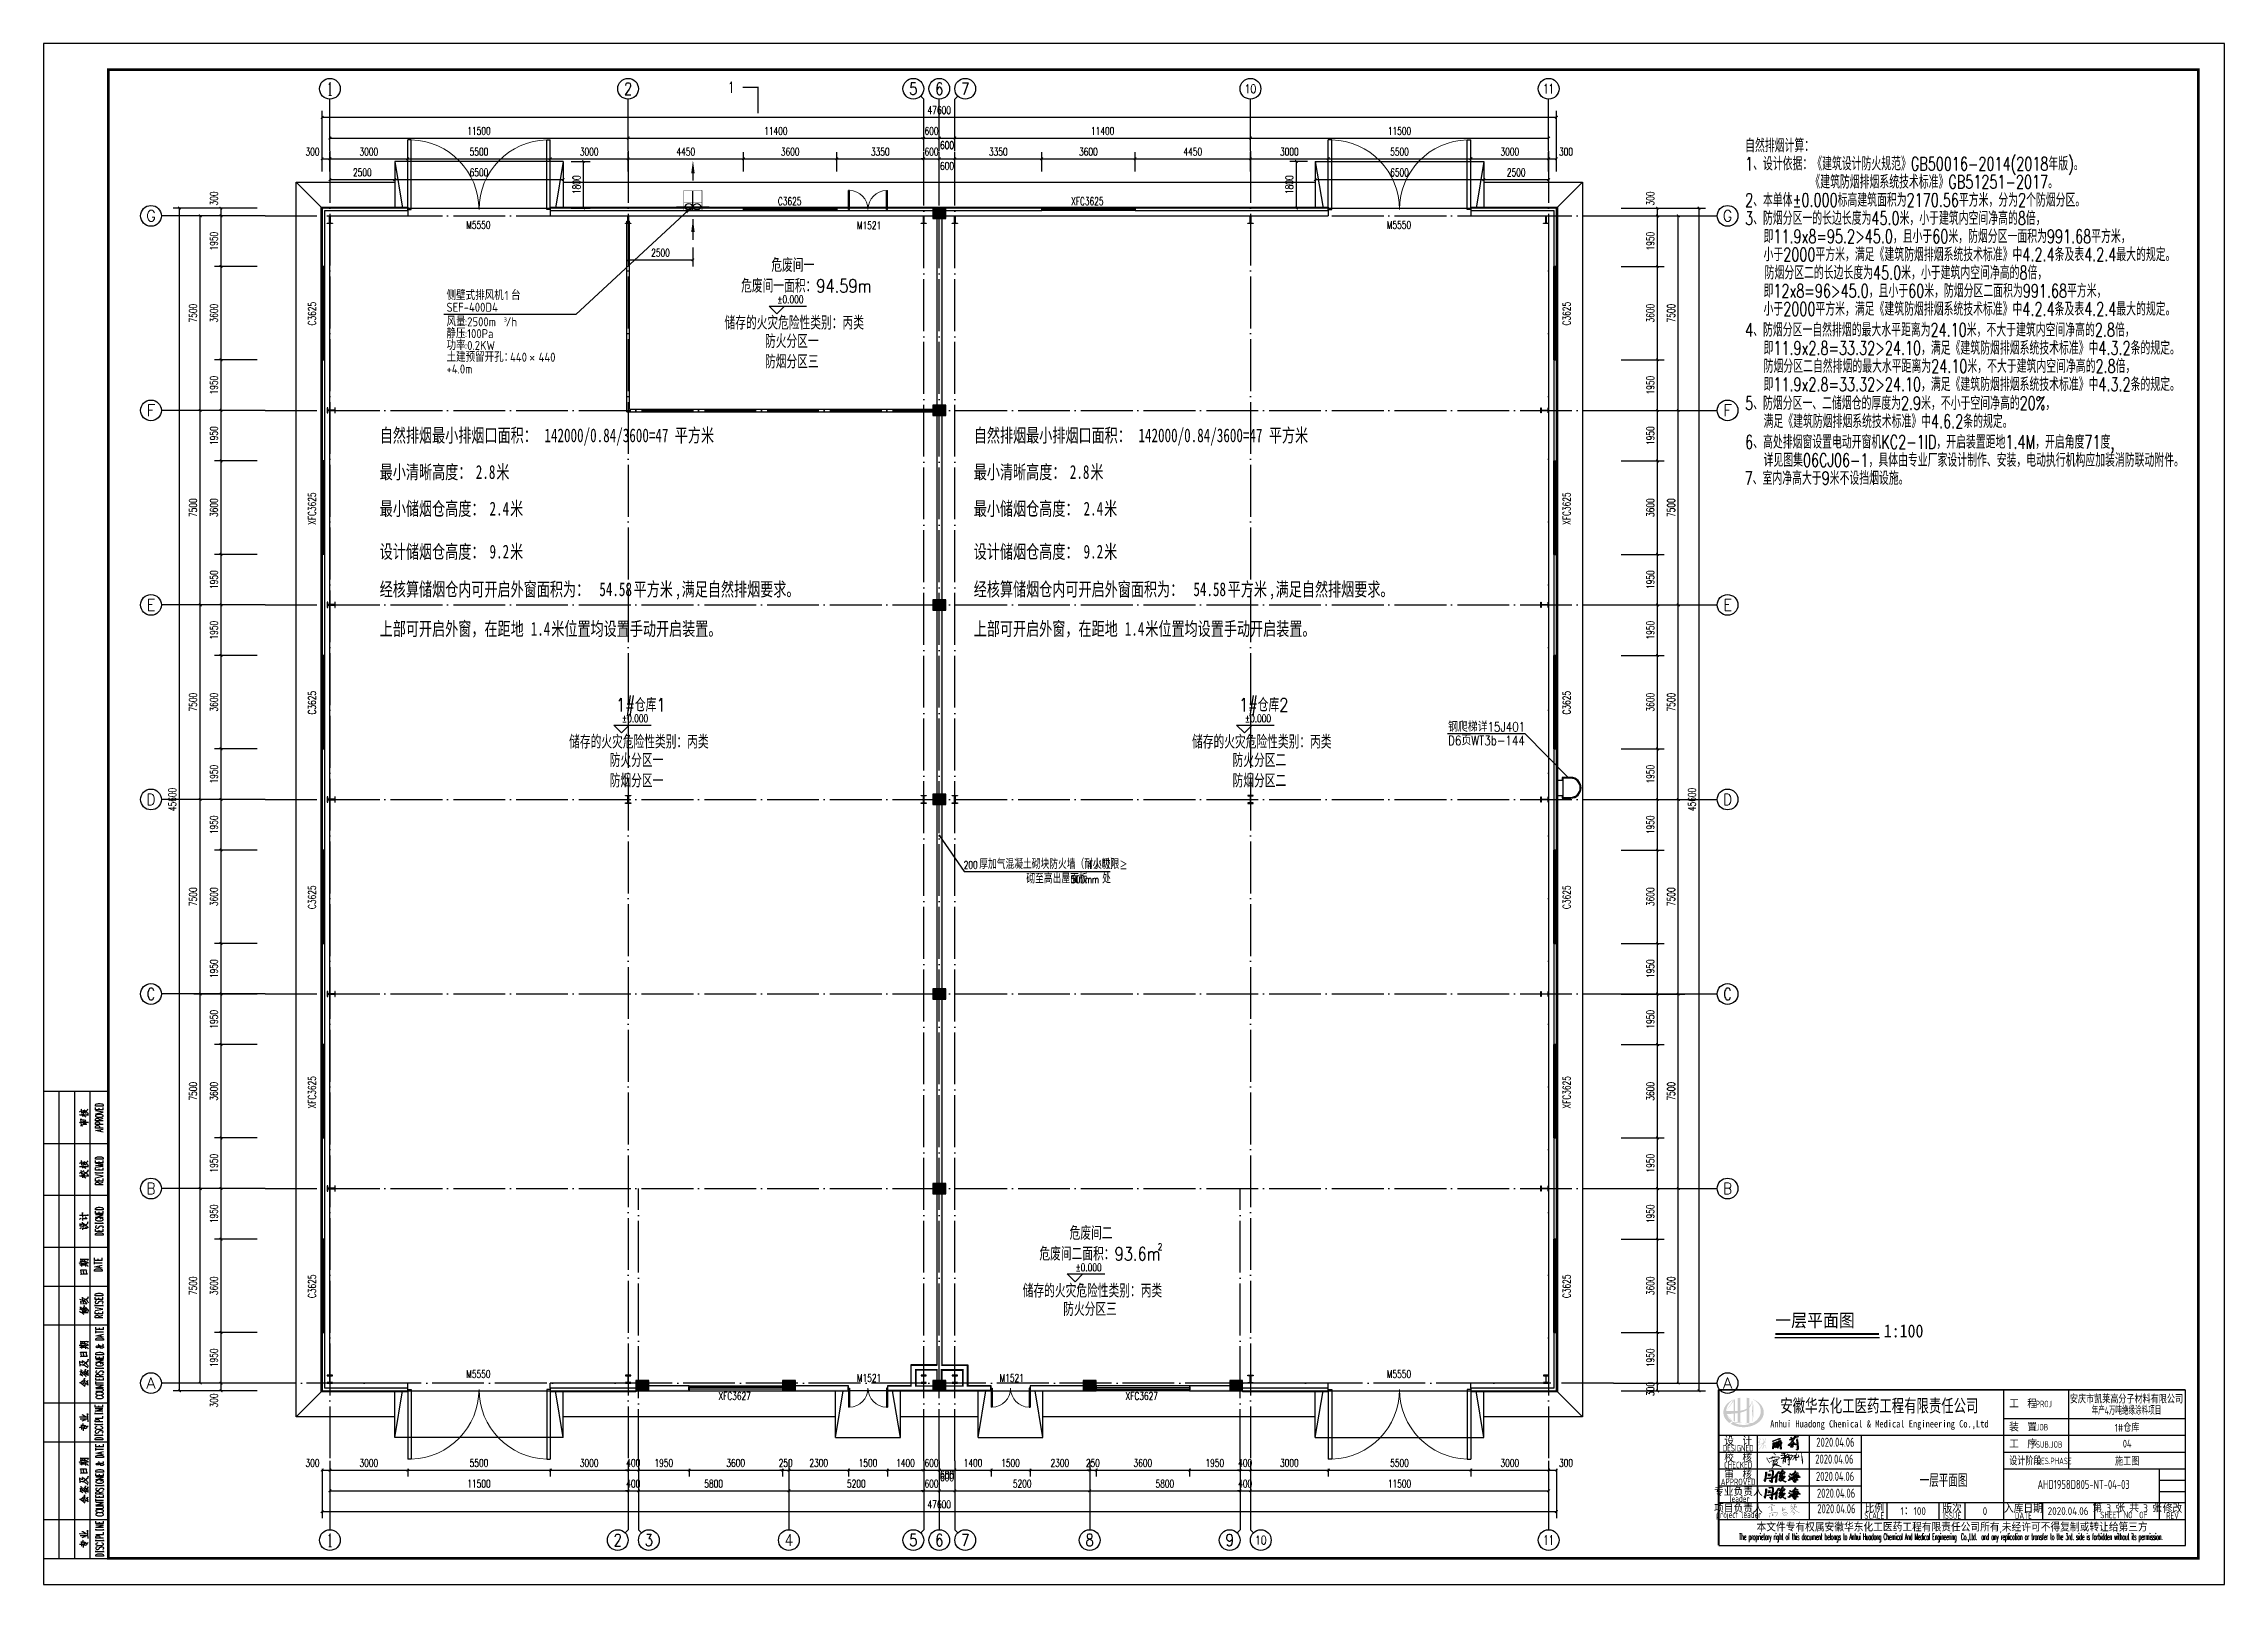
# Model space of a CAD drawing. Extents: x 4689302 to 7068445, y -422737 to 2032183.
# Drawn here: x 4689307 to 4773407, y -422737 to -363337 of the extents above; entities that cross this region are included whole.
import ezdxf
from ezdxf.enums import TextEntityAlignment as Align

# ---------------------------------------------------------------- set-up
doc = ezdxf.new("R2010")
doc.units = 0
doc.header["$LTSCALE"] = 1000
doc.header["$MEASUREMENT"] = 0
doc.linetypes.add('CENTER2', pattern=[1.125, 0.75, -0.125, 0.125, -0.125])
doc.linetypes.add('DOTE', pattern=[2.42, 2, -0.2, 0.02, -0.2])
doc.layers.get('0').update_dxf_attribs({"linetype": 'CONTINUOUS'})
doc.layers.get('Defpoints').update_dxf_attribs({"linetype": 'CONTINUOUS'})
doc.layers.add('_0', color=7, linetype='CONTINUOUS', lineweight=25)
for name, color, linetype in [('AXIS', 3, 'CONTINUOUS'), ('AXIS_TEXT', 7, 'CONTINUOUS'), ('COLUMN', 9, 'CONTINUOUS'), ('DIM_ELEV', 3, 'CONTINUOUS'), ('DIM_LEAD', 3, 'CONTINUOUS'), ('DIM_SYMB', 3, 'CONTINUOUS'), ('DOTE', 252, 'CONTINUOUS'), ('DUCT-排烟中心线', 5, 'CENTER2'), ('DUCT-排烟管', 2, 'CONTINUOUS'), ('DUCT-送风标注', 3, 'CONTINUOUS'), ('Prof', 2, 'CONTINUOUS'), ('PUB_DIM', 3, 'CONTINUOUS'), ('PUB_HATCH', 8, 'CONTINUOUS'), ('PUB_TEXT', 7, 'CONTINUOUS'), ('PUB_TITLE', 4, 'CONTINUOUS'), ('PUB_WALL', 9, 'CONTINUOUS'), ('STAIR', 251, 'CONTINUOUS'), ('TH_DIM', 3, 'CONTINUOUS'), ('TH_TEXT', 7, 'CONTINUOUS'), ('WALL', 251, 'CONTINUOUS'), ('WALL-MOVE', 6, 'CONTINUOUS'), ('WINDOW', 4, 'CONTINUOUS'), ('WINDOW_TEXT', 7, 'CONTINUOUS'), ('图名', 15, 'CONTINUOUS')]:
    doc.layers.add(name, color=color, linetype=linetype)
doc.styles.add('_HZTXT', font='txt.shx', dxfattribs={"width": 0.8, "bigfont": 'HZTXT.shx'})
doc.styles.add('_TCH_AXIS', font='COMPLEX', dxfattribs={"bigfont": 'GBCBIG'})
doc.styles.add('_TCH_DIM', font='SIMPLEX', dxfattribs={"bigfont": 'GBCBIG'})
doc.styles.add('_TCH_DIM_T3', font='SIMPLEX', dxfattribs={"width": 0.705882, "bigfont": 'GBCBIG'})
doc.styles.add('_TCH_LABEL', font='COMPLEX', dxfattribs={"bigfont": 'GBCBIG'})
doc.styles.add('_TCH_WINDOW', font='SIMPLEX', dxfattribs={"height": 3.5, "bigfont": 'GBCBIG'})
doc.styles.add('AHD', font='sceie.shx', dxfattribs={"width": 0.7, "bigfont": 'sceic.shx'})
doc.styles.add('AHD_TQ', font='sceie.shx', dxfattribs={"bigfont": 'sceic.shx'})
doc.styles.add('AHD_TQ_S', font='')
doc.styles.add('COMPLEX', font='COMPLEX')
doc.styles.add('ECEC_TQ', font='txt_l.shx', dxfattribs={"bigfont": 'hztxt_l.shx'})
doc.styles.add('sceie', font='SCEIE', dxfattribs={"width": 0.75, "bigfont": 'SCEIC'})
doc.styles.get("Standard").update_dxf_attribs({"font": 'SCEIE', "bigfont": 'SCEIC'})
doc.styles.add('宋体', font='', dxfattribs={"width": 0.7})
doc.styles.get('AHD_TQ_S').set_extended_font_data('SimSun')
doc.styles.get('宋体').set_extended_font_data('SimSun')
doc.dimstyles.new('_TCH_ARCH&&100', dxfattribs={"dimtxt": 297.5, "dimasz": 100, "dimexe": 250, "dimexo": 300, "dimgap": 126.25, "dimtad": 1, "dimdec": 0, "dimzin": 0, "dimdsep": 46, "dimtxsty": '_TCH_DIM_T3', "dimblk": 'ARCHTICK', "dimcen": 0.09, "dimclrt": 7, "dimazin": 2, "dimtfac": 1, "dimtdec": 0, "dimtix": 1, "dimtmove": 2, "dimatfit": 3, "dimfxl": 0, "dimtolj": 1, "dimtzin": 0, "dimarcsym": 0})

msp = doc.modelspace()

# ---------------------------------------------------------------- texts
for s, height, style, width, p in [('安庆市凯莱高分子材料有限公司', 300, 'sceie', 0.8, (4769630.9, -415567.2)), ('安徽华东化工医药工程有限责任公司', 500, 'AHD_TQ_S', 0.7, (4760102.1, -415837.3)), ('年产4万吨绝缘涂料项目', 300, 'sceie', 0.65, (4769630.9, -416002.2)), ('Anhui Huadong Chemical & Medical Engineering Co.,Ltd', 280, 'AHD_TQ_S', 0.85, (4760102.1, -416587.3)), ('1#仓库', 300, 'sceie', 0.8, (4769657.2, -416662.3)), ('DESIGNED', 250, 'AHD_TQ', 0.75, (4754657.2, -417487.3)), ('施工图', 300, 'sceie', 0.8, (4769657.2, -417962.3)), ('04', 300, 'sceie', 0.8, (4769657.2, -417312.3)), ('APPROVED', 250, 'AHD_TQ', 0.75, (4754657.2, -418787.3)), ('CHECKED', 250, 'AHD_TQ', 0.75, (4754657.2, -418137.3)), ('一层平面图', 500, 'AHD', 0.7, (4762576.1, -418721.4)), ('leader', 250, 'AHD_TQ', 0.75, (4754709.1, -419437.3)), ('project leader', 250, 'AHD_TQ', 0.75, (4754682.7, -420087.3)), ('SCALE', 250, 'AHD_TQ', 0.75, (4759907.2, -420087.3)), ('ISSUE', 250, 'AHD_TQ', 0.75, (4762907.2, -420087.3)), ('DATE', 250, 'AHD_TQ', 0.75, (4765657.2, -420087.3)), ('SHEET NO  OF  ', 250, 'AHD_TQ', 0.75, (4769657.2, -420062.3)), ('REV', 250, 'AHD_TQ', 0.75, (4771407.2, -420087.3)), ('The proprietary right of this document belongs to Anhui Huadong Chemical And Medical Engineering  Co.,Ltd.  and any replication or transfer to the 3rd. side is forbidden without its permission. ', 250, 'ECEC_TQ', 0.4, (4762907.2, -420937.3))]:
    msp.add_text(s, height=height, dxfattribs=dict(style=style, width=width)).set_placement(p, align=Align.MIDDLE)
at = {"style": 'AHD_TQ'}
for s, p in [('工  程 ', (4765107.2, -415937.3)), ('装  置 ', (4765107.2, -416837.3)), ('工  序 ', (4765107.2, -417487.3))]:
    msp.add_text(s, height=300, dxfattribs=at).set_placement(p)
for s, height, width, p in [('PROJ', 250, 0.75, (4766131.6, -415907.9)), ('JOB', 250, 0.75, (4766149.6, -416804.5)), ('设计阶段', 300, 0.8, (4765107.2, -418137.3)), ('SUB.JOB', 250, 0.75, (4766138, -417467.2)), ('DES.PHASE', 250, 0.75, (4766165.3, -418104))]:
    msp.add_text(s, height=height, dxfattribs=dict(at, width=width)).set_placement(p)
for s, p in [('设  计', (4754657.2, -417187.3)), ('校  核', (4754657.2, -417837.3)), ('审  核', (4754657.2, -418487.3)), ('项目负责人', (4754665.5, -419787.3)), ('专业负责人', (4754665.5, -419137.3)), ('比例', (4759907.2, -419787.3)), ('版次', (4762907.2, -419787.3)), ('入库日期', (4765657.2, -419787.3)), ('第 3 张 共 3 张', (4769657.2, -419762.3)), ('修改', (4771407.2, -419787.3)), ('本文件专有权属安徽华东化工医药工程有限责任公司所有,未经许可不得复制或转让给第三方', (4762907.2, -420537.3))]:
    msp.add_text(s, height=300, dxfattribs=at).set_placement(p, align=Align.MIDDLE)
at = {"style": 'sceie', "width": 0.8}
for tag, p in [('2020.04.06', (4758406.6, -417257.1)), ('2020.04.06', (4758367.5, -417907.7)), ('2020.04.06', (4758393.5, -418571.3)), ('AHD1958D805-NT-04-03', (4767978, -418883.6)), ('2020.04.06', (4758432.6, -419221.9)), ('2020.04.06', (4758445.6, -419820.5))]:
    msp.add_attdef(tag, text='200320-02-040', height=350, dxfattribs=at).set_placement(p, align=Align.MIDDLE)
at = {"lineweight": -3, "style": 'AHD_TQ'}
for tag, text, p in [('1：100', '1:100', (4761407.2, -419912.3)), ('0', '0', (4764174.1, -419912.3))]:
    msp.add_attdef(tag, text=text, height=300, dxfattribs=at).set_placement(p, align=Align.MIDDLE)
at = {"style": 'AHD_TQ'}
for tag, p in [('0', (4764174.1, -419912.3)), ('2020.04.06', (4767379.3, -419912.3))]:
    msp.add_attdef(tag, text='0', height=300, dxfattribs=at).set_placement(p, align=Align.MIDDLE)
at = {"layer": 'DUCT-送风标注', "color": 7}
for s, height, p in [('侧壁式排风机', 350, (4704845.2, -373221.9)), ('SEF-400D4', 350, (4704845.2, -373676.9)), ('1', 350, (4707082.7, -373221.9)), ('台', 350, (4707332.7, -373221.9)), ('风量', 350, (4704845.2, -374236.9)), (':2500m', 350, (4705545.2, -374236.9)), ('3', 175, (4707045.2, -374061.9)), ('/h', 350, (4707132.7, -374236.9)), ('功率', 350, (4704845.2, -375146.9)), ('静压', 350, (4704845.2, -374691.9)), (':100Pa', 350, (4705545.2, -374691.9)), (':0.2KW', 350, (4705545.2, -375146.9)), ('土建预留开孔：', 350, (4704845.2, -375601.9)), ('+4.0m', 350, (4704845.2, -376056.9)), ('440', 350, (4707295.2, -375601.9)), ('×', 350, (4708045.2, -375601.9)), ('440', 350, (4708395.2, -375601.9))]:
    msp.add_text(s, height=height, dxfattribs=at).set_placement(p)
at = {"layer": 'PUB_DIM', "style": '_HZTXT'}
for s, height, width, p in [('自然排烟计算：', 517.09, 0.7, (4754924.5, -367526.4)), ('1、设计依据：《建筑设计防火规范》GB50016-2014(2018年版)。', 517.085, 0.7, (4754924.5, -368226.4)), ('《建筑防烟排烟系统技术标准》GB51251-2017。', 517.085, 0.7, (4757441.7, -368926.4)), ('2、本单体%%P0.000标高建筑面积为2170.56平方米，分为2个防烟分区。', 517.085, 0.7, (4754924.5, -369626.4)), ('3、防烟分区一的长边长度为45.0米，小于建筑内空间净高的8倍，', 517.085, 0.7, (4754924.5, -370326.4)), ('即11.9x8=95.2>45.0，且小于60米，防烟分区一面积为991.68平方米，', 517.085, 0.7, (4755635.5, -371026.4)), ('危废间一', 517.24, 0.8, (4717372.4, -372136.4)), ('小于2000平方米，满足《建筑防烟排烟系统技术标准》中4.2.4条及表4.2.4最大的规定。', 517.085, 0.7, (4755635.5, -371726.4)), ('危废间一面积：94.59m', 517.241, 0.8, (4716207.7, -372936.4)), ('即12x8=96>45.0，且小于60米，防烟分区二面积为991.68平方米，', 517.085, 0.7, (4755635.5, -373126.4)), ('防烟分区二的长边长度为45.0米，小于建筑内空间净高的8倍，', 517.085, 0.7, (4755678, -372426.4)), ('小于2000平方米，满足《建筑防烟排烟系统技术标准》中4.2.4条及表4.2.4最大的规定。', 517.085, 0.7, (4755635.5, -373826.4)), ('储存的火灾危险性类别：丙类', 517.241, 0.8, (4715563.6, -374361.4)), ('4、防烟分区一自然排烟的最大水平距离为24.10米，不大于建筑内空间净高的2.8倍，', 517.085, 0.7, (4754924.5, -374631.5)), ('防火分区一', 517.24, 0.8, (4717126.3, -375071.7)), ('即11.9x2.8=33.32>24.10，满足《建筑防烟排烟系统技术标准》中4.3.2条的规定。', 517.085, 0.7, (4755635.5, -375331.5)), ('防烟分区三', 517.24, 0.8, (4717126.3, -375859.7)), ('防烟分区二自然排烟的最大水平距离为24.10米，不大于建筑内空间净高的2.8倍，', 517.085, 0.7, (4755639.5, -376031.5)), ('即11.9x2.8=33.32>24.10，满足《建筑防烟排烟系统技术标准》中4.3.2条的规定。', 517.085, 0.7, (4755635.5, -376731.5)), ('5、防烟分区一、二储烟仓的厚度为2.9米，不小于空间净高的20%%%，', 517.085, 0.7, (4754924.5, -377457.8)), ('满足《建筑防烟排烟系统技术标准》中4.6.2条的规定。', 517.085, 0.7, (4755635.5, -378157.8)), ('6、高处排烟窗设置电动开窗机KC2-1ID，开启装置距地1.4M，开启角度71度,', 517.085, 0.7, (4754924.5, -378953.6)), ('详见图集06CJ06-1，具体由专业厂家设计制作、安装，电动执行机构应加装消防联动附件。', 517.085, 0.7, (4755635.5, -379653.6)), ('7、室内净高大于9米不设挡烟设施。', 517.085, 0.7, (4754906.1, -380348.8)), ('1#仓库1', 517.24, 0.8, (4711382.3, -389090.4)), ('1#仓库2', 517.24, 0.8, (4735404.7, -389090.4)), ('储存的火灾危险性类别：丙类', 517.241, 0.8, (4709573.6, -390515.4)), ('储存的火灾危险性类别：丙类', 517.241, 0.8, (4733596, -390515.4)), ('钢爬梯详15J401', 365.69, 0.8, (4743469.1, -389862.3)), ('D6页WT3b-144', 365.69, 0.8, (4743469.1, -390384.3)), ('防火分区一', 517.24, 0.8, (4711136.2, -391225.6)), ('防火分区二', 517.24, 0.8, (4735158.6, -391225.6)), ('防烟分区一', 517.24, 0.8, (4711136.2, -392013.7)), ('防烟分区二', 517.24, 0.8, (4735158.6, -392013.7)), ('危废间二', 517.24, 0.8, (4728873.6, -409454)), ('危废间二面积：93.6m', 517.241, 0.8, (4727708.9, -410254)), ('2', 258.6, 0.8, (4732275.5, -409850.2)), ('储存的火灾危险性类别：丙类', 517.241, 0.8, (4727064.8, -411679.1)), ('防火分区三', 517.24, 0.8, (4728627.4, -412389.3))]:
    msp.add_text(s, height=height, dxfattribs=dict(at, width=width)).set_placement(p)
at = {"layer": 'PUB_TEXT', "color": 0, "style": '_TCH_LABEL', "width": 0.705882}
msp.add_text('1', height=425, dxfattribs=at).set_placement((4715695.5, -365236.8))
at = {"layer": 'PUB_TEXT', "style": '_TCH_DIM', "width": 0.705882}
for s, p in [('%%P0.000', (4717602.1, -373348.4)), ('%%P0.000', (4711612, -389502.3)), ('%%P0.000', (4735634.4, -389502.3)), ('200', (4724788.8, -395149.8)), ('4', (4729566.4, -395149.8)), ('500mm', (4728926.5, -395709.8)), ('%%P0.000', (4729103.2, -410666))]:
    msp.add_text(s, height=297.5, dxfattribs=at).set_placement(p)
at = {"layer": 'PUB_TEXT', "style": '_TCH_DIM'}
for s, height, p in [('厚加气混凝土砌块防火墙（耐火极限≥', 337.589, (4725388.8, -395149.8)), ('小时）', 337.59, (4729766.4, -395149.8)), ('砌至高出屋面板', 337.59, (4727206.3, -395709.8)), ('处', 337.6, (4730126.5, -395709.8))]:
    msp.add_text(s, height=height, dxfattribs=at).set_placement(p)
at = {"layer": 'TH_TEXT', "color": 1, "style": '宋体', "width": 0.7}
for s, height, p in [('自然排烟最小排烟口面积：', 528.692, (4702269.2, -378702.4)), ('142000/0.84/3600=47', 528.692, (4708620.6, -378702.4)), ('平方米', 528.69, (4713648.7, -378702.4)), ('自然排烟最小排烟口面积：', 528.692, (4725177.9, -378702.4)), ('142000/0.84/3600=47', 528.692, (4731529.3, -378702.4)), ('平方米', 528.69, (4736557.5, -378702.4)), ('最小清晰高度：', 528.69, (4702269.2, -380116.6)), ('2.8', 528.69, (4705974.1, -380116.6)), ('米', 528.7, (4706768.1, -380116.6)), ('最小清晰高度：', 528.69, (4725177.9, -380116.6)), ('2.8', 528.69, (4728882.9, -380116.6)), ('米', 528.7, (4729676.8, -380116.6)), ('最小储烟仓高度：', 528.69, (4702269.2, -381529.6)), ('米', 528.7, (4707297.3, -381529.6)), ('最小储烟仓高度：', 528.69, (4725177.9, -381529.6)), ('米', 528.7, (4730206.1, -381529.6)), ('2.4', 528.69, (4706503.4, -381529.6)), ('2.4', 528.69, (4729412.1, -381529.6)), ('设计储烟仓高度：', 528.69, (4702269.2, -383186.2)), ('米', 528.7, (4707297.3, -383186.2)), ('设计储烟仓高度：', 528.69, (4725177.9, -383186.2)), ('米', 528.7, (4730206.1, -383186.2)), ('9.2', 528.69, (4706503.4, -383186.2)), ('9.2', 528.69, (4729412.1, -383186.2)), ('经核算储烟仓内可开启外窗面积为：', 528.692, (4702269.2, -384636.5)), ('54.58', 528.69, (4710737.7, -384636.5)), ('平方米', 528.69, (4712060.9, -384636.5)), ('满足自然排烟要求。', 528.69, (4713913.4, -384636.5)), ('经核算储烟仓内可开启外窗面积为：', 528.692, (4725177.9, -384636.5)), ('54.58', 528.69, (4733646.4, -384636.5)), ('平方米', 528.69, (4734969.6, -384636.5)), ('满足自然排烟要求。', 528.69, (4736822.1, -384636.5)), (',', 528.7, (4713648.7, -384636.5)), (',', 528.7, (4736557.5, -384636.5)), ('上部可开启外窗，在距地', 528.692, (4702269.2, -386160.1)), ('1.4', 528.69, (4708091.3, -386160.1)), ('米位置均设置手动开启装置。', 528.692, (4708885.2, -386160.1)), ('上部可开启外窗，在距地', 528.692, (4725177.9, -386160.1)), ('1.4', 528.69, (4731000, -386160.1)), ('米位置均设置手动开启装置。', 528.692, (4731793.9, -386160.1))]:
    msp.add_text(s, height=height, dxfattribs=at).set_placement(p)
at = {"layer": '图名', "style": '宋体', "width": 0.9}
for s, p in [('一层平面图', (4756084.1, -412807.8)), ('1:100', (4760270.8, -413216.6))]:
    msp.add_text(s, height=500, dxfattribs=at).set_placement(p)

# ---------------------------------------------------------------- blocks, each defined once
blk = doc.blocks.new('_AXISO')
blk.add_circle((0, 0), 0.5)
at = {"layer": 'AXIS_TEXT', "style": 'COMPLEX', "width": 1.041667}
blk.add_attdef('A', text='', height=0.56, dxfattribs=at).set_placement((-0.25, -0.28), (0.25, -0.28), align=Align.FIT)
blk = doc.blocks.new('A$C04D97144')
for p, q in [((6, 0), (6, 180)), ((12, 0), (12, 180)), ((18, 0), (18, 180)), ((0, 160), (25, 160)), ((0, 140), (25, 140)), ((0, 120), (25, 120)), ((0, 105), (25, 105)), ((0, 90), (25, 90)), ((0, 60), (25, 60)), ((0, 45), (25, 45)), ((0, 15), (25, 15))]:
    blk.add_line(p, q)
blk.add_lwpolyline([(0, 180), (0, 0), (25, 0), (25, 180)], close=True)
for points in [[(13.81, 170.94), (13.95, 171.05), (13.92, 171.02), (17.27, 171.02), (17, 170.98), (16.72, 171.02)], [(13.86, 172.15), (14.14, 172.35), (14.27, 172.38), (14.34, 172.35)], [(14.56, 166.93), (14.41, 169.49), (14.31, 169.43), (14.77, 169.08)], [(14.77, 171.68), (14.55, 173.26), (14.52, 173.14), (14.6, 172.92)], [(14.74, 172.24), (14.91, 172.21), (15.58, 171.72), (15.62, 171.68), (15.41, 172.54)], [(14.8, 171.44), (14.97, 170.34)], [(16.18, 168.75), (16.32, 168.86), (14.97, 169.04), (15.08, 169.08), (15.27, 167.31)], [(14.99, 171.05), (15.44, 170.8), (15.79, 170.59), (16.04, 170.42), (16.29, 170.2)], [(15.02, 167.18), (15.27, 167.25), (16.53, 167.36), (16.29, 167.32), (16.18, 168.75), (16.15, 168.58), (16.21, 168.27)], [(15.05, 172.71), (15.19, 172.68), (15.62, 172.35), (15.65, 172.32), (15.93, 172.07), (16.21, 171.79), (16.46, 171.47)], [(15.19, 171.05), (15.54, 171.41)], [(15.62, 172.92), (15.82, 172.82), (16.28, 172.49), (16.56, 172.15), (16.86, 171.79), (17.09, 171.47), (17.27, 171.22)], [(15.73, 167.59), (15.62, 168.61)], [(16.39, 172.38), (16.86, 172.95), (17.09, 173.06), (16.81, 172.89)], [(22.97, 174.41), (20.03, 174.41), (20.03, 174.9), (20.17, 175.1), (20.47, 175.24), (20.72, 175.32), (21.18, 175.38), (21.87, 175.38), (22.28, 175.32), (22.58, 175.24), (22.83, 175.1), (22.97, 174.9), (22.97, 174.41), (22.97, 174.41)], [(22.97, 173), (20.03, 173), (20.03, 173.91)], [(20.03, 171.46), (22.97, 172.02), (20.03, 172.59)], [(20.03, 170.48), (20.17, 170.34), (20.47, 170.2), (20.72, 170.14), (21.18, 170.06), (21.87, 170.06), (22.28, 170.14), (22.58, 170.2), (22.83, 170.34), (22.97, 170.48), (22.97, 170.77), (22.83, 170.91), (22.58, 171.05), (22.28, 171.11), (21.87, 171.19), (21.18, 171.19), (20.72, 171.11), (20.47, 171.05), (20.17, 170.91), (20.03, 170.77), (20.03, 170.48), (20.03, 170.48)], [(22.97, 168.74), (20.03, 168.74), (20.03, 169.37), (20.17, 169.57), (20.33, 169.65), (20.58, 169.71), (20.88, 169.71), (21.18, 169.65), (21.27, 169.57), (21.43, 169.37), (21.43, 168.74)], [(22.97, 167.34), (20.03, 167.34), (20.03, 167.97), (20.17, 168.17), (20.33, 168.24), (20.58, 168.31), (21.02, 168.31), (21.27, 168.24), (21.43, 168.17), (21.57, 167.97), (21.57, 167.34)], [(21.43, 173), (21.43, 173.56)], [(21.43, 169.23), (22.97, 169.71)], [(22.97, 173), (22.97, 173.91)], [(13.78, 167.95), (14.06, 168.13), (14.27, 168.19)], [(14.27, 166.93), (14.52, 166.93), (14.71, 166.88), (14.91, 166.82), (15.05, 166.76)], [(14.66, 168.06), (14.71, 168.13), (17.28, 168.09), (17.03, 168.05), (16.72, 168.09)], [(22.97, 165.93), (20.03, 165.93), (20.03, 166.57), (20.17, 166.77), (20.33, 166.84), (20.58, 166.92), (21.02, 166.92), (21.27, 166.84), (21.43, 166.77), (21.57, 166.57), (21.57, 165.93)], [(22.97, 164.39), (20.03, 164.95), (22.97, 165.52)], [(21.98, 164.61), (21.98, 165.3)], [(13.86, 152.26), (14.14, 152.46), (14.27, 152.49), (14.34, 152.46)], [(14.77, 151.79), (14.55, 153.37), (14.52, 153.26), (14.6, 153.03)], [(14.74, 152.35), (14.91, 152.32), (15.58, 151.84), (15.62, 151.79), (15.41, 152.67)], [(14.8, 151.55), (14.97, 150.45)], [(15.05, 152.82), (15.19, 152.81), (15.62, 152.46), (15.65, 152.43), (15.93, 152.18), (16.21, 151.9), (16.46, 151.58)], [(15.19, 151.16), (15.54, 151.52)], [(15.62, 153.03), (15.82, 152.95), (16.28, 152.6), (16.56, 152.26), (16.86, 151.9), (17.09, 151.58), (17.27, 151.33)], [(16.39, 152.49), (16.86, 153.06), (17.09, 153.17), (16.81, 153)], [(22.97, 153.91), (20.03, 153.91), (20.03, 154.4), (20.17, 154.6), (20.47, 154.74), (20.72, 154.82), (21.18, 154.88), (21.87, 154.88), (22.28, 154.82), (22.58, 154.74), (22.83, 154.6), (22.97, 154.4), (22.97, 153.91), (22.97, 153.91)], [(22.97, 152.51), (20.03, 152.51), (20.03, 153.42)], [(20.03, 150.83), (22.97, 151.18), (20.03, 151.52), (22.97, 151.88), (20.03, 152.23)], [(21.43, 152.51), (21.43, 153.06)], [(22.97, 152.51), (22.97, 153.42)], [(13.81, 151.05), (13.95, 151.16), (13.92, 151.13), (17.27, 151.13), (17, 151.1), (16.72, 151.13)], [(13.81, 148.52), (14.06, 148.69), (14.23, 148.76), (14.41, 148.76)], [(13.81, 147.36), (13.98, 147.5), (13.92, 147.45), (17.27, 147.45), (17.06, 147.39), (16.78, 147.45)], [(14.71, 148.1), (14.52, 149.54), (14.49, 149.43), (14.55, 149.29)], [(14.74, 147.84), (14.94, 146.76)], [(14.91, 149.01), (15.22, 149.35), (15.36, 149.43), (15.54, 149.54)], [(14.91, 148.47), (15.13, 148.44), (15.54, 148.16), (15.82, 147.95), (15.93, 147.84)], [(14.94, 147.45), (15.33, 147.28), (15.68, 147.08), (15.99, 146.89), (16.28, 146.65)], [(14.99, 151.16), (15.44, 150.91), (15.79, 150.7), (16.04, 150.53), (16.29, 150.31)], [(15.08, 147.47), (15.44, 147.88)], [(15.33, 148.98), (15.57, 149.01), (15.96, 148.83), (16.28, 148.66), (16.53, 148.47), (16.72, 148.3), (16.92, 148.13), (17.09, 147.92), (17.27, 147.67)], [(15.73, 148.21), (15.79, 148.3), (17.09, 149.29), (17.12, 149.82), (17.03, 149.32), (16.92, 149.18)], [(22.97, 149.7), (20.03, 149.7), (20.03, 150.61)], [(20.03, 148.52), (20.03, 148.98), (20.03, 148.71), (22.89, 148.71), (22.89, 148.52), (22.89, 148.98)], [(20.03, 146.76), (22.97, 147.33), (20.03, 147.89)], [(22.97, 145.5), (20.03, 145.5), (20.03, 146.42)], [(22.97, 144.03), (20.03, 144.03), (20.03, 144.67), (20.17, 144.88), (20.33, 144.94), (20.58, 145.02), (20.88, 145.02), (21.18, 144.94), (21.27, 144.88), (21.43, 144.67), (21.43, 144.03)], [(21.43, 149.7), (21.43, 150.26)], [(21.43, 145.5), (21.43, 146.07)], [(21.43, 144.53), (22.97, 145.02)], [(22.97, 149.7), (22.97, 150.61)], [(22.97, 145.5), (22.97, 146.42)], [(22.97, 134.41), (20.03, 134.41), (20.03, 134.9), (20.17, 135.1), (20.47, 135.25), (20.72, 135.31), (21.18, 135.39), (21.87, 135.39), (22.28, 135.31), (22.58, 135.25), (22.83, 135.1), (22.97, 134.9), (22.97, 134.41), (22.97, 134.41)], [(13.78, 132.37), (13.98, 132.39), (17.28, 132.39), (17.06, 132.37), (16.78, 132.39)], [(13.86, 130.75), (14.14, 130.97), (14.28, 131.08), (14.45, 131.15)], [(13.92, 128.22), (14.17, 128.26), (14.45, 128.26), (14.71, 128.19), (14.97, 128.11), (15.13, 128), (15.27, 127.89), (15.41, 127.75)], [(13.98, 127.12), (14.38, 127.45), (14.55, 127.52)], [(14.14, 128.29), (14.09, 129.06), (14, 128.99), (14.23, 128.9), (14.42, 128.9), (14.6, 128.9), (14.8, 128.9), (14.88, 128.93), (14.97, 128.99), (14.99, 129.1), (15.02, 129.24), (15.02, 129.45), (14.99, 129.56), (14.94, 129.64)], [(15.16, 126.7), (15.05, 127.45), (14.94, 127.34), (15.16, 127.31), (16.67, 127.3), (16.78, 127.16), (16.18, 127.75)], [(15.13, 131.49), (14.99, 133.33), (14.97, 133.22), (15.02, 132.98)], [(15.13, 130.33), (15.02, 131.11), (14.97, 131.07), (16.72, 131), (16.84, 130.89), (16.04, 131.66)], [(15.51, 128.11), (15.36, 129.21), (15.27, 129.13), (15.51, 129.02), (15.79, 128.88), (16.01, 128.74), (16.21, 128.6), (16.46, 128.37), (16.7, 128.11), (16.89, 127.86), (17.03, 127.66), (17.12, 127.49)], [(15.76, 128.08), (15.76, 128.15), (17, 129.2), (17.03, 129.73), (16.95, 129.2), (16.84, 129.06)], [(22.97, 133), (20.03, 133), (20.03, 133.91)], [(22.97, 131.46), (20.03, 131.46), (22.97, 132.45), (20.03, 132.45)], [(20.72, 131.19), (20.47, 131.11), (20.17, 130.97), (20.03, 130.83), (20.03, 130.55), (20.17, 130.42), (20.47, 130.28), (20.72, 130.2), (21.18, 130.14), (21.87, 130.14), (22.28, 130.2), (22.58, 130.28), (22.83, 130.42), (22.97, 130.55), (22.97, 130.83), (22.83, 130.97), (22.58, 131.11), (22.28, 131.19), (21.87, 131.19), (21.87, 130.83)], [(20.03, 129.02), (20.03, 129.48), (20.03, 129.21), (22.89, 129.21), (22.89, 129.02), (22.89, 129.48)], [(20.47, 128.24), (20.17, 128.1), (20.03, 127.89), (20.03, 127.61), (20.17, 127.41), (20.47, 127.27), (20.72, 127.27), (21.02, 127.33), (21.18, 127.41), (21.27, 127.55), (21.57, 127.97), (21.73, 128.1), (21.87, 128.18), (22.12, 128.24), (22.58, 128.24), (22.83, 128.1), (22.97, 127.89), (22.97, 127.61), (22.83, 127.41), (22.58, 127.27)], [(22.97, 126.01), (20.03, 126.01), (20.03, 126.92)], [(21.43, 133), (21.43, 133.56)], [(21.43, 126.01), (21.43, 126.56)], [(22.97, 133), (22.97, 133.91)], [(22.97, 126.01), (22.97, 126.92)], [(22.97, 124.61), (20.03, 124.61), (20.03, 125.1), (20.17, 125.3), (20.47, 125.44), (20.72, 125.52), (21.18, 125.58), (21.87, 125.58), (22.28, 125.52), (22.58, 125.44), (22.83, 125.3), (22.97, 125.1), (22.97, 124.61), (22.97, 124.61)], [(13.75, 113.87), (13.92, 113.91), (16.13, 113.83)], [(13.92, 113.06), (14.09, 113.13), (16.21, 113.13)], [(14.14, 114.51), (14.45, 114.6), (15.08, 114.6), (15.76, 114.57), (16.18, 114.51), (16.64, 114.37), (16.92, 114.2), (17.34, 113.88)], [(14.17, 109.58), (14.45, 109.64), (15.08, 109.67), (15.73, 109.69), (15.82, 109.69), (16.28, 109.69), (16.86, 109.69), (16.67, 109.69), (16.5, 110.8), (16.7, 111.02), (16.43, 111.08), (16.1, 111.08), (15.44, 111.12), (14.77, 111.13), (14.2, 111.13), (14.28, 111.16), (14.49, 109.67)], [(14.49, 114.6), (14.34, 115.45), (14.27, 115.36), (15.13, 115.36), (15.19, 115.36), (16.46, 115.39), (16.95, 115.36), (17.23, 115.33), (17.31, 115.31), (16.95, 114.89), (17.2, 115.28)], [(14.69, 112.61), (14.52, 114.29)], [(15.16, 113.16), (15.08, 113.66)], [(15.19, 114.62), (15.11, 115.11)], [(15.51, 109.69), (15.33, 110.8), (15.3, 110.69), (15.41, 110.42)], [(15.65, 113.17), (15.57, 113.63)], [(15.93, 114.57), (15.93, 114.62), (15.85, 115.07)], [(16.29, 112.53), (16.07, 114.29), (16.04, 114.2), (16.13, 114.09)], [(16.39, 113.63), (16.72, 113.94), (16.86, 113.94), (16.61, 113.83)], [(16.46, 113.17), (16.61, 113.16), (16.89, 112.92), (17.09, 112.72), (17.23, 112.53)], [(22.54, 114.92), (19.59, 114.92), (19.59, 115.83)], [(19.59, 113.44), (19.59, 114.43)], [(19.59, 113.94), (22.54, 113.94)], [(22.54, 111.9), (19.59, 112.47), (22.54, 113.03)], [(22.54, 110.72), (19.59, 110.72), (19.59, 111.21), (19.75, 111.41), (20.05, 111.56), (20.3, 111.63), (20.75, 111.7), (21.44, 111.7), (21.85, 111.63), (22.15, 111.56), (22.4, 111.41), (22.54, 111.21), (22.54, 110.72), (22.54, 110.72)], [(21, 114.92), (21, 115.48)], [(21.55, 112.12), (21.55, 112.81)], [(22.54, 114.92), (22.54, 115.83)], [(22.86, 101.27), (19.92, 101.27), (19.92, 101.75), (20.06, 101.97), (20.36, 102.11), (20.61, 102.18), (21.07, 102.24), (21.76, 102.24), (22.17, 102.18), (22.47, 102.11), (22.72, 101.97), (22.86, 101.75), (22.86, 101.27), (22.86, 101.27)], [(13.78, 95.27), (13.95, 95.23), (14.41, 94.98), (14.45, 94.98), (14.8, 94.75), (15.08, 94.56), (15.3, 94.35), (15.51, 94.18)], [(13.84, 99.93), (14.17, 99.88), (14.63, 99.71), (15.11, 99.49), (15.41, 99.32), (15.65, 99.21), (15.85, 99.08)], [(13.84, 96.29), (14.27, 96.08), (14.6, 95.91), (14.85, 95.72), (14.91, 95.69), (15.11, 95.55)], [(14.38, 96.02), (14.41, 96.14), (14.28, 96.99), (14.23, 96.93), (14.63, 96.65), (14.97, 96.4), (15.19, 96.16), (15.4, 95.91), (15.58, 95.66), (15.71, 95.49)], [(14.49, 98.06), (14.34, 99.21), (14.27, 99.08), (15.25, 98.94), (15.25, 99.08), (15.36, 98.23), (15.11, 98.19), (15.41, 98.23), (16.7, 98.2)], [(14.66, 95.91), (14.69, 96.02), (15.71, 97.13), (15.68, 97.5), (15.68, 97.13), (15.57, 96.99)], [(14.74, 94.86), (17.23, 94.86), (17, 94.81), (16.57, 94.86)], [(14.83, 95.3), (16.46, 95.3), (16.28, 95.27), (16.13, 95.3)], [(15.16, 99.49), (14.99, 100.76), (14.97, 100.62), (15.02, 100.39)], [(15.11, 100.2), (15.27, 100.2), (15.73, 100.07), (15.99, 99.96), (16.21, 99.85), (16.42, 99.71), (16.61, 99.54), (16.81, 99.35), (16.95, 99.11), (17.09, 98.89), (17.14, 98.72), (17.2, 98.55)], [(15.41, 96.4), (15.51, 96.36), (15.54, 96.33), (15.76, 96.05), (15.96, 95.83), (16.1, 95.63)], [(15.54, 99.35), (15.57, 99.43), (17.09, 100.31), (17.12, 100.84), (17.03, 100.34), (16.86, 100.2)], [(15.76, 96.62), (15.87, 96.57), (15.93, 96.54), (16.21, 96.22), (16.24, 96.16), (16.39, 96), (16.53, 95.77), (16.67, 95.55)], [(16.81, 98.12), (16.04, 99)], [(16.1, 96.88), (16.29, 96.79), (16.57, 96.47), (16.81, 96.19), (16.95, 95.91), (17.12, 95.63), (17.23, 95.38), (17.28, 95.17)], [(22.86, 99.87), (19.92, 99.87), (19.92, 100.78)], [(20.36, 99.3), (20.06, 99.16), (19.92, 98.96), (19.92, 98.67), (20.06, 98.47), (20.36, 98.33), (20.61, 98.33), (20.91, 98.39), (21.07, 98.47), (21.16, 98.61), (21.46, 99.02), (21.62, 99.16), (21.76, 99.24), (22.01, 99.3), (22.47, 99.3), (22.72, 99.16), (22.86, 98.96), (22.86, 98.67), (22.72, 98.47), (22.47, 98.33)], [(19.92, 97.28), (19.92, 97.75), (19.92, 97.48), (22.78, 97.48), (22.78, 97.28), (22.78, 97.75)], [(19.92, 95.53), (22.86, 96.08), (19.92, 96.65)], [(22.86, 94.26), (19.92, 94.26), (19.92, 95.17)], [(22.86, 92.8), (19.92, 92.8), (19.92, 93.43), (20.06, 93.63), (20.22, 93.71), (20.47, 93.77), (20.77, 93.77), (21.07, 93.71), (21.16, 93.63), (21.32, 93.43), (21.32, 92.8)], [(21.32, 99.87), (21.32, 100.43)], [(21.32, 94.26), (21.32, 94.83)], [(21.32, 93.29), (22.86, 93.77)], [(22.86, 99.87), (22.86, 100.78)], [(22.86, 94.26), (22.86, 95.17)], [(23.05, 88.31), (20.09, 88.31), (20.09, 89.22)], [(20.09, 86.83), (20.09, 87.82)], [(20.09, 87.33), (23.05, 87.33)], [(23.05, 85.29), (20.09, 85.86), (23.05, 86.42)], [(23.05, 84.11), (20.09, 84.11), (20.09, 84.6), (20.25, 84.8), (20.55, 84.94), (20.8, 85.02), (21.26, 85.09), (21.95, 85.09), (22.34, 85.02), (22.65, 84.94), (22.89, 84.8), (23.05, 84.6), (23.05, 84.11), (23.05, 84.11)], [(21.49, 88.31), (21.49, 88.87)], [(22.04, 85.51), (22.04, 86.2)], [(23.05, 88.31), (23.05, 89.22)], [(13.75, 82.18), (13.92, 82.23), (16.13, 82.15)], [(14.14, 74.09), (14, 76.02), (13.89, 75.88), (14.06, 75.82), (14.6, 75.63), (15.13, 75.42), (15.08, 75.38), (15.08, 75.42), (14.97, 76.24), (14.88, 76.16), (15.19, 76.02), (15.47, 75.88), (15.68, 75.77), (15.85, 75.63), (16.13, 75.42), (16.35, 75.24), (16.57, 75), (16.72, 74.8), (16.89, 74.54), (17.06, 74.26), (17.2, 74.04)], [(13.92, 81.38), (14.09, 81.44), (16.21, 81.44)], [(14.14, 82.82), (14.45, 82.9), (15.08, 82.9), (15.76, 82.89), (16.18, 82.82), (16.64, 82.68), (16.92, 82.51), (17.34, 82.19)], [(14.17, 77.89), (14.45, 77.95), (15.08, 77.98), (15.73, 78), (15.82, 78), (16.28, 78), (16.86, 78), (16.67, 78), (16.5, 79.12), (16.7, 79.34), (16.43, 79.4), (16.1, 79.4), (15.44, 79.43), (14.77, 79.45), (14.2, 79.45), (14.28, 79.48), (14.49, 77.98)], [(14.49, 82.9), (14.34, 83.77), (14.27, 83.67), (15.13, 83.67), (15.19, 83.67), (16.46, 83.7), (16.95, 83.67), (17.23, 83.64), (17.31, 83.62), (16.95, 83.2), (17.2, 83.59)], [(14.69, 80.92), (14.52, 82.6)], [(15.16, 81.46), (15.08, 81.97)], [(15.19, 82.93), (15.11, 83.42)], [(15.22, 74.69), (17.12, 76.16), (17.12, 76.76), (17.06, 76.23), (17.03, 76.16), (16.81, 75.94)], [(15.51, 78), (15.33, 79.12), (15.3, 79.01), (15.41, 78.74)], [(15.65, 81.49), (15.57, 81.94)], [(15.93, 82.89), (15.93, 82.93), (15.85, 83.39)], [(16.29, 80.84), (16.07, 82.6), (16.04, 82.51), (16.13, 82.4)], [(16.39, 81.94), (16.72, 82.26), (16.86, 82.26), (16.61, 82.15)], [(16.46, 81.49), (16.61, 81.46), (16.89, 81.24), (17.09, 81.03), (17.23, 80.84)], [(21.35, 82.43), (21.26, 82.43), (21.1, 82.35), (21.1, 82.29), (21.26, 82.21), (21.49, 82.15), (22.2, 82.01), (22.65, 81.87), (22.89, 81.72), (23.05, 81.58), (23.05, 81.3), (22.89, 81.17), (22.75, 81.1), (22.5, 81.03), (22.2, 81.03), (21.95, 81.1), (21.79, 81.17), (21.26, 81.66), (21.1, 81.72), (20.8, 81.8), (20.55, 81.8), (20.25, 81.72), (20.09, 81.58), (20.25, 81.44), (20.55, 81.38), (20.8, 81.38), (21.26, 81.44), (21.65, 81.58), (22.65, 81.94), (22.89, 82.08), (23.05, 82.21), (23.05, 82.35), (22.89, 82.43), (22.75, 82.43)], [(23.05, 78.5), (20.09, 78.5), (20.09, 78.99), (20.25, 79.21), (20.55, 79.35), (20.8, 79.41), (21.26, 79.49), (21.95, 79.49), (22.34, 79.41), (22.65, 79.35), (22.89, 79.21), (23.05, 78.99), (23.05, 78.5), (23.05, 78.5)], [(23.05, 77.11), (20.09, 77.11), (20.09, 78.02)], [(23.05, 75.57), (20.09, 75.57), (23.05, 76.56), (20.09, 76.56)], [(21.49, 77.11), (21.49, 77.67)], [(23.05, 77.11), (23.05, 78.02)], [(13.89, 67.85), (14.03, 67.84), (14.49, 67.57), (14.97, 67.24), (15.27, 66.96), (15.62, 66.61), (15.93, 66.27)], [(13.92, 72), (14.06, 72.03), (14.85, 71.69)], [(13.92, 70.95), (14.12, 70.92), (14.55, 70.7), (14.88, 70.49), (15.16, 70.27)], [(14.23, 74.8), (14.38, 74.8), (14.91, 74.69), (15.22, 74.61), (15.54, 74.5), (15.87, 74.36), (16.15, 74.18), (16.5, 73.98), (16.75, 73.79), (16.98, 73.55), (17.09, 73.44)], [(14.23, 67.74), (15.76, 69.05), (15.76, 69.08), (15.79, 69.5), (15.71, 69.05), (15.57, 68.87)], [(14.49, 70.73), (14.41, 71.54)], [(14.56, 71.83), (14.42, 72.85)], [(14.52, 70.92), (14.94, 71.12)], [(14.6, 72.14), (15.05, 72.39)], [(14.85, 71.48), (14.99, 71.47), (15.51, 71.01), (15.57, 70.98), (15.82, 70.74), (16.13, 70.35), (16.28, 70.16), (16.42, 69.96)], [(15.05, 71.43), (16.13, 72.56), (16.13, 73.02), (16.1, 72.56), (15.9, 72.33)], [(15.4, 67.27), (15.4, 67.29), (15.4, 67.35), (15.27, 68.26), (15.27, 68.13), (15.33, 67.99)], [(15.76, 71.86), (15.87, 70.95)], [(16.04, 66.69), (16.07, 66.82), (15.9, 68.76), (15.87, 68.65), (15.9, 68.54)], [(16.04, 71.37), (16.46, 71.48), (16.7, 71.43), (16.39, 71.43)], [(16.07, 72.08), (16.28, 72.08), (17.06, 71.75)], [(16.13, 67.63), (16.24, 67.6), (16.78, 67.18), (17.09, 66.93), (17.12, 66.83), (16.86, 68.4), (16.39, 67.99)], [(16.28, 70.84), (16.64, 70.98), (16.81, 70.98), (16.57, 70.95)], [(16.86, 68.4), (17, 68.51), (17.17, 68.59)], [(17.14, 70.46), (17, 72.63), (17, 72.49), (17.03, 72.17)], [(20.8, 75.28), (20.55, 75.22), (20.25, 75.08), (20.09, 74.94), (20.09, 74.65), (20.25, 74.51), (20.55, 74.37), (20.8, 74.31), (21.26, 74.23), (21.95, 74.23), (22.34, 74.31), (22.65, 74.37), (22.89, 74.51), (23.05, 74.65), (23.05, 74.94), (22.89, 75.08), (22.65, 75.22), (22.34, 75.28), (21.95, 75.28), (21.95, 74.94)], [(20.55, 72.35), (20.25, 72.2), (20.09, 72), (20.09, 71.72), (20.25, 71.51), (20.55, 71.37), (20.8, 71.37), (21.1, 71.43), (21.26, 71.51), (21.35, 71.65), (21.65, 72.06), (21.79, 72.2), (21.95, 72.28), (22.2, 72.35), (22.65, 72.35), (22.89, 72.2), (23.05, 72), (23.05, 71.72), (22.89, 71.51), (22.65, 71.37)], [(23.05, 70.04), (20.09, 70.04), (20.09, 70.66), (20.25, 70.88), (20.39, 70.95), (20.64, 71.03), (20.94, 71.03), (21.26, 70.95), (21.35, 70.88), (21.49, 70.66), (21.49, 70.04)], [(23.05, 68.7), (20.09, 68.7), (20.09, 69.61)], [(20.09, 67.24), (20.09, 68.21)], [(20.09, 67.73), (23.05, 67.73)], [(20.11, 73.11), (20.11, 73.59), (20.11, 73.32), (22.95, 73.32), (22.95, 73.11), (22.95, 73.59)], [(21.49, 70.52), (23.05, 71.03)], [(21.49, 68.7), (21.49, 69.27)], [(23.05, 68.7), (23.05, 69.61)], [(22.81, 58.27), (19.86, 58.27), (19.86, 59.18)], [(23.05, 65.76), (20.09, 65.76), (23.05, 66.75), (20.09, 66.75)], [(20.09, 64.44), (22.2, 64.44), (22.65, 64.51), (22.89, 64.65), (23.05, 64.85), (23.05, 64.99), (22.89, 65.21), (22.65, 65.35), (22.2, 65.42), (20.09, 65.42)], [(20.09, 63.39), (20.25, 63.25), (20.55, 63.11), (20.8, 63.05), (21.26, 62.97), (21.95, 62.97), (22.34, 63.05), (22.65, 63.11), (22.89, 63.25), (23.05, 63.39), (23.05, 63.67), (22.89, 63.81), (22.65, 63.94), (22.34, 64.02), (21.95, 64.08), (21.26, 64.08), (20.8, 64.02), (20.55, 63.94), (20.25, 63.81), (20.09, 63.67), (20.09, 63.39), (20.09, 63.39)], [(20.8, 62.68), (20.55, 62.62), (20.25, 62.48), (20.09, 62.34), (20.09, 62.06), (20.25, 61.91), (20.55, 61.77), (20.8, 61.71), (21.26, 61.63), (21.95, 61.63), (22.34, 61.71), (22.65, 61.77), (22.89, 61.91), (23.05, 62.06), (23.05, 62.34), (22.89, 62.48), (22.65, 62.62), (22.34, 62.68)], [(22.81, 58.27), (22.81, 59.18)], [(13.84, 50.54), (14.06, 50.56), (15.11, 50.34), (16.04, 50.08), (15.99, 50.02), (15.79, 51.39), (15.71, 51.36), (16.84, 50.68)], [(13.86, 54.53), (14.09, 54.59), (17.03, 54.53)], [(14.06, 53.82), (14.31, 53.87), (17.06, 53.87)], [(14.74, 49.71), (14.55, 51.5), (14.55, 51.39), (14.6, 51.18)], [(14.8, 55.44), (15.16, 55.38), (15.71, 55.02), (16.28, 54.56)], [(14.91, 53.02), (15.85, 53.43), (16.15, 53.48)], [(15.36, 49.2), (15.19, 52.03), (15.16, 51.89), (15.19, 51.72)], [(16.46, 50.05), (16.7, 50.4), (16.84, 50.62), (16.98, 50.87), (17.09, 51.01), (17.23, 51.11)], [(17.12, 52.63), (16.98, 55.83), (16.95, 55.69), (17, 55.38)], [(22.81, 56.73), (19.86, 56.73), (22.81, 57.72), (19.86, 57.72)], [(19.86, 54.07), (22.81, 54.07), (22.81, 54.91)], [(22.81, 52.6), (19.86, 52.6), (19.86, 53.23), (20.01, 53.45), (20.16, 53.51), (20.41, 53.59), (20.86, 53.59), (21.11, 53.51), (21.26, 53.45), (21.41, 53.23), (21.41, 52.6)], [(20.56, 50.85), (20.31, 50.78), (20.01, 50.65), (19.86, 50.51), (19.86, 50.23), (20.01, 50.08), (20.31, 49.94), (20.56, 49.88), (21.02, 49.8), (21.71, 49.8), (22.1, 49.88), (22.42, 49.94), (22.65, 50.08), (22.81, 50.23), (22.81, 50.51), (22.65, 50.65), (22.42, 50.78), (22.1, 50.85)], [(19.87, 55.68), (19.87, 56.15), (19.87, 55.88), (22.72, 55.88), (22.72, 55.68), (22.72, 56.15)], [(19.87, 51.48), (19.87, 51.95), (19.87, 51.69), (22.72, 51.69), (22.72, 51.48), (22.72, 51.95)], [(21.26, 58.27), (21.26, 58.83)], [(20.31, 49.31), (20.01, 49.17), (19.86, 48.97), (19.86, 48.69), (20.01, 48.47), (20.31, 48.34), (20.56, 48.34), (20.86, 48.4), (21.02, 48.47), (21.11, 48.61), (21.41, 49.03), (21.55, 49.17), (21.71, 49.24), (21.96, 49.31), (22.42, 49.31), (22.65, 49.17), (22.81, 48.97), (22.81, 48.69), (22.65, 48.47), (22.42, 48.34)], [(22.81, 45.67), (19.86, 45.67), (19.86, 46.16), (20.01, 46.38), (20.31, 46.52), (20.56, 46.58), (21.02, 46.66), (21.71, 46.66), (22.1, 46.58), (22.42, 46.52), (22.65, 46.38), (22.81, 46.16), (22.81, 45.67), (22.81, 45.67)], [(19.87, 47.29), (19.87, 47.74), (19.87, 47.48), (22.72, 47.48), (22.72, 47.29), (22.72, 47.74)], [(23.13, 43.08), (20.19, 43.08), (20.19, 43.99)], [(20.19, 41.62), (20.19, 42.59)], [(20.19, 42.1), (23.13, 42.1)], [(21.59, 43.08), (21.59, 43.64)], [(23.13, 43.08), (23.13, 43.99)], [(13.75, 37.17), (13.92, 37.23), (16.13, 37.14)], [(13.92, 36.39), (14.09, 36.43), (16.21, 36.43)], [(14.14, 37.83), (14.45, 37.91), (15.08, 37.91), (15.76, 37.88), (16.18, 37.83), (16.64, 37.69), (16.92, 37.52), (17.34, 37.2)], [(14.17, 32.9), (14.45, 32.95), (15.08, 32.98), (15.73, 33.01), (15.82, 33.01), (16.28, 33.01), (16.86, 33.01), (16.67, 33.01), (16.5, 34.11), (16.7, 34.34), (16.43, 34.39), (16.1, 34.39), (15.44, 34.42), (14.77, 34.45), (14.2, 34.45), (14.28, 34.49), (14.49, 32.98)], [(14.49, 37.91), (14.34, 38.76), (14.27, 38.68), (15.13, 38.68), (15.19, 38.68), (16.46, 38.71), (16.95, 38.68), (17.23, 38.65), (17.31, 38.62), (16.95, 38.19), (17.2, 38.59)], [(14.69, 35.93), (14.52, 37.6)], [(15.16, 36.46), (15.08, 36.98)], [(15.19, 37.94), (15.11, 38.43)], [(15.51, 33.01), (15.33, 34.11), (15.3, 34), (15.41, 33.75)], [(15.65, 36.5), (15.57, 36.95)], [(15.93, 37.88), (15.93, 37.94), (15.85, 38.4)], [(16.29, 35.84), (16.07, 37.6), (16.04, 37.52), (16.13, 37.41)], [(16.39, 36.95), (16.72, 37.27), (16.86, 37.27), (16.61, 37.14)], [(16.46, 36.5), (16.61, 36.46), (16.89, 36.24), (17.09, 36.04), (17.23, 35.84)], [(23.13, 40.08), (20.19, 40.63), (23.13, 41.19)], [(23.13, 38.88), (20.19, 38.88), (20.19, 39.37), (20.33, 39.58), (20.63, 39.72), (20.88, 39.79), (21.33, 39.86), (22.03, 39.86), (22.43, 39.79), (22.73, 39.72), (22.98, 39.58), (23.13, 39.37), (23.13, 38.88), (23.13, 38.88)], [(21.43, 37.2), (21.33, 37.2), (21.18, 37.12), (21.18, 37.06), (21.33, 36.98), (21.59, 36.92), (22.28, 36.78), (22.73, 36.64), (22.98, 36.5), (23.13, 36.35), (23.13, 36.09), (22.98, 35.95), (22.83, 35.87), (22.58, 35.8), (22.28, 35.8), (22.03, 35.87), (21.88, 35.95), (21.33, 36.43), (21.18, 36.5), (20.88, 36.57), (20.63, 36.57), (20.33, 36.5), (20.19, 36.35), (20.33, 36.21), (20.63, 36.15), (20.88, 36.15), (21.33, 36.21), (21.73, 36.35), (22.73, 36.72), (22.98, 36.86), (23.13, 36.98), (23.13, 37.12), (22.98, 37.2), (22.83, 37.2)], [(23.13, 33.28), (20.19, 33.28), (20.19, 33.78), (20.33, 33.98), (20.63, 34.12), (20.88, 34.19), (21.33, 34.27), (22.03, 34.27), (22.43, 34.19), (22.73, 34.12), (22.98, 33.98), (23.13, 33.78), (23.13, 33.28), (23.13, 33.28)], [(22.14, 40.28), (22.14, 40.97)], [(14.14, 29.1), (14, 31.03), (13.89, 30.89), (14.06, 30.82), (14.6, 30.62), (15.13, 30.43), (15.08, 30.37), (15.08, 30.43), (14.97, 31.25), (14.88, 31.17), (15.19, 31.03), (15.47, 30.89), (15.68, 30.76), (15.85, 30.62), (16.13, 30.43), (16.35, 30.23), (16.57, 30.01), (16.72, 29.8), (16.89, 29.55), (17.06, 29.27), (17.2, 29.03)], [(13.92, 26.99), (14.06, 27.02), (14.85, 26.69)], [(13.92, 25.95), (14.12, 25.92), (14.55, 25.69), (14.88, 25.5), (15.16, 25.26)], [(14.23, 29.8), (14.38, 29.8), (14.91, 29.69), (15.22, 29.6), (15.54, 29.49), (15.87, 29.35), (16.15, 29.18), (16.5, 28.99), (16.75, 28.78), (16.98, 28.56), (17.09, 28.45)], [(14.49, 25.72), (14.41, 26.55)], [(14.56, 26.83), (14.42, 27.86)], [(14.52, 25.92), (14.94, 26.13)], [(14.6, 27.15), (15.05, 27.4)], [(14.85, 26.49), (14.99, 26.46), (15.51, 26), (15.57, 25.99), (15.82, 25.75), (16.13, 25.36), (16.28, 25.15), (16.42, 24.97)], [(15.05, 26.43), (16.13, 27.57), (16.13, 28.01), (16.1, 27.57), (15.9, 27.34)], [(15.22, 29.69), (17.12, 31.17), (17.12, 31.77), (17.06, 31.22), (17.03, 31.17), (16.81, 30.93)], [(15.76, 26.85), (15.87, 25.95)], [(16.04, 26.38), (16.46, 26.49), (16.7, 26.43), (16.39, 26.43)], [(16.07, 27.09), (16.28, 27.09), (17.06, 26.74)], [(16.28, 25.84), (16.64, 25.99), (16.81, 25.99), (16.57, 25.95)], [(17.14, 25.47), (17, 27.62), (17, 27.48), (17.03, 27.16)], [(23.13, 31.88), (20.19, 31.88), (20.19, 32.79)], [(23.13, 30.34), (20.19, 30.34), (23.13, 31.33), (20.19, 31.33)], [(20.88, 30.06), (20.63, 29.99), (20.33, 29.85), (20.19, 29.71), (20.19, 29.43), (20.33, 29.29), (20.63, 29.14), (20.88, 29.08), (21.33, 29.02), (22.03, 29.02), (22.43, 29.08), (22.73, 29.14), (22.98, 29.29), (23.13, 29.43), (23.13, 29.71), (22.98, 29.85), (22.73, 29.99), (22.43, 30.06), (22.03, 30.06), (22.03, 29.71)], [(20.19, 27.89), (20.19, 28.36), (20.19, 28.09), (23.05, 28.09), (23.05, 27.89), (23.05, 28.36)], [(20.63, 27.12), (20.33, 26.98), (20.19, 26.77), (20.19, 26.49), (20.33, 26.28), (20.63, 26.14), (20.88, 26.14), (21.18, 26.21), (21.33, 26.28), (21.43, 26.43), (21.73, 26.83), (21.88, 26.98), (22.03, 27.05), (22.28, 27.12), (22.73, 27.12), (22.98, 26.98), (23.13, 26.77), (23.13, 26.49), (22.98, 26.28), (22.73, 26.14)], [(23.13, 24.81), (20.19, 24.81), (20.19, 25.44), (20.33, 25.66), (20.49, 25.72), (20.74, 25.8), (21.04, 25.8), (21.33, 25.72), (21.43, 25.66), (21.59, 25.44), (21.59, 24.81)], [(21.59, 31.88), (21.59, 32.44)], [(21.59, 25.3), (23.13, 25.8)], [(23.13, 31.88), (23.13, 32.79)], [(13.89, 22.86), (14.03, 22.83), (14.49, 22.58), (14.97, 22.23), (15.27, 21.95), (15.62, 21.62), (15.93, 21.27)], [(14.23, 22.75), (15.76, 24.05), (15.76, 24.09), (15.79, 24.51), (15.71, 24.05), (15.57, 23.88)], [(15.4, 22.26), (15.4, 22.29), (15.4, 22.36), (15.27, 23.25), (15.27, 23.14), (15.33, 23)], [(16.04, 21.7), (16.07, 21.81), (15.9, 23.77), (15.87, 23.66), (15.9, 23.54)], [(16.13, 22.64), (16.24, 22.61), (16.78, 22.18), (17.09, 21.93), (17.12, 21.84), (16.86, 23.39), (16.39, 23)], [(16.86, 23.39), (17, 23.52), (17.17, 23.6)], [(23.13, 23.49), (20.19, 23.49), (20.19, 24.38)], [(20.19, 22.01), (20.19, 22.99)], [(20.19, 22.5), (23.13, 22.5)], [(23.13, 20.54), (20.19, 20.54), (23.13, 21.52), (20.19, 21.52)], [(20.19, 19.22), (22.28, 19.22), (22.73, 19.28), (22.98, 19.42), (23.13, 19.62), (23.13, 19.77), (22.98, 19.99), (22.73, 20.13), (22.28, 20.19), (20.19, 20.19)], [(20.19, 18.16), (20.33, 18.02), (20.63, 17.88), (20.88, 17.82), (21.33, 17.74), (22.03, 17.74), (22.43, 17.82), (22.73, 17.88), (22.98, 18.02), (23.13, 18.16), (23.13, 18.45), (22.98, 18.59), (22.73, 18.73), (22.43, 18.79), (22.03, 18.85), (21.33, 18.85), (20.88, 18.79), (20.63, 18.73), (20.33, 18.59), (20.19, 18.45), (20.19, 18.16), (20.19, 18.16)], [(20.88, 17.46), (20.63, 17.39), (20.33, 17.25), (20.19, 17.11), (20.19, 16.83), (20.33, 16.69), (20.63, 16.54), (20.88, 16.48), (21.33, 16.42), (22.03, 16.42), (22.43, 16.48), (22.73, 16.54), (22.98, 16.69), (23.13, 16.83), (23.13, 17.11), (22.98, 17.25), (22.73, 17.39), (22.43, 17.46)], [(21.59, 23.49), (21.59, 24.04)], [(23.13, 23.49), (23.13, 24.38)], [(13.86, 9.54), (14.09, 9.59), (17.03, 9.54)], [(14.06, 8.82), (14.31, 8.88), (17.06, 8.88)], [(14.8, 10.43), (15.16, 10.39), (15.71, 10.01), (16.28, 9.55)], [(14.91, 8.03), (15.85, 8.42), (16.15, 8.49)], [(17.12, 7.64), (16.98, 10.84), (16.95, 10.7), (17, 10.39)], [(23.13, 13.43), (20.19, 13.43), (20.19, 14.35)], [(23.13, 11.89), (20.19, 11.89), (23.13, 12.87), (20.19, 12.87)], [(20.19, 10.84), (20.19, 11.31), (20.19, 11.05), (23.05, 11.05), (23.05, 10.84), (23.05, 11.31)], [(20.19, 9.24), (23.13, 9.24), (23.13, 10.07)], [(23.13, 7.76), (20.19, 7.76), (20.19, 8.39), (20.33, 8.61), (20.49, 8.67), (20.74, 8.75), (21.18, 8.75), (21.43, 8.67), (21.59, 8.61), (21.73, 8.39), (21.73, 7.76)], [(21.59, 13.43), (21.59, 14)], [(23.13, 13.43), (23.13, 14.35)], [(13.84, 5.53), (14.06, 5.56), (15.11, 5.34), (16.04, 5.08), (15.99, 5.03), (15.79, 6.38), (15.71, 6.37), (16.84, 5.67)], [(14.74, 4.72), (14.55, 6.51), (14.55, 6.38), (14.6, 6.19)], [(15.36, 4.2), (15.19, 7.04), (15.16, 6.9), (15.19, 6.73)], [(16.46, 5.06), (16.7, 5.39), (16.84, 5.63), (16.98, 5.88), (17.09, 6.02), (17.23, 6.1)], [(20.19, 6.65), (20.19, 7.12), (20.19, 6.85), (23.05, 6.85), (23.05, 6.65), (23.05, 7.12)], [(20.88, 6.02), (20.63, 5.94), (20.33, 5.8), (20.19, 5.66), (20.19, 5.39), (20.33, 5.25), (20.63, 5.11), (20.88, 5.03), (21.33, 4.97), (22.03, 4.97), (22.43, 5.03), (22.73, 5.11), (22.98, 5.25), (23.13, 5.39), (23.13, 5.66), (22.98, 5.8), (22.73, 5.94), (22.43, 6.02)], [(20.63, 4.48), (20.33, 4.34), (20.19, 4.12), (20.19, 3.85), (20.33, 3.63), (20.63, 3.49), (20.88, 3.49), (21.18, 3.57), (21.33, 3.63), (21.43, 3.77), (21.73, 4.2), (21.88, 4.34), (22.03, 4.4), (22.28, 4.48), (22.73, 4.48), (22.98, 4.34), (23.13, 4.12), (23.13, 3.85), (22.98, 3.63), (22.73, 3.49)], [(20.19, 2.45), (20.19, 2.91), (20.19, 2.64), (23.05, 2.64), (23.05, 2.45), (23.05, 2.91)], [(23.13, 0.84), (20.19, 0.84), (20.19, 1.32), (20.33, 1.54), (20.63, 1.67), (20.88, 1.75), (21.33, 1.81), (22.03, 1.81), (22.43, 1.75), (22.73, 1.67), (22.98, 1.54), (23.13, 1.32), (23.13, 0.84), (23.13, 0.84)]]:
    blk.add_lwpolyline(points)
blk = doc.blocks.new('A$C1BD43FEB')
blk.add_blockref('A$C04D97144', (0, 0))
blk = doc.blocks.new('GXED01100007000C')
blk.add_blockref('A$C1BD43FEB', (-25, 0))
blk = doc.blocks.new('_ArchTick')
at = {"color": 0, "linetype": 'ByBlock', "const_width": 0.4}
blk.add_lwpolyline([(-0.5, -0.5), (0.5, 0.5)], dxfattribs=at)
blk = doc.blocks.new('*D41')
at = {"layer": 'AXIS', "color": 0, "lineweight": -2}
for p, q in [((4750148, -369677), (4753398, -369677)), ((4753148, -415277), (4753148, -369677)), ((4750148, -415277), (4753398, -415277))]:
    blk.add_line(p, q, dxfattribs=at)
at = {"layer": 'Defpoints', "color": 0}
for p in [(4749848, -369677), (4753148, -369677), (4749848, -415277)]:
    blk.add_point(p, dxfattribs=at)
at = {"layer": 'AXIS', "color": 0, "lineweight": -2, "xscale": 100, "yscale": 100, "zscale": 100}
for p, rotation in [((4753148, -369677), 90), ((4753148, -415277), 270)]:
    blk.add_blockref('_ArchTick', p, dxfattribs=dict(at, rotation=rotation))
at = {"layer": 'AXIS', "color": 7, "insert": (4752873, -392477), "char_height": 297.5, "attachment_point": 5, "rotation": 90, "style": '_TCH_DIM_T3'}
blk.add_mtext('\\A1;45600', dxfattribs=at)
blk = doc.blocks.new('*D42')
at = {"layer": 'AXIS', "color": 0, "lineweight": -2}
for p, q in [((4750148, -407477), (4752598, -407477)), ((4752348, -414977), (4752348, -407477)), ((4750148, -414977), (4752598, -414977))]:
    blk.add_line(p, q, dxfattribs=at)
at = {"layer": 'Defpoints', "color": 0}
for p in [(4749848, -407477), (4752348, -407477), (4749848, -414977)]:
    blk.add_point(p, dxfattribs=at)
at = {"layer": 'AXIS', "color": 0, "lineweight": -2, "xscale": 100, "yscale": 100, "zscale": 100}
for p, rotation in [((4752348, -407477), 90), ((4752348, -414977), 270)]:
    blk.add_blockref('_ArchTick', p, dxfattribs=dict(at, rotation=rotation))
at = {"layer": 'AXIS', "color": 7, "insert": (4752073, -411227), "char_height": 297.5, "attachment_point": 5, "rotation": 90, "style": '_TCH_DIM_T3'}
blk.add_mtext('\\A1;7500', dxfattribs=at)
blk = doc.blocks.new('*D43')
at = {"layer": 'AXIS', "color": 0, "lineweight": -2}
for p, q in [((4750148, -399977), (4752598, -399977)), ((4752348, -407477), (4752348, -399977)), ((4750148, -407477), (4752598, -407477))]:
    blk.add_line(p, q, dxfattribs=at)
at = {"layer": 'Defpoints', "color": 0}
for p in [(4749848, -399977), (4752348, -399977), (4749848, -407477)]:
    blk.add_point(p, dxfattribs=at)
at = {"layer": 'AXIS', "color": 0, "lineweight": -2, "xscale": 100, "yscale": 100, "zscale": 100}
for p, rotation in [((4752348, -399977), 90), ((4752348, -407477), 270)]:
    blk.add_blockref('_ArchTick', p, dxfattribs=dict(at, rotation=rotation))
at = {"layer": 'AXIS', "color": 7, "insert": (4752073, -403727), "char_height": 297.5, "attachment_point": 5, "rotation": 90, "style": '_TCH_DIM_T3'}
blk.add_mtext('\\A1;7500', dxfattribs=at)
blk = doc.blocks.new('*D44')
at = {"layer": 'AXIS', "color": 0, "lineweight": -2}
for p, q in [((4750148, -392477), (4752598, -392477)), ((4752348, -399977), (4752348, -392477)), ((4750148, -399977), (4752598, -399977))]:
    blk.add_line(p, q, dxfattribs=at)
at = {"layer": 'Defpoints', "color": 0}
for p in [(4749848, -392477), (4752348, -392477), (4749848, -399977)]:
    blk.add_point(p, dxfattribs=at)
at = {"layer": 'AXIS', "color": 0, "lineweight": -2, "xscale": 100, "yscale": 100, "zscale": 100}
for p, rotation in [((4752348, -392477), 90), ((4752348, -399977), 270)]:
    blk.add_blockref('_ArchTick', p, dxfattribs=dict(at, rotation=rotation))
at = {"layer": 'AXIS', "color": 7, "insert": (4752073, -396227), "char_height": 297.5, "attachment_point": 5, "rotation": 90, "style": '_TCH_DIM_T3'}
blk.add_mtext('\\A1;7500', dxfattribs=at)
blk = doc.blocks.new('*D45')
at = {"layer": 'AXIS', "color": 0, "lineweight": -2}
for p, q in [((4750148, -384977), (4752598, -384977)), ((4752348, -392477), (4752348, -384977)), ((4750148, -392477), (4752598, -392477))]:
    blk.add_line(p, q, dxfattribs=at)
at = {"layer": 'Defpoints', "color": 0}
for p in [(4749848, -384977), (4752348, -384977), (4749848, -392477)]:
    blk.add_point(p, dxfattribs=at)
at = {"layer": 'AXIS', "color": 0, "lineweight": -2, "xscale": 100, "yscale": 100, "zscale": 100}
for p, rotation in [((4752348, -384977), 90), ((4752348, -392477), 270)]:
    blk.add_blockref('_ArchTick', p, dxfattribs=dict(at, rotation=rotation))
at = {"layer": 'AXIS', "color": 7, "insert": (4752073, -388727), "char_height": 297.5, "attachment_point": 5, "rotation": 90, "style": '_TCH_DIM_T3'}
blk.add_mtext('\\A1;7500', dxfattribs=at)
blk = doc.blocks.new('*D46')
at = {"layer": 'AXIS', "color": 0, "lineweight": -2}
for p, q in [((4750148, -377477), (4752598, -377477)), ((4752348, -384977), (4752348, -377477)), ((4750148, -384977), (4752598, -384977))]:
    blk.add_line(p, q, dxfattribs=at)
at = {"layer": 'Defpoints', "color": 0}
for p in [(4749848, -377477), (4752348, -377477), (4749848, -384977)]:
    blk.add_point(p, dxfattribs=at)
at = {"layer": 'AXIS', "color": 0, "lineweight": -2, "xscale": 100, "yscale": 100, "zscale": 100}
for p, rotation in [((4752348, -377477), 90), ((4752348, -384977), 270)]:
    blk.add_blockref('_ArchTick', p, dxfattribs=dict(at, rotation=rotation))
at = {"layer": 'AXIS', "color": 7, "insert": (4752073, -381227), "char_height": 297.5, "attachment_point": 5, "rotation": 90, "style": '_TCH_DIM_T3'}
blk.add_mtext('\\A1;7500', dxfattribs=at)
blk = doc.blocks.new('*D47')
at = {"layer": 'AXIS', "color": 0, "lineweight": -2}
for p, q in [((4750148, -369977), (4752598, -369977)), ((4752348, -377477), (4752348, -369977)), ((4750148, -377477), (4752598, -377477))]:
    blk.add_line(p, q, dxfattribs=at)
at = {"layer": 'Defpoints', "color": 0}
for p in [(4749848, -369977), (4752348, -369977), (4749848, -377477)]:
    blk.add_point(p, dxfattribs=at)
at = {"layer": 'AXIS', "color": 0, "lineweight": -2, "xscale": 100, "yscale": 100, "zscale": 100}
for p, rotation in [((4752348, -369977), 90), ((4752348, -377477), 270)]:
    blk.add_blockref('_ArchTick', p, dxfattribs=dict(at, rotation=rotation))
at = {"layer": 'AXIS', "color": 7, "insert": (4752073, -373727), "char_height": 297.5, "attachment_point": 5, "rotation": 90, "style": '_TCH_DIM_T3'}
blk.add_mtext('\\A1;7500', dxfattribs=at)
blk = doc.blocks.new('*D48')
at = {"layer": 'AXIS', "color": 0, "lineweight": -2}
for p, q in [((4697548, -369677), (4694298, -369677)), ((4694548, -415277), (4694548, -369677)), ((4697548, -415277), (4694298, -415277))]:
    blk.add_line(p, q, dxfattribs=at)
at = {"layer": 'Defpoints', "color": 0}
for p in [(4694548, -369677), (4697848, -369677), (4697848, -415277)]:
    blk.add_point(p, dxfattribs=at)
at = {"layer": 'AXIS', "color": 0, "lineweight": -2, "xscale": 100, "yscale": 100, "zscale": 100}
for p, rotation in [((4694548, -369677), 90), ((4694548, -415277), 270)]:
    blk.add_blockref('_ArchTick', p, dxfattribs=dict(at, rotation=rotation))
at = {"layer": 'AXIS', "color": 7, "insert": (4694273, -392477), "char_height": 297.5, "attachment_point": 5, "rotation": 90, "style": '_TCH_DIM_T3'}
blk.add_mtext('\\A1;45600', dxfattribs=at)
blk = doc.blocks.new('*D49')
at = {"layer": 'AXIS', "color": 0, "lineweight": -2}
for p, q in [((4697548, -407477), (4695098, -407477)), ((4695348, -414977), (4695348, -407477)), ((4697548, -414977), (4695098, -414977))]:
    blk.add_line(p, q, dxfattribs=at)
at = {"layer": 'Defpoints', "color": 0}
for p in [(4695348, -407477), (4697848, -407477), (4697848, -414977)]:
    blk.add_point(p, dxfattribs=at)
at = {"layer": 'AXIS', "color": 0, "lineweight": -2, "xscale": 100, "yscale": 100, "zscale": 100}
for p, rotation in [((4695348, -407477), 90), ((4695348, -414977), 270)]:
    blk.add_blockref('_ArchTick', p, dxfattribs=dict(at, rotation=rotation))
at = {"layer": 'AXIS', "color": 7, "insert": (4695073, -411227), "char_height": 297.5, "attachment_point": 5, "rotation": 90, "style": '_TCH_DIM_T3'}
blk.add_mtext('\\A1;7500', dxfattribs=at)
blk = doc.blocks.new('*D50')
at = {"layer": 'AXIS', "color": 0, "lineweight": -2}
for p, q in [((4697548, -399977), (4695098, -399977)), ((4695348, -407477), (4695348, -399977)), ((4697548, -407477), (4695098, -407477))]:
    blk.add_line(p, q, dxfattribs=at)
at = {"layer": 'Defpoints', "color": 0}
for p in [(4695348, -399977), (4697848, -399977), (4697848, -407477)]:
    blk.add_point(p, dxfattribs=at)
at = {"layer": 'AXIS', "color": 0, "lineweight": -2, "xscale": 100, "yscale": 100, "zscale": 100}
for p, rotation in [((4695348, -399977), 90), ((4695348, -407477), 270)]:
    blk.add_blockref('_ArchTick', p, dxfattribs=dict(at, rotation=rotation))
at = {"layer": 'AXIS', "color": 7, "insert": (4695073, -403727), "char_height": 297.5, "attachment_point": 5, "rotation": 90, "style": '_TCH_DIM_T3'}
blk.add_mtext('\\A1;7500', dxfattribs=at)
blk = doc.blocks.new('*D51')
at = {"layer": 'AXIS', "color": 0, "lineweight": -2}
for p, q in [((4697548, -392477), (4695098, -392477)), ((4695348, -399977), (4695348, -392477)), ((4697548, -399977), (4695098, -399977))]:
    blk.add_line(p, q, dxfattribs=at)
at = {"layer": 'Defpoints', "color": 0}
for p in [(4695348, -392477), (4697848, -392477), (4697848, -399977)]:
    blk.add_point(p, dxfattribs=at)
at = {"layer": 'AXIS', "color": 0, "lineweight": -2, "xscale": 100, "yscale": 100, "zscale": 100}
for p, rotation in [((4695348, -392477), 90), ((4695348, -399977), 270)]:
    blk.add_blockref('_ArchTick', p, dxfattribs=dict(at, rotation=rotation))
at = {"layer": 'AXIS', "color": 7, "insert": (4695073, -396227), "char_height": 297.5, "attachment_point": 5, "rotation": 90, "style": '_TCH_DIM_T3'}
blk.add_mtext('\\A1;7500', dxfattribs=at)
blk = doc.blocks.new('*D52')
at = {"layer": 'AXIS', "color": 0, "lineweight": -2}
for p, q in [((4697548, -384977), (4695098, -384977)), ((4695348, -392477), (4695348, -384977)), ((4697548, -392477), (4695098, -392477))]:
    blk.add_line(p, q, dxfattribs=at)
at = {"layer": 'Defpoints', "color": 0}
for p in [(4695348, -384977), (4697848, -384977), (4697848, -392477)]:
    blk.add_point(p, dxfattribs=at)
at = {"layer": 'AXIS', "color": 0, "lineweight": -2, "xscale": 100, "yscale": 100, "zscale": 100}
for p, rotation in [((4695348, -384977), 90), ((4695348, -392477), 270)]:
    blk.add_blockref('_ArchTick', p, dxfattribs=dict(at, rotation=rotation))
at = {"layer": 'AXIS', "color": 7, "insert": (4695073, -388727), "char_height": 297.5, "attachment_point": 5, "rotation": 90, "style": '_TCH_DIM_T3'}
blk.add_mtext('\\A1;7500', dxfattribs=at)
blk = doc.blocks.new('*D53')
at = {"layer": 'AXIS', "color": 0, "lineweight": -2}
for p, q in [((4697548, -377477), (4695098, -377477)), ((4695348, -384977), (4695348, -377477)), ((4697548, -384977), (4695098, -384977))]:
    blk.add_line(p, q, dxfattribs=at)
at = {"layer": 'Defpoints', "color": 0}
for p in [(4695348, -377477), (4697848, -377477), (4697848, -384977)]:
    blk.add_point(p, dxfattribs=at)
at = {"layer": 'AXIS', "color": 0, "lineweight": -2, "xscale": 100, "yscale": 100, "zscale": 100}
for p, rotation in [((4695348, -377477), 90), ((4695348, -384977), 270)]:
    blk.add_blockref('_ArchTick', p, dxfattribs=dict(at, rotation=rotation))
at = {"layer": 'AXIS', "color": 7, "insert": (4695073, -381227), "char_height": 297.5, "attachment_point": 5, "rotation": 90, "style": '_TCH_DIM_T3'}
blk.add_mtext('\\A1;7500', dxfattribs=at)
blk = doc.blocks.new('*D54')
at = {"layer": 'AXIS', "color": 0, "lineweight": -2}
for p, q in [((4697548, -369977), (4695098, -369977)), ((4695348, -377477), (4695348, -369977)), ((4697548, -377477), (4695098, -377477))]:
    blk.add_line(p, q, dxfattribs=at)
at = {"layer": 'Defpoints', "color": 0}
for p in [(4695348, -369977), (4697848, -369977), (4697848, -377477)]:
    blk.add_point(p, dxfattribs=at)
at = {"layer": 'AXIS', "color": 0, "lineweight": -2, "xscale": 100, "yscale": 100, "zscale": 100}
for p, rotation in [((4695348, -369977), 90), ((4695348, -377477), 270)]:
    blk.add_blockref('_ArchTick', p, dxfattribs=dict(at, rotation=rotation))
at = {"layer": 'AXIS', "color": 7, "insert": (4695073, -373727), "char_height": 297.5, "attachment_point": 5, "rotation": 90, "style": '_TCH_DIM_T3'}
blk.add_mtext('\\A1;7500', dxfattribs=at)
blk = doc.blocks.new('*D55')
at = {"layer": 'AXIS', "color": 0, "lineweight": -2}
for p, q in [((4700048, -368272), (4700048, -365927)), ((4700048, -366177), (4747648, -366177)), ((4747648, -368272), (4747648, -365927))]:
    blk.add_line(p, q, dxfattribs=at)
at = {"layer": 'Defpoints', "color": 0}
for p in [(4747648, -366177), (4700048, -368572), (4747648, -368572)]:
    blk.add_point(p, dxfattribs=at)
at = {"layer": 'AXIS', "color": 0, "lineweight": -2, "xscale": 100, "yscale": 100, "zscale": 100, "rotation": 180}
blk.add_blockref('_ArchTick', (4700048, -366177), dxfattribs=at)
at = {"layer": 'AXIS', "color": 0, "lineweight": -2, "xscale": 100, "yscale": 100, "zscale": 100}
blk.add_blockref('_ArchTick', (4747648, -366177), dxfattribs=at)
at = {"layer": 'AXIS', "color": 7, "insert": (4723848, -365902), "char_height": 297.5, "attachment_point": 5, "style": '_TCH_DIM_T3'}
blk.add_mtext('\\A1;47600', dxfattribs=at)
blk = doc.blocks.new('*D56')
at = {"layer": 'AXIS', "color": 0, "lineweight": -2}
for p, q in [((4700348, -367177), (4700348, -366727)), ((4700348, -366977), (4711848, -366977)), ((4711848, -367177), (4711848, -366727))]:
    blk.add_line(p, q, dxfattribs=at)
at = {"layer": 'Defpoints', "color": 0}
for p in [(4700348, -367477), (4711848, -366977), (4711848, -367477)]:
    blk.add_point(p, dxfattribs=at)
at = {"layer": 'AXIS', "color": 0, "lineweight": -2, "xscale": 100, "yscale": 100, "zscale": 100, "rotation": 180}
blk.add_blockref('_ArchTick', (4700348, -366977), dxfattribs=at)
at = {"layer": 'AXIS', "color": 0, "lineweight": -2, "xscale": 100, "yscale": 100, "zscale": 100}
blk.add_blockref('_ArchTick', (4711848, -366977), dxfattribs=at)
at = {"layer": 'AXIS', "color": 7, "insert": (4706098, -366702), "char_height": 297.5, "attachment_point": 5, "style": '_TCH_DIM_T3'}
blk.add_mtext('\\A1;11500', dxfattribs=at)
blk = doc.blocks.new('*D57')
at = {"layer": 'AXIS', "color": 0, "lineweight": -2}
for p, q in [((4711848, -367177), (4711848, -366727)), ((4711848, -366977), (4723248, -366977)), ((4723248, -367177), (4723248, -366727))]:
    blk.add_line(p, q, dxfattribs=at)
at = {"layer": 'Defpoints', "color": 0}
for p in [(4711848, -367477), (4723248, -366977), (4723248, -367477)]:
    blk.add_point(p, dxfattribs=at)
at = {"layer": 'AXIS', "color": 0, "lineweight": -2, "xscale": 100, "yscale": 100, "zscale": 100, "rotation": 180}
blk.add_blockref('_ArchTick', (4711848, -366977), dxfattribs=at)
at = {"layer": 'AXIS', "color": 0, "lineweight": -2, "xscale": 100, "yscale": 100, "zscale": 100}
blk.add_blockref('_ArchTick', (4723248, -366977), dxfattribs=at)
at = {"layer": 'AXIS', "color": 7, "insert": (4717548, -366702), "char_height": 297.5, "attachment_point": 5, "style": '_TCH_DIM_T3'}
blk.add_mtext('\\A1;11400', dxfattribs=at)
blk = doc.blocks.new('*D58')
at = {"layer": 'AXIS', "color": 0, "lineweight": -2}
for p, q in [((4723248, -366977), (4723148, -366977)), ((4723248, -367177), (4723248, -366727)), ((4723248, -366977), (4723848, -366977)), ((4723848, -367177), (4723848, -366727)), ((4723848, -366977), (4723948, -366977))]:
    blk.add_line(p, q, dxfattribs=at)
at = {"layer": 'Defpoints', "color": 0}
for p in [(4723248, -367477), (4723848, -366977), (4723848, -367477)]:
    blk.add_point(p, dxfattribs=at)
at = {"layer": 'AXIS', "color": 0, "lineweight": -2, "xscale": 100, "yscale": 100, "zscale": 100}
blk.add_blockref('_ArchTick', (4723248, -366977), dxfattribs=at)
at = {"layer": 'AXIS', "color": 0, "lineweight": -2, "xscale": 100, "yscale": 100, "zscale": 100, "rotation": 180}
blk.add_blockref('_ArchTick', (4723848, -366977), dxfattribs=at)
at = {"layer": 'AXIS', "color": 7, "insert": (4723548, -366702), "char_height": 297.5, "attachment_point": 5, "style": '_TCH_DIM_T3'}
blk.add_mtext('\\A1;600', dxfattribs=at)
blk = doc.blocks.new('*D59')
at = {"layer": 'AXIS', "color": 0, "lineweight": -2}
for p, q in [((4723848, -367177), (4723848, -366727)), ((4723848, -366977), (4724448, -366977)), ((4724448, -367177), (4724448, -366727))]:
    blk.add_line(p, q, dxfattribs=at)
at = {"layer": 'Defpoints', "color": 0}
for p in [(4723848, -367477), (4724448, -366977), (4724448, -367477)]:
    blk.add_point(p, dxfattribs=at)
at = {"layer": 'AXIS', "color": 0, "lineweight": -2, "xscale": 100, "yscale": 100, "zscale": 100, "rotation": 180}
blk.add_blockref('_ArchTick', (4723848, -366977), dxfattribs=at)
at = {"layer": 'AXIS', "color": 0, "lineweight": -2, "xscale": 100, "yscale": 100, "zscale": 100}
blk.add_blockref('_ArchTick', (4724448, -366977), dxfattribs=at)
at = {"layer": 'AXIS', "color": 7, "insert": (4724148, -367252), "char_height": 297.5, "attachment_point": 5, "style": '_TCH_DIM_T3'}
blk.add_mtext('\\A1;600', dxfattribs=at)
blk = doc.blocks.new('*D60')
at = {"layer": 'AXIS', "color": 0, "lineweight": -2}
for p, q in [((4724448, -367177), (4724448, -366727)), ((4724448, -366977), (4735848, -366977)), ((4735848, -367177), (4735848, -366727))]:
    blk.add_line(p, q, dxfattribs=at)
at = {"layer": 'Defpoints', "color": 0}
for p in [(4724448, -367477), (4735848, -366977), (4735848, -367477)]:
    blk.add_point(p, dxfattribs=at)
at = {"layer": 'AXIS', "color": 0, "lineweight": -2, "xscale": 100, "yscale": 100, "zscale": 100, "rotation": 180}
blk.add_blockref('_ArchTick', (4724448, -366977), dxfattribs=at)
at = {"layer": 'AXIS', "color": 0, "lineweight": -2, "xscale": 100, "yscale": 100, "zscale": 100}
blk.add_blockref('_ArchTick', (4735848, -366977), dxfattribs=at)
at = {"layer": 'AXIS', "color": 7, "insert": (4730148, -366702), "char_height": 297.5, "attachment_point": 5, "style": '_TCH_DIM_T3'}
blk.add_mtext('\\A1;11400', dxfattribs=at)
blk = doc.blocks.new('*D61')
at = {"layer": 'AXIS', "color": 0, "lineweight": -2}
for p, q in [((4735848, -367177), (4735848, -366727)), ((4735848, -366977), (4747348, -366977)), ((4747348, -367177), (4747348, -366727))]:
    blk.add_line(p, q, dxfattribs=at)
at = {"layer": 'Defpoints', "color": 0}
for p in [(4735848, -367477), (4747348, -366977), (4747348, -367477)]:
    blk.add_point(p, dxfattribs=at)
at = {"layer": 'AXIS', "color": 0, "lineweight": -2, "xscale": 100, "yscale": 100, "zscale": 100, "rotation": 180}
blk.add_blockref('_ArchTick', (4735848, -366977), dxfattribs=at)
at = {"layer": 'AXIS', "color": 0, "lineweight": -2, "xscale": 100, "yscale": 100, "zscale": 100}
blk.add_blockref('_ArchTick', (4747348, -366977), dxfattribs=at)
at = {"layer": 'AXIS', "color": 7, "insert": (4741598, -366702), "char_height": 297.5, "attachment_point": 5, "style": '_TCH_DIM_T3'}
blk.add_mtext('\\A1;11500', dxfattribs=at)
blk = doc.blocks.new('*D62')
at = {"layer": 'AXIS', "color": 0, "lineweight": -2}
for p, q in [((4700048, -418277), (4700048, -420180)), ((4747648, -418277), (4747648, -420180)), ((4700048, -419930), (4747648, -419930))]:
    blk.add_line(p, q, dxfattribs=at)
at = {"layer": 'Defpoints', "color": 0}
for p in [(4700048, -417977), (4747648, -417977), (4747648, -419930)]:
    blk.add_point(p, dxfattribs=at)
at = {"layer": 'AXIS', "color": 0, "lineweight": -2, "xscale": 100, "yscale": 100, "zscale": 100, "rotation": 180}
blk.add_blockref('_ArchTick', (4700048, -419930), dxfattribs=at)
at = {"layer": 'AXIS', "color": 0, "lineweight": -2, "xscale": 100, "yscale": 100, "zscale": 100}
blk.add_blockref('_ArchTick', (4747648, -419930), dxfattribs=at)
at = {"layer": 'AXIS', "color": 7, "insert": (4723848, -419655), "char_height": 297.5, "attachment_point": 5, "style": '_TCH_DIM_T3'}
blk.add_mtext('\\A1;47600', dxfattribs=at)
blk = doc.blocks.new('*D63')
at = {"layer": 'AXIS', "color": 0, "lineweight": -2}
for p, q in [((4700348, -418277), (4700348, -419380)), ((4711848, -418277), (4711848, -419380)), ((4700348, -419130), (4711848, -419130))]:
    blk.add_line(p, q, dxfattribs=at)
at = {"layer": 'Defpoints', "color": 0}
for p in [(4700348, -417977), (4711848, -417977), (4711848, -419130)]:
    blk.add_point(p, dxfattribs=at)
at = {"layer": 'AXIS', "color": 0, "lineweight": -2, "xscale": 100, "yscale": 100, "zscale": 100, "rotation": 180}
blk.add_blockref('_ArchTick', (4700348, -419130), dxfattribs=at)
at = {"layer": 'AXIS', "color": 0, "lineweight": -2, "xscale": 100, "yscale": 100, "zscale": 100}
blk.add_blockref('_ArchTick', (4711848, -419130), dxfattribs=at)
at = {"layer": 'AXIS', "color": 7, "insert": (4706098, -418855), "char_height": 297.5, "attachment_point": 5, "style": '_TCH_DIM_T3'}
blk.add_mtext('\\A1;11500', dxfattribs=at)
blk = doc.blocks.new('*D64')
at = {"layer": 'AXIS', "color": 0, "lineweight": -2}
for p, q in [((4711848, -418277), (4711848, -419380)), ((4712248, -418277), (4712248, -419380)), ((4711848, -419130), (4711748, -419130)), ((4711848, -419130), (4712248, -419130)), ((4712248, -419130), (4712348, -419130))]:
    blk.add_line(p, q, dxfattribs=at)
at = {"layer": 'Defpoints', "color": 0}
for p in [(4711848, -417977), (4712248, -417977), (4712248, -419130)]:
    blk.add_point(p, dxfattribs=at)
at = {"layer": 'AXIS', "color": 0, "lineweight": -2, "xscale": 100, "yscale": 100, "zscale": 100}
blk.add_blockref('_ArchTick', (4711848, -419130), dxfattribs=at)
at = {"layer": 'AXIS', "color": 0, "lineweight": -2, "xscale": 100, "yscale": 100, "zscale": 100, "rotation": 180}
blk.add_blockref('_ArchTick', (4712248, -419130), dxfattribs=at)
at = {"layer": 'AXIS', "color": 7, "insert": (4712048, -418855), "char_height": 297.5, "attachment_point": 5, "style": '_TCH_DIM_T3'}
blk.add_mtext('\\A1;400', dxfattribs=at)
blk = doc.blocks.new('*D65')
at = {"layer": 'AXIS', "color": 0, "lineweight": -2}
for p, q in [((4712248, -418277), (4712248, -419380)), ((4718048, -418277), (4718048, -419380)), ((4712248, -419130), (4718048, -419130))]:
    blk.add_line(p, q, dxfattribs=at)
at = {"layer": 'Defpoints', "color": 0}
for p in [(4712248, -417977), (4718048, -417977), (4718048, -419130)]:
    blk.add_point(p, dxfattribs=at)
at = {"layer": 'AXIS', "color": 0, "lineweight": -2, "xscale": 100, "yscale": 100, "zscale": 100, "rotation": 180}
blk.add_blockref('_ArchTick', (4712248, -419130), dxfattribs=at)
at = {"layer": 'AXIS', "color": 0, "lineweight": -2, "xscale": 100, "yscale": 100, "zscale": 100}
blk.add_blockref('_ArchTick', (4718048, -419130), dxfattribs=at)
at = {"layer": 'AXIS', "color": 7, "insert": (4715148, -418855), "char_height": 297.5, "attachment_point": 5, "style": '_TCH_DIM_T3'}
blk.add_mtext('\\A1;5800', dxfattribs=at)
blk = doc.blocks.new('*D66')
at = {"layer": 'AXIS', "color": 0, "lineweight": -2}
for p, q in [((4718048, -418277), (4718048, -419380)), ((4723248, -418277), (4723248, -419380)), ((4718048, -419130), (4723248, -419130))]:
    blk.add_line(p, q, dxfattribs=at)
at = {"layer": 'Defpoints', "color": 0}
for p in [(4718048, -417977), (4723248, -417977), (4723248, -419130)]:
    blk.add_point(p, dxfattribs=at)
at = {"layer": 'AXIS', "color": 0, "lineweight": -2, "xscale": 100, "yscale": 100, "zscale": 100, "rotation": 180}
blk.add_blockref('_ArchTick', (4718048, -419130), dxfattribs=at)
at = {"layer": 'AXIS', "color": 0, "lineweight": -2, "xscale": 100, "yscale": 100, "zscale": 100}
blk.add_blockref('_ArchTick', (4723248, -419130), dxfattribs=at)
at = {"layer": 'AXIS', "color": 7, "insert": (4720648, -418855), "char_height": 297.5, "attachment_point": 5, "style": '_TCH_DIM_T3'}
blk.add_mtext('\\A1;5200', dxfattribs=at)
blk = doc.blocks.new('*D67')
at = {"layer": 'AXIS', "color": 0, "lineweight": -2}
for p, q in [((4723248, -418277), (4723248, -419380)), ((4723848, -418277), (4723848, -419380)), ((4723248, -419130), (4723148, -419130)), ((4723248, -419130), (4723848, -419130)), ((4723848, -419130), (4723948, -419130))]:
    blk.add_line(p, q, dxfattribs=at)
at = {"layer": 'Defpoints', "color": 0}
for p in [(4723248, -417977), (4723848, -417977), (4723848, -419130)]:
    blk.add_point(p, dxfattribs=at)
at = {"layer": 'AXIS', "color": 0, "lineweight": -2, "xscale": 100, "yscale": 100, "zscale": 100}
blk.add_blockref('_ArchTick', (4723248, -419130), dxfattribs=at)
at = {"layer": 'AXIS', "color": 0, "lineweight": -2, "xscale": 100, "yscale": 100, "zscale": 100, "rotation": 180}
blk.add_blockref('_ArchTick', (4723848, -419130), dxfattribs=at)
at = {"layer": 'AXIS', "color": 7, "insert": (4723548, -418855), "char_height": 297.5, "attachment_point": 5, "style": '_TCH_DIM_T3'}
blk.add_mtext('\\A1;600', dxfattribs=at)
blk = doc.blocks.new('*D68')
at = {"layer": 'AXIS', "color": 0, "lineweight": -2}
for p, q in [((4723848, -418277), (4723848, -419380)), ((4724448, -418277), (4724448, -419380)), ((4723848, -419130), (4724448, -419130))]:
    blk.add_line(p, q, dxfattribs=at)
at = {"layer": 'Defpoints', "color": 0}
for p in [(4723848, -417977), (4724448, -417977), (4724448, -419130)]:
    blk.add_point(p, dxfattribs=at)
at = {"layer": 'AXIS', "color": 0, "lineweight": -2, "xscale": 100, "yscale": 100, "zscale": 100, "rotation": 180}
blk.add_blockref('_ArchTick', (4723848, -419130), dxfattribs=at)
at = {"layer": 'AXIS', "color": 0, "lineweight": -2, "xscale": 100, "yscale": 100, "zscale": 100}
blk.add_blockref('_ArchTick', (4724448, -419130), dxfattribs=at)
at = {"layer": 'AXIS', "color": 7, "insert": (4724148, -418505), "char_height": 297.5, "attachment_point": 5, "style": '_TCH_DIM_T3'}
blk.add_mtext('\\A1;600', dxfattribs=at)
blk = doc.blocks.new('*D69')
at = {"layer": 'AXIS', "color": 0, "lineweight": -2}
for p, q in [((4724448, -418277), (4724448, -419380)), ((4729648, -418277), (4729648, -419380)), ((4724448, -419130), (4729648, -419130))]:
    blk.add_line(p, q, dxfattribs=at)
at = {"layer": 'Defpoints', "color": 0}
for p in [(4724448, -417977), (4729648, -417977), (4729648, -419130)]:
    blk.add_point(p, dxfattribs=at)
at = {"layer": 'AXIS', "color": 0, "lineweight": -2, "xscale": 100, "yscale": 100, "zscale": 100, "rotation": 180}
blk.add_blockref('_ArchTick', (4724448, -419130), dxfattribs=at)
at = {"layer": 'AXIS', "color": 0, "lineweight": -2, "xscale": 100, "yscale": 100, "zscale": 100}
blk.add_blockref('_ArchTick', (4729648, -419130), dxfattribs=at)
at = {"layer": 'AXIS', "color": 7, "insert": (4727048, -418855), "char_height": 297.5, "attachment_point": 5, "style": '_TCH_DIM_T3'}
blk.add_mtext('\\A1;5200', dxfattribs=at)
blk = doc.blocks.new('*D70')
at = {"layer": 'AXIS', "color": 0, "lineweight": -2}
for p, q in [((4729648, -418277), (4729648, -419380)), ((4735448, -418277), (4735448, -419380)), ((4729648, -419130), (4735448, -419130))]:
    blk.add_line(p, q, dxfattribs=at)
at = {"layer": 'Defpoints', "color": 0}
for p in [(4729648, -417977), (4735448, -417977), (4735448, -419130)]:
    blk.add_point(p, dxfattribs=at)
at = {"layer": 'AXIS', "color": 0, "lineweight": -2, "xscale": 100, "yscale": 100, "zscale": 100, "rotation": 180}
blk.add_blockref('_ArchTick', (4729648, -419130), dxfattribs=at)
at = {"layer": 'AXIS', "color": 0, "lineweight": -2, "xscale": 100, "yscale": 100, "zscale": 100}
blk.add_blockref('_ArchTick', (4735448, -419130), dxfattribs=at)
at = {"layer": 'AXIS', "color": 7, "insert": (4732548, -418855), "char_height": 297.5, "attachment_point": 5, "style": '_TCH_DIM_T3'}
blk.add_mtext('\\A1;5800', dxfattribs=at)
blk = doc.blocks.new('*D71')
at = {"layer": 'AXIS', "color": 0, "lineweight": -2}
for p, q in [((4735448, -418277), (4735448, -419380)), ((4735848, -418277), (4735848, -419380)), ((4735448, -419130), (4735348, -419130)), ((4735448, -419130), (4735848, -419130)), ((4735848, -419130), (4735948, -419130))]:
    blk.add_line(p, q, dxfattribs=at)
at = {"layer": 'Defpoints', "color": 0}
for p in [(4735448, -417977), (4735848, -417977), (4735848, -419130)]:
    blk.add_point(p, dxfattribs=at)
at = {"layer": 'AXIS', "color": 0, "lineweight": -2, "xscale": 100, "yscale": 100, "zscale": 100}
blk.add_blockref('_ArchTick', (4735448, -419130), dxfattribs=at)
at = {"layer": 'AXIS', "color": 0, "lineweight": -2, "xscale": 100, "yscale": 100, "zscale": 100, "rotation": 180}
blk.add_blockref('_ArchTick', (4735848, -419130), dxfattribs=at)
at = {"layer": 'AXIS', "color": 7, "insert": (4735648, -418855), "char_height": 297.5, "attachment_point": 5, "style": '_TCH_DIM_T3'}
blk.add_mtext('\\A1;400', dxfattribs=at)
blk = doc.blocks.new('*D72')
at = {"layer": 'AXIS', "color": 0, "lineweight": -2}
for p, q in [((4735848, -418277), (4735848, -419380)), ((4747348, -418277), (4747348, -419380)), ((4735848, -419130), (4747348, -419130))]:
    blk.add_line(p, q, dxfattribs=at)
at = {"layer": 'Defpoints', "color": 0}
for p in [(4735848, -417977), (4747348, -417977), (4747348, -419130)]:
    blk.add_point(p, dxfattribs=at)
at = {"layer": 'AXIS', "color": 0, "lineweight": -2, "xscale": 100, "yscale": 100, "zscale": 100, "rotation": 180}
blk.add_blockref('_ArchTick', (4735848, -419130), dxfattribs=at)
at = {"layer": 'AXIS', "color": 0, "lineweight": -2, "xscale": 100, "yscale": 100, "zscale": 100}
blk.add_blockref('_ArchTick', (4747348, -419130), dxfattribs=at)
at = {"layer": 'AXIS', "color": 7, "insert": (4741598, -418855), "char_height": 297.5, "attachment_point": 5, "style": '_TCH_DIM_T3'}
blk.add_mtext('\\A1;11500', dxfattribs=at)
blk = doc.blocks.new('*D73')
at = {"layer": 'Defpoints', "color": 0}
for p in [(4696148, -414977), (4697848, -414977), (4697848, -415277)]:
    blk.add_point(p, dxfattribs=at)
at = {"layer": 'PUB_DIM', "color": 0, "lineweight": -2}
for p, q in [((4697548, -414977), (4695898, -414977)), ((4697548, -415277), (4695898, -415277)), ((4696148, -415277), (4696148, -414977))]:
    blk.add_line(p, q, dxfattribs=at)
at = {"layer": 'PUB_DIM', "color": 0, "lineweight": -2, "xscale": 100, "yscale": 100, "zscale": 100}
for p, rotation in [((4696148, -414977), 90), ((4696148, -415277), 270)]:
    blk.add_blockref('_ArchTick', p, dxfattribs=dict(at, rotation=rotation))
at = {"layer": 'PUB_DIM', "color": 7, "insert": (4695873, -415647), "char_height": 297.5, "attachment_point": 5, "rotation": 90, "style": '_TCH_DIM_T3'}
blk.add_mtext('\\A1;300', dxfattribs=at)
blk = doc.blocks.new('*D74')
at = {"layer": 'Defpoints', "color": 0}
for p in [(4696148, -413027), (4697848, -413027), (4697848, -414977)]:
    blk.add_point(p, dxfattribs=at)
at = {"layer": 'PUB_DIM', "color": 0, "lineweight": -2}
for p, q in [((4697548, -413027), (4695898, -413027)), ((4696148, -414977), (4696148, -413027)), ((4697548, -414977), (4695898, -414977))]:
    blk.add_line(p, q, dxfattribs=at)
at = {"layer": 'PUB_DIM', "color": 0, "lineweight": -2, "xscale": 100, "yscale": 100, "zscale": 100}
for p, rotation in [((4696148, -413027), 90), ((4696148, -414977), 270)]:
    blk.add_blockref('_ArchTick', p, dxfattribs=dict(at, rotation=rotation))
at = {"layer": 'PUB_DIM', "color": 7, "insert": (4695873, -414002), "char_height": 297.5, "attachment_point": 5, "rotation": 90, "style": '_TCH_DIM_T3'}
blk.add_mtext('\\A1;1950', dxfattribs=at)
blk = doc.blocks.new('*D75')
at = {"layer": 'Defpoints', "color": 0}
for p in [(4696148, -409427), (4697848, -409427), (4697848, -413027)]:
    blk.add_point(p, dxfattribs=at)
at = {"layer": 'PUB_DIM', "color": 0, "lineweight": -2}
for p, q in [((4697548, -409427), (4695898, -409427)), ((4696148, -413027), (4696148, -409427)), ((4697548, -413027), (4695898, -413027))]:
    blk.add_line(p, q, dxfattribs=at)
at = {"layer": 'PUB_DIM', "color": 0, "lineweight": -2, "xscale": 100, "yscale": 100, "zscale": 100}
for p, rotation in [((4696148, -409427), 90), ((4696148, -413027), 270)]:
    blk.add_blockref('_ArchTick', p, dxfattribs=dict(at, rotation=rotation))
at = {"layer": 'PUB_DIM', "color": 7, "insert": (4695873, -411227), "char_height": 297.5, "attachment_point": 5, "rotation": 90, "style": '_TCH_DIM_T3'}
blk.add_mtext('\\A1;3600', dxfattribs=at)
blk = doc.blocks.new('*D76')
at = {"layer": 'Defpoints', "color": 0}
for p in [(4696148, -407477), (4697848, -407477), (4697848, -409427)]:
    blk.add_point(p, dxfattribs=at)
at = {"layer": 'PUB_DIM', "color": 0, "lineweight": -2}
for p, q in [((4697548, -407477), (4695898, -407477)), ((4696148, -409427), (4696148, -407477)), ((4697548, -409427), (4695898, -409427))]:
    blk.add_line(p, q, dxfattribs=at)
at = {"layer": 'PUB_DIM', "color": 0, "lineweight": -2, "xscale": 100, "yscale": 100, "zscale": 100}
for p, rotation in [((4696148, -407477), 90), ((4696148, -409427), 270)]:
    blk.add_blockref('_ArchTick', p, dxfattribs=dict(at, rotation=rotation))
at = {"layer": 'PUB_DIM', "color": 7, "insert": (4695873, -408452), "char_height": 297.5, "attachment_point": 5, "rotation": 90, "style": '_TCH_DIM_T3'}
blk.add_mtext('\\A1;1950', dxfattribs=at)
blk = doc.blocks.new('*D77')
at = {"layer": 'Defpoints', "color": 0}
for p in [(4696148, -405527), (4697848, -405527), (4697848, -407477)]:
    blk.add_point(p, dxfattribs=at)
at = {"layer": 'PUB_DIM', "color": 0, "lineweight": -2}
for p, q in [((4697548, -405527), (4695898, -405527)), ((4696148, -407477), (4696148, -405527)), ((4697548, -407477), (4695898, -407477))]:
    blk.add_line(p, q, dxfattribs=at)
at = {"layer": 'PUB_DIM', "color": 0, "lineweight": -2, "xscale": 100, "yscale": 100, "zscale": 100}
for p, rotation in [((4696148, -405527), 90), ((4696148, -407477), 270)]:
    blk.add_blockref('_ArchTick', p, dxfattribs=dict(at, rotation=rotation))
at = {"layer": 'PUB_DIM', "color": 7, "insert": (4695873, -406502), "char_height": 297.5, "attachment_point": 5, "rotation": 90, "style": '_TCH_DIM_T3'}
blk.add_mtext('\\A1;1950', dxfattribs=at)
blk = doc.blocks.new('*D78')
at = {"layer": 'Defpoints', "color": 0}
for p in [(4696148, -401927), (4697848, -401927), (4697848, -405527)]:
    blk.add_point(p, dxfattribs=at)
at = {"layer": 'PUB_DIM', "color": 0, "lineweight": -2}
for p, q in [((4697548, -401927), (4695898, -401927)), ((4696148, -405527), (4696148, -401927)), ((4697548, -405527), (4695898, -405527))]:
    blk.add_line(p, q, dxfattribs=at)
at = {"layer": 'PUB_DIM', "color": 0, "lineweight": -2, "xscale": 100, "yscale": 100, "zscale": 100}
for p, rotation in [((4696148, -401927), 90), ((4696148, -405527), 270)]:
    blk.add_blockref('_ArchTick', p, dxfattribs=dict(at, rotation=rotation))
at = {"layer": 'PUB_DIM', "color": 7, "insert": (4695873, -403727), "char_height": 297.5, "attachment_point": 5, "rotation": 90, "style": '_TCH_DIM_T3'}
blk.add_mtext('\\A1;3600', dxfattribs=at)
blk = doc.blocks.new('*D79')
at = {"layer": 'Defpoints', "color": 0}
for p in [(4696148, -399977), (4697848, -399977), (4697848, -401927)]:
    blk.add_point(p, dxfattribs=at)
at = {"layer": 'PUB_DIM', "color": 0, "lineweight": -2}
for p, q in [((4697548, -399977), (4695898, -399977)), ((4696148, -401927), (4696148, -399977)), ((4697548, -401927), (4695898, -401927))]:
    blk.add_line(p, q, dxfattribs=at)
at = {"layer": 'PUB_DIM', "color": 0, "lineweight": -2, "xscale": 100, "yscale": 100, "zscale": 100}
for p, rotation in [((4696148, -399977), 90), ((4696148, -401927), 270)]:
    blk.add_blockref('_ArchTick', p, dxfattribs=dict(at, rotation=rotation))
at = {"layer": 'PUB_DIM', "color": 7, "insert": (4695873, -400952), "char_height": 297.5, "attachment_point": 5, "rotation": 90, "style": '_TCH_DIM_T3'}
blk.add_mtext('\\A1;1950', dxfattribs=at)
blk = doc.blocks.new('*D80')
at = {"layer": 'Defpoints', "color": 0}
for p in [(4696148, -398027), (4697848, -398027), (4697848, -399977)]:
    blk.add_point(p, dxfattribs=at)
at = {"layer": 'PUB_DIM', "color": 0, "lineweight": -2}
for p, q in [((4697548, -398027), (4695898, -398027)), ((4696148, -399977), (4696148, -398027)), ((4697548, -399977), (4695898, -399977))]:
    blk.add_line(p, q, dxfattribs=at)
at = {"layer": 'PUB_DIM', "color": 0, "lineweight": -2, "xscale": 100, "yscale": 100, "zscale": 100}
for p, rotation in [((4696148, -398027), 90), ((4696148, -399977), 270)]:
    blk.add_blockref('_ArchTick', p, dxfattribs=dict(at, rotation=rotation))
at = {"layer": 'PUB_DIM', "color": 7, "insert": (4695873, -399002), "char_height": 297.5, "attachment_point": 5, "rotation": 90, "style": '_TCH_DIM_T3'}
blk.add_mtext('\\A1;1950', dxfattribs=at)
blk = doc.blocks.new('*D81')
at = {"layer": 'Defpoints', "color": 0}
for p in [(4696148, -394427), (4697848, -394427), (4697848, -398027)]:
    blk.add_point(p, dxfattribs=at)
at = {"layer": 'PUB_DIM', "color": 0, "lineweight": -2}
for p, q in [((4697548, -394427), (4695898, -394427)), ((4696148, -398027), (4696148, -394427)), ((4697548, -398027), (4695898, -398027))]:
    blk.add_line(p, q, dxfattribs=at)
at = {"layer": 'PUB_DIM', "color": 0, "lineweight": -2, "xscale": 100, "yscale": 100, "zscale": 100}
for p, rotation in [((4696148, -394427), 90), ((4696148, -398027), 270)]:
    blk.add_blockref('_ArchTick', p, dxfattribs=dict(at, rotation=rotation))
at = {"layer": 'PUB_DIM', "color": 7, "insert": (4695873, -396227), "char_height": 297.5, "attachment_point": 5, "rotation": 90, "style": '_TCH_DIM_T3'}
blk.add_mtext('\\A1;3600', dxfattribs=at)
blk = doc.blocks.new('*D82')
at = {"layer": 'Defpoints', "color": 0}
for p in [(4696148, -392477), (4697848, -392477), (4697848, -394427)]:
    blk.add_point(p, dxfattribs=at)
at = {"layer": 'PUB_DIM', "color": 0, "lineweight": -2}
for p, q in [((4697548, -392477), (4695898, -392477)), ((4696148, -394427), (4696148, -392477)), ((4697548, -394427), (4695898, -394427))]:
    blk.add_line(p, q, dxfattribs=at)
at = {"layer": 'PUB_DIM', "color": 0, "lineweight": -2, "xscale": 100, "yscale": 100, "zscale": 100}
for p, rotation in [((4696148, -392477), 90), ((4696148, -394427), 270)]:
    blk.add_blockref('_ArchTick', p, dxfattribs=dict(at, rotation=rotation))
at = {"layer": 'PUB_DIM', "color": 7, "insert": (4695873, -393452), "char_height": 297.5, "attachment_point": 5, "rotation": 90, "style": '_TCH_DIM_T3'}
blk.add_mtext('\\A1;1950', dxfattribs=at)
blk = doc.blocks.new('*D83')
at = {"layer": 'Defpoints', "color": 0}
for p in [(4696148, -390527), (4697848, -390527), (4697848, -392477)]:
    blk.add_point(p, dxfattribs=at)
at = {"layer": 'PUB_DIM', "color": 0, "lineweight": -2}
for p, q in [((4697548, -390527), (4695898, -390527)), ((4696148, -392477), (4696148, -390527)), ((4697548, -392477), (4695898, -392477))]:
    blk.add_line(p, q, dxfattribs=at)
at = {"layer": 'PUB_DIM', "color": 0, "lineweight": -2, "xscale": 100, "yscale": 100, "zscale": 100}
for p, rotation in [((4696148, -390527), 90), ((4696148, -392477), 270)]:
    blk.add_blockref('_ArchTick', p, dxfattribs=dict(at, rotation=rotation))
at = {"layer": 'PUB_DIM', "color": 7, "insert": (4695873, -391502), "char_height": 297.5, "attachment_point": 5, "rotation": 90, "style": '_TCH_DIM_T3'}
blk.add_mtext('\\A1;1950', dxfattribs=at)
blk = doc.blocks.new('*D84')
at = {"layer": 'Defpoints', "color": 0}
for p in [(4696148, -386927), (4697848, -386927), (4697848, -390527)]:
    blk.add_point(p, dxfattribs=at)
at = {"layer": 'PUB_DIM', "color": 0, "lineweight": -2}
for p, q in [((4697548, -386927), (4695898, -386927)), ((4696148, -390527), (4696148, -386927)), ((4697548, -390527), (4695898, -390527))]:
    blk.add_line(p, q, dxfattribs=at)
at = {"layer": 'PUB_DIM', "color": 0, "lineweight": -2, "xscale": 100, "yscale": 100, "zscale": 100}
for p, rotation in [((4696148, -386927), 90), ((4696148, -390527), 270)]:
    blk.add_blockref('_ArchTick', p, dxfattribs=dict(at, rotation=rotation))
at = {"layer": 'PUB_DIM', "color": 7, "insert": (4695873, -388727), "char_height": 297.5, "attachment_point": 5, "rotation": 90, "style": '_TCH_DIM_T3'}
blk.add_mtext('\\A1;3600', dxfattribs=at)
blk = doc.blocks.new('*D85')
at = {"layer": 'Defpoints', "color": 0}
for p in [(4696148, -384977), (4697848, -384977), (4697848, -386927)]:
    blk.add_point(p, dxfattribs=at)
at = {"layer": 'PUB_DIM', "color": 0, "lineweight": -2}
for p, q in [((4697548, -384977), (4695898, -384977)), ((4696148, -386927), (4696148, -384977)), ((4697548, -386927), (4695898, -386927))]:
    blk.add_line(p, q, dxfattribs=at)
at = {"layer": 'PUB_DIM', "color": 0, "lineweight": -2, "xscale": 100, "yscale": 100, "zscale": 100}
for p, rotation in [((4696148, -384977), 90), ((4696148, -386927), 270)]:
    blk.add_blockref('_ArchTick', p, dxfattribs=dict(at, rotation=rotation))
at = {"layer": 'PUB_DIM', "color": 7, "insert": (4695873, -385952), "char_height": 297.5, "attachment_point": 5, "rotation": 90, "style": '_TCH_DIM_T3'}
blk.add_mtext('\\A1;1950', dxfattribs=at)
blk = doc.blocks.new('*D86')
at = {"layer": 'Defpoints', "color": 0}
for p in [(4696148, -383027), (4697848, -383027), (4697848, -384977)]:
    blk.add_point(p, dxfattribs=at)
at = {"layer": 'PUB_DIM', "color": 0, "lineweight": -2}
for p, q in [((4697548, -383027), (4695898, -383027)), ((4696148, -384977), (4696148, -383027)), ((4697548, -384977), (4695898, -384977))]:
    blk.add_line(p, q, dxfattribs=at)
at = {"layer": 'PUB_DIM', "color": 0, "lineweight": -2, "xscale": 100, "yscale": 100, "zscale": 100}
for p, rotation in [((4696148, -383027), 90), ((4696148, -384977), 270)]:
    blk.add_blockref('_ArchTick', p, dxfattribs=dict(at, rotation=rotation))
at = {"layer": 'PUB_DIM', "color": 7, "insert": (4695873, -384002), "char_height": 297.5, "attachment_point": 5, "rotation": 90, "style": '_TCH_DIM_T3'}
blk.add_mtext('\\A1;1950', dxfattribs=at)
blk = doc.blocks.new('*D87')
at = {"layer": 'Defpoints', "color": 0}
for p in [(4696148, -379427), (4697848, -379427), (4697848, -383027)]:
    blk.add_point(p, dxfattribs=at)
at = {"layer": 'PUB_DIM', "color": 0, "lineweight": -2}
for p, q in [((4697548, -379427), (4695898, -379427)), ((4696148, -383027), (4696148, -379427)), ((4697548, -383027), (4695898, -383027))]:
    blk.add_line(p, q, dxfattribs=at)
at = {"layer": 'PUB_DIM', "color": 0, "lineweight": -2, "xscale": 100, "yscale": 100, "zscale": 100}
for p, rotation in [((4696148, -379427), 90), ((4696148, -383027), 270)]:
    blk.add_blockref('_ArchTick', p, dxfattribs=dict(at, rotation=rotation))
at = {"layer": 'PUB_DIM', "color": 7, "insert": (4695873, -381227), "char_height": 297.5, "attachment_point": 5, "rotation": 90, "style": '_TCH_DIM_T3'}
blk.add_mtext('\\A1;3600', dxfattribs=at)
blk = doc.blocks.new('*D88')
at = {"layer": 'Defpoints', "color": 0}
for p in [(4696148, -377477), (4697848, -377477), (4697848, -379427)]:
    blk.add_point(p, dxfattribs=at)
at = {"layer": 'PUB_DIM', "color": 0, "lineweight": -2}
for p, q in [((4697548, -377477), (4695898, -377477)), ((4696148, -379427), (4696148, -377477)), ((4697548, -379427), (4695898, -379427))]:
    blk.add_line(p, q, dxfattribs=at)
at = {"layer": 'PUB_DIM', "color": 0, "lineweight": -2, "xscale": 100, "yscale": 100, "zscale": 100}
for p, rotation in [((4696148, -377477), 90), ((4696148, -379427), 270)]:
    blk.add_blockref('_ArchTick', p, dxfattribs=dict(at, rotation=rotation))
at = {"layer": 'PUB_DIM', "color": 7, "insert": (4695873, -378452), "char_height": 297.5, "attachment_point": 5, "rotation": 90, "style": '_TCH_DIM_T3'}
blk.add_mtext('\\A1;1950', dxfattribs=at)
blk = doc.blocks.new('*D89')
at = {"layer": 'Defpoints', "color": 0}
for p in [(4696148, -375527), (4697848, -375527), (4697848, -377477)]:
    blk.add_point(p, dxfattribs=at)
at = {"layer": 'PUB_DIM', "color": 0, "lineweight": -2}
for p, q in [((4697548, -375527), (4695898, -375527)), ((4696148, -377477), (4696148, -375527)), ((4697548, -377477), (4695898, -377477))]:
    blk.add_line(p, q, dxfattribs=at)
at = {"layer": 'PUB_DIM', "color": 0, "lineweight": -2, "xscale": 100, "yscale": 100, "zscale": 100}
for p, rotation in [((4696148, -375527), 90), ((4696148, -377477), 270)]:
    blk.add_blockref('_ArchTick', p, dxfattribs=dict(at, rotation=rotation))
at = {"layer": 'PUB_DIM', "color": 7, "insert": (4695873, -376502), "char_height": 297.5, "attachment_point": 5, "rotation": 90, "style": '_TCH_DIM_T3'}
blk.add_mtext('\\A1;1950', dxfattribs=at)
blk = doc.blocks.new('*D90')
at = {"layer": 'Defpoints', "color": 0}
for p in [(4696148, -371927), (4697848, -371927), (4697848, -375527)]:
    blk.add_point(p, dxfattribs=at)
at = {"layer": 'PUB_DIM', "color": 0, "lineweight": -2}
for p, q in [((4697548, -371927), (4695898, -371927)), ((4696148, -375527), (4696148, -371927)), ((4697548, -375527), (4695898, -375527))]:
    blk.add_line(p, q, dxfattribs=at)
at = {"layer": 'PUB_DIM', "color": 0, "lineweight": -2, "xscale": 100, "yscale": 100, "zscale": 100}
for p, rotation in [((4696148, -371927), 90), ((4696148, -375527), 270)]:
    blk.add_blockref('_ArchTick', p, dxfattribs=dict(at, rotation=rotation))
at = {"layer": 'PUB_DIM', "color": 7, "insert": (4695873, -373727), "char_height": 297.5, "attachment_point": 5, "rotation": 90, "style": '_TCH_DIM_T3'}
blk.add_mtext('\\A1;3600', dxfattribs=at)
blk = doc.blocks.new('*D91')
at = {"layer": 'Defpoints', "color": 0}
for p in [(4696148, -369977), (4697848, -369977), (4697848, -371927)]:
    blk.add_point(p, dxfattribs=at)
at = {"layer": 'PUB_DIM', "color": 0, "lineweight": -2}
for p, q in [((4697548, -369977), (4695898, -369977)), ((4696148, -371927), (4696148, -369977)), ((4697548, -371927), (4695898, -371927))]:
    blk.add_line(p, q, dxfattribs=at)
at = {"layer": 'PUB_DIM', "color": 0, "lineweight": -2, "xscale": 100, "yscale": 100, "zscale": 100}
for p, rotation in [((4696148, -369977), 90), ((4696148, -371927), 270)]:
    blk.add_blockref('_ArchTick', p, dxfattribs=dict(at, rotation=rotation))
at = {"layer": 'PUB_DIM', "color": 7, "insert": (4695873, -370952), "char_height": 297.5, "attachment_point": 5, "rotation": 90, "style": '_TCH_DIM_T3'}
blk.add_mtext('\\A1;1950', dxfattribs=at)
blk = doc.blocks.new('*D92')
at = {"layer": 'Defpoints', "color": 0}
for p in [(4696148, -369677), (4697848, -369677), (4697848, -369977)]:
    blk.add_point(p, dxfattribs=at)
at = {"layer": 'PUB_DIM', "color": 0, "lineweight": -2}
for p, q in [((4697548, -369677), (4695898, -369677)), ((4697548, -369977), (4695898, -369977)), ((4696148, -369977), (4696148, -369677))]:
    blk.add_line(p, q, dxfattribs=at)
at = {"layer": 'PUB_DIM', "color": 0, "lineweight": -2, "xscale": 100, "yscale": 100, "zscale": 100}
for p, rotation in [((4696148, -369677), 90), ((4696148, -369977), 270)]:
    blk.add_blockref('_ArchTick', p, dxfattribs=dict(at, rotation=rotation))
at = {"layer": 'PUB_DIM', "color": 7, "insert": (4695873, -369307), "char_height": 297.5, "attachment_point": 5, "rotation": 90, "style": '_TCH_DIM_T3'}
blk.add_mtext('\\A1;300', dxfattribs=at)
blk = doc.blocks.new('*D93')
at = {"layer": 'Defpoints', "color": 0}
for p in [(4700048, -417977), (4700348, -417977), (4700348, -418330)]:
    blk.add_point(p, dxfattribs=at)
at = {"layer": 'PUB_DIM', "color": 0, "lineweight": -2}
for p, q in [((4700048, -418277), (4700048, -418580)), ((4700048, -418330), (4700348, -418330)), ((4700348, -418277), (4700348, -418580))]:
    blk.add_line(p, q, dxfattribs=at)
at = {"layer": 'PUB_DIM', "color": 0, "lineweight": -2, "xscale": 100, "yscale": 100, "zscale": 100, "rotation": 180}
blk.add_blockref('_ArchTick', (4700048, -418330), dxfattribs=at)
at = {"layer": 'PUB_DIM', "color": 0, "lineweight": -2, "xscale": 100, "yscale": 100, "zscale": 100}
blk.add_blockref('_ArchTick', (4700348, -418330), dxfattribs=at)
at = {"layer": 'PUB_DIM', "color": 7, "insert": (4699678, -418055), "char_height": 297.5, "attachment_point": 5, "style": '_TCH_DIM_T3'}
blk.add_mtext('\\A1;300', dxfattribs=at)
blk = doc.blocks.new('*D94')
at = {"layer": 'Defpoints', "color": 0}
for p in [(4700348, -417977), (4703348, -417977), (4703348, -418330)]:
    blk.add_point(p, dxfattribs=at)
at = {"layer": 'PUB_DIM', "color": 0, "lineweight": -2}
for p, q in [((4700348, -418277), (4700348, -418580)), ((4700348, -418330), (4703348, -418330)), ((4703348, -418277), (4703348, -418580))]:
    blk.add_line(p, q, dxfattribs=at)
at = {"layer": 'PUB_DIM', "color": 0, "lineweight": -2, "xscale": 100, "yscale": 100, "zscale": 100, "rotation": 180}
blk.add_blockref('_ArchTick', (4700348, -418330), dxfattribs=at)
at = {"layer": 'PUB_DIM', "color": 0, "lineweight": -2, "xscale": 100, "yscale": 100, "zscale": 100}
blk.add_blockref('_ArchTick', (4703348, -418330), dxfattribs=at)
at = {"layer": 'PUB_DIM', "color": 7, "insert": (4701848, -418055), "char_height": 297.5, "attachment_point": 5, "style": '_TCH_DIM_T3'}
blk.add_mtext('\\A1;3000', dxfattribs=at)
blk = doc.blocks.new('*D95')
at = {"layer": 'Defpoints', "color": 0}
for p in [(4703348, -417977), (4708848, -417977), (4708848, -418330)]:
    blk.add_point(p, dxfattribs=at)
at = {"layer": 'PUB_DIM', "color": 0, "lineweight": -2}
for p, q in [((4703348, -418277), (4703348, -418580)), ((4703348, -418330), (4708848, -418330)), ((4708848, -418277), (4708848, -418580))]:
    blk.add_line(p, q, dxfattribs=at)
at = {"layer": 'PUB_DIM', "color": 0, "lineweight": -2, "xscale": 100, "yscale": 100, "zscale": 100, "rotation": 180}
blk.add_blockref('_ArchTick', (4703348, -418330), dxfattribs=at)
at = {"layer": 'PUB_DIM', "color": 0, "lineweight": -2, "xscale": 100, "yscale": 100, "zscale": 100}
blk.add_blockref('_ArchTick', (4708848, -418330), dxfattribs=at)
at = {"layer": 'PUB_DIM', "color": 7, "insert": (4706098, -418055), "char_height": 297.5, "attachment_point": 5, "style": '_TCH_DIM_T3'}
blk.add_mtext('\\A1;5500', dxfattribs=at)
blk = doc.blocks.new('*D96')
at = {"layer": 'Defpoints', "color": 0}
for p in [(4708848, -417977), (4711848, -417977), (4711848, -418330)]:
    blk.add_point(p, dxfattribs=at)
at = {"layer": 'PUB_DIM', "color": 0, "lineweight": -2}
for p, q in [((4708848, -418277), (4708848, -418580)), ((4708848, -418330), (4711848, -418330)), ((4711848, -418277), (4711848, -418580))]:
    blk.add_line(p, q, dxfattribs=at)
at = {"layer": 'PUB_DIM', "color": 0, "lineweight": -2, "xscale": 100, "yscale": 100, "zscale": 100, "rotation": 180}
blk.add_blockref('_ArchTick', (4708848, -418330), dxfattribs=at)
at = {"layer": 'PUB_DIM', "color": 0, "lineweight": -2, "xscale": 100, "yscale": 100, "zscale": 100}
blk.add_blockref('_ArchTick', (4711848, -418330), dxfattribs=at)
at = {"layer": 'PUB_DIM', "color": 7, "insert": (4710348, -418055), "char_height": 297.5, "attachment_point": 5, "style": '_TCH_DIM_T3'}
blk.add_mtext('\\A1;3000', dxfattribs=at)
blk = doc.blocks.new('*D97')
at = {"layer": 'Defpoints', "color": 0}
for p in [(4711848, -417977), (4712248, -417977), (4712248, -418330)]:
    blk.add_point(p, dxfattribs=at)
at = {"layer": 'PUB_DIM', "color": 0, "lineweight": -2}
for p, q in [((4711848, -418330), (4711748, -418330)), ((4711848, -418277), (4711848, -418580)), ((4711848, -418330), (4712248, -418330)), ((4712248, -418277), (4712248, -418580)), ((4712248, -418330), (4712348, -418330))]:
    blk.add_line(p, q, dxfattribs=at)
at = {"layer": 'PUB_DIM', "color": 0, "lineweight": -2, "xscale": 100, "yscale": 100, "zscale": 100}
blk.add_blockref('_ArchTick', (4711848, -418330), dxfattribs=at)
at = {"layer": 'PUB_DIM', "color": 0, "lineweight": -2, "xscale": 100, "yscale": 100, "zscale": 100, "rotation": 180}
blk.add_blockref('_ArchTick', (4712248, -418330), dxfattribs=at)
at = {"layer": 'PUB_DIM', "color": 7, "insert": (4712048, -418055), "char_height": 297.5, "attachment_point": 5, "style": '_TCH_DIM_T3'}
blk.add_mtext('\\A1;400', dxfattribs=at)
blk = doc.blocks.new('*D98')
at = {"layer": 'Defpoints', "color": 0}
for p in [(4712248, -417977), (4714198, -417977), (4714198, -418330)]:
    blk.add_point(p, dxfattribs=at)
at = {"layer": 'PUB_DIM', "color": 0, "lineweight": -2}
for p, q in [((4712248, -418277), (4712248, -418580)), ((4712248, -418330), (4714198, -418330)), ((4714198, -418277), (4714198, -418580))]:
    blk.add_line(p, q, dxfattribs=at)
at = {"layer": 'PUB_DIM', "color": 0, "lineweight": -2, "xscale": 100, "yscale": 100, "zscale": 100, "rotation": 180}
blk.add_blockref('_ArchTick', (4712248, -418330), dxfattribs=at)
at = {"layer": 'PUB_DIM', "color": 0, "lineweight": -2, "xscale": 100, "yscale": 100, "zscale": 100}
blk.add_blockref('_ArchTick', (4714198, -418330), dxfattribs=at)
at = {"layer": 'PUB_DIM', "color": 7, "insert": (4713223, -418055), "char_height": 297.5, "attachment_point": 5, "style": '_TCH_DIM_T3'}
blk.add_mtext('\\A1;1950', dxfattribs=at)
blk = doc.blocks.new('*D99')
at = {"layer": 'Defpoints', "color": 0}
for p in [(4714198, -417977), (4717798, -417977), (4717798, -418330)]:
    blk.add_point(p, dxfattribs=at)
at = {"layer": 'PUB_DIM', "color": 0, "lineweight": -2}
for p, q in [((4714198, -418277), (4714198, -418580)), ((4714198, -418330), (4717798, -418330)), ((4717798, -418277), (4717798, -418580))]:
    blk.add_line(p, q, dxfattribs=at)
at = {"layer": 'PUB_DIM', "color": 0, "lineweight": -2, "xscale": 100, "yscale": 100, "zscale": 100, "rotation": 180}
blk.add_blockref('_ArchTick', (4714198, -418330), dxfattribs=at)
at = {"layer": 'PUB_DIM', "color": 0, "lineweight": -2, "xscale": 100, "yscale": 100, "zscale": 100}
blk.add_blockref('_ArchTick', (4717798, -418330), dxfattribs=at)
at = {"layer": 'PUB_DIM', "color": 7, "insert": (4715998, -418055), "char_height": 297.5, "attachment_point": 5, "style": '_TCH_DIM_T3'}
blk.add_mtext('\\A1;3600', dxfattribs=at)
blk = doc.blocks.new('*D100')
at = {"layer": 'Defpoints', "color": 0}
for p in [(4717798, -417977), (4718048, -417977), (4718048, -418330)]:
    blk.add_point(p, dxfattribs=at)
at = {"layer": 'PUB_DIM', "color": 0, "lineweight": -2}
for p, q in [((4717798, -418330), (4717698, -418330)), ((4717798, -418277), (4717798, -418580)), ((4717798, -418330), (4718048, -418330)), ((4718048, -418277), (4718048, -418580)), ((4718048, -418330), (4718148, -418330))]:
    blk.add_line(p, q, dxfattribs=at)
at = {"layer": 'PUB_DIM', "color": 0, "lineweight": -2, "xscale": 100, "yscale": 100, "zscale": 100}
blk.add_blockref('_ArchTick', (4717798, -418330), dxfattribs=at)
at = {"layer": 'PUB_DIM', "color": 0, "lineweight": -2, "xscale": 100, "yscale": 100, "zscale": 100, "rotation": 180}
blk.add_blockref('_ArchTick', (4718048, -418330), dxfattribs=at)
at = {"layer": 'PUB_DIM', "color": 7, "insert": (4717923, -418055), "char_height": 297.5, "attachment_point": 5, "style": '_TCH_DIM_T3'}
blk.add_mtext('\\A1;250', dxfattribs=at)
blk = doc.blocks.new('*D101')
at = {"layer": 'Defpoints', "color": 0}
for p in [(4718048, -417977), (4720348, -417977), (4720348, -418330)]:
    blk.add_point(p, dxfattribs=at)
at = {"layer": 'PUB_DIM', "color": 0, "lineweight": -2}
for p, q in [((4718048, -418277), (4718048, -418580)), ((4718048, -418330), (4720348, -418330)), ((4720348, -418277), (4720348, -418580))]:
    blk.add_line(p, q, dxfattribs=at)
at = {"layer": 'PUB_DIM', "color": 0, "lineweight": -2, "xscale": 100, "yscale": 100, "zscale": 100, "rotation": 180}
blk.add_blockref('_ArchTick', (4718048, -418330), dxfattribs=at)
at = {"layer": 'PUB_DIM', "color": 0, "lineweight": -2, "xscale": 100, "yscale": 100, "zscale": 100}
blk.add_blockref('_ArchTick', (4720348, -418330), dxfattribs=at)
at = {"layer": 'PUB_DIM', "color": 7, "insert": (4719198, -418055), "char_height": 297.5, "attachment_point": 5, "style": '_TCH_DIM_T3'}
blk.add_mtext('\\A1;2300', dxfattribs=at)
blk = doc.blocks.new('*D102')
at = {"layer": 'Defpoints', "color": 0}
for p in [(4720348, -417977), (4721848, -417977), (4721848, -418330)]:
    blk.add_point(p, dxfattribs=at)
at = {"layer": 'PUB_DIM', "color": 0, "lineweight": -2}
for p, q in [((4720348, -418277), (4720348, -418580)), ((4720348, -418330), (4721848, -418330)), ((4721848, -418277), (4721848, -418580))]:
    blk.add_line(p, q, dxfattribs=at)
at = {"layer": 'PUB_DIM', "color": 0, "lineweight": -2, "xscale": 100, "yscale": 100, "zscale": 100, "rotation": 180}
blk.add_blockref('_ArchTick', (4720348, -418330), dxfattribs=at)
at = {"layer": 'PUB_DIM', "color": 0, "lineweight": -2, "xscale": 100, "yscale": 100, "zscale": 100}
blk.add_blockref('_ArchTick', (4721848, -418330), dxfattribs=at)
at = {"layer": 'PUB_DIM', "color": 7, "insert": (4721098, -418055), "char_height": 297.5, "attachment_point": 5, "style": '_TCH_DIM_T3'}
blk.add_mtext('\\A1;1500', dxfattribs=at)
blk = doc.blocks.new('*D103')
at = {"layer": 'Defpoints', "color": 0}
for p in [(4721848, -417977), (4723248, -417977), (4723248, -418330)]:
    blk.add_point(p, dxfattribs=at)
at = {"layer": 'PUB_DIM', "color": 0, "lineweight": -2}
for p, q in [((4721848, -418277), (4721848, -418580)), ((4721848, -418330), (4723248, -418330)), ((4723248, -418277), (4723248, -418580))]:
    blk.add_line(p, q, dxfattribs=at)
at = {"layer": 'PUB_DIM', "color": 0, "lineweight": -2, "xscale": 100, "yscale": 100, "zscale": 100, "rotation": 180}
blk.add_blockref('_ArchTick', (4721848, -418330), dxfattribs=at)
at = {"layer": 'PUB_DIM', "color": 0, "lineweight": -2, "xscale": 100, "yscale": 100, "zscale": 100}
blk.add_blockref('_ArchTick', (4723248, -418330), dxfattribs=at)
at = {"layer": 'PUB_DIM', "color": 7, "insert": (4722548, -418055), "char_height": 297.5, "attachment_point": 5, "style": '_TCH_DIM_T3'}
blk.add_mtext('\\A1;1400', dxfattribs=at)
blk = doc.blocks.new('*D104')
at = {"layer": 'Defpoints', "color": 0}
for p in [(4723248, -417977), (4723848, -417977), (4723848, -418330)]:
    blk.add_point(p, dxfattribs=at)
at = {"layer": 'PUB_DIM', "color": 0, "lineweight": -2}
for p, q in [((4723248, -418330), (4723148, -418330)), ((4723248, -418277), (4723248, -418580)), ((4723248, -418330), (4723848, -418330)), ((4723848, -418277), (4723848, -418580)), ((4723848, -418330), (4723948, -418330))]:
    blk.add_line(p, q, dxfattribs=at)
at = {"layer": 'PUB_DIM', "color": 0, "lineweight": -2, "xscale": 100, "yscale": 100, "zscale": 100}
blk.add_blockref('_ArchTick', (4723248, -418330), dxfattribs=at)
at = {"layer": 'PUB_DIM', "color": 0, "lineweight": -2, "xscale": 100, "yscale": 100, "zscale": 100, "rotation": 180}
blk.add_blockref('_ArchTick', (4723848, -418330), dxfattribs=at)
at = {"layer": 'PUB_DIM', "color": 7, "insert": (4723548, -418055), "char_height": 297.5, "attachment_point": 5, "style": '_TCH_DIM_T3'}
blk.add_mtext('\\A1;600', dxfattribs=at)
blk = doc.blocks.new('*D105')
at = {"layer": 'Defpoints', "color": 0}
for p in [(4723848, -417977), (4724448, -417977), (4724448, -418330)]:
    blk.add_point(p, dxfattribs=at)
at = {"layer": 'PUB_DIM', "color": 0, "lineweight": -2}
for p, q in [((4723848, -418277), (4723848, -418580)), ((4723848, -418330), (4724448, -418330)), ((4724448, -418277), (4724448, -418580))]:
    blk.add_line(p, q, dxfattribs=at)
at = {"layer": 'PUB_DIM', "color": 0, "lineweight": -2, "xscale": 100, "yscale": 100, "zscale": 100, "rotation": 180}
blk.add_blockref('_ArchTick', (4723848, -418330), dxfattribs=at)
at = {"layer": 'PUB_DIM', "color": 0, "lineweight": -2, "xscale": 100, "yscale": 100, "zscale": 100}
blk.add_blockref('_ArchTick', (4724448, -418330), dxfattribs=at)
at = {"layer": 'PUB_DIM', "color": 7, "insert": (4724148, -418605), "char_height": 297.5, "attachment_point": 5, "style": '_TCH_DIM_T3'}
blk.add_mtext('\\A1;600', dxfattribs=at)
blk = doc.blocks.new('*D106')
at = {"layer": 'Defpoints', "color": 0}
for p in [(4724448, -417977), (4725848, -417977), (4725848, -418330)]:
    blk.add_point(p, dxfattribs=at)
at = {"layer": 'PUB_DIM', "color": 0, "lineweight": -2}
for p, q in [((4724448, -418277), (4724448, -418580)), ((4724448, -418330), (4725848, -418330)), ((4725848, -418277), (4725848, -418580))]:
    blk.add_line(p, q, dxfattribs=at)
at = {"layer": 'PUB_DIM', "color": 0, "lineweight": -2, "xscale": 100, "yscale": 100, "zscale": 100, "rotation": 180}
blk.add_blockref('_ArchTick', (4724448, -418330), dxfattribs=at)
at = {"layer": 'PUB_DIM', "color": 0, "lineweight": -2, "xscale": 100, "yscale": 100, "zscale": 100}
blk.add_blockref('_ArchTick', (4725848, -418330), dxfattribs=at)
at = {"layer": 'PUB_DIM', "color": 7, "insert": (4725148, -418055), "char_height": 297.5, "attachment_point": 5, "style": '_TCH_DIM_T3'}
blk.add_mtext('\\A1;1400', dxfattribs=at)
blk = doc.blocks.new('*D107')
at = {"layer": 'Defpoints', "color": 0}
for p in [(4725848, -417977), (4727348, -417977), (4727348, -418330)]:
    blk.add_point(p, dxfattribs=at)
at = {"layer": 'PUB_DIM', "color": 0, "lineweight": -2}
for p, q in [((4725848, -418277), (4725848, -418580)), ((4725848, -418330), (4727348, -418330)), ((4727348, -418277), (4727348, -418580))]:
    blk.add_line(p, q, dxfattribs=at)
at = {"layer": 'PUB_DIM', "color": 0, "lineweight": -2, "xscale": 100, "yscale": 100, "zscale": 100, "rotation": 180}
blk.add_blockref('_ArchTick', (4725848, -418330), dxfattribs=at)
at = {"layer": 'PUB_DIM', "color": 0, "lineweight": -2, "xscale": 100, "yscale": 100, "zscale": 100}
blk.add_blockref('_ArchTick', (4727348, -418330), dxfattribs=at)
at = {"layer": 'PUB_DIM', "color": 7, "insert": (4726598, -418055), "char_height": 297.5, "attachment_point": 5, "style": '_TCH_DIM_T3'}
blk.add_mtext('\\A1;1500', dxfattribs=at)
blk = doc.blocks.new('*D108')
at = {"layer": 'Defpoints', "color": 0}
for p in [(4727348, -417977), (4729648, -417977), (4729648, -418330)]:
    blk.add_point(p, dxfattribs=at)
at = {"layer": 'PUB_DIM', "color": 0, "lineweight": -2}
for p, q in [((4727348, -418277), (4727348, -418580)), ((4727348, -418330), (4729648, -418330)), ((4729648, -418277), (4729648, -418580))]:
    blk.add_line(p, q, dxfattribs=at)
at = {"layer": 'PUB_DIM', "color": 0, "lineweight": -2, "xscale": 100, "yscale": 100, "zscale": 100, "rotation": 180}
blk.add_blockref('_ArchTick', (4727348, -418330), dxfattribs=at)
at = {"layer": 'PUB_DIM', "color": 0, "lineweight": -2, "xscale": 100, "yscale": 100, "zscale": 100}
blk.add_blockref('_ArchTick', (4729648, -418330), dxfattribs=at)
at = {"layer": 'PUB_DIM', "color": 7, "insert": (4728498, -418055), "char_height": 297.5, "attachment_point": 5, "style": '_TCH_DIM_T3'}
blk.add_mtext('\\A1;2300', dxfattribs=at)
blk = doc.blocks.new('*D109')
at = {"layer": 'Defpoints', "color": 0}
for p in [(4729648, -417977), (4729898, -417977), (4729898, -418330)]:
    blk.add_point(p, dxfattribs=at)
at = {"layer": 'PUB_DIM', "color": 0, "lineweight": -2}
for p, q in [((4729648, -418330), (4729548, -418330)), ((4729648, -418277), (4729648, -418580)), ((4729648, -418330), (4729898, -418330)), ((4729898, -418277), (4729898, -418580)), ((4729898, -418330), (4729998, -418330))]:
    blk.add_line(p, q, dxfattribs=at)
at = {"layer": 'PUB_DIM', "color": 0, "lineweight": -2, "xscale": 100, "yscale": 100, "zscale": 100}
blk.add_blockref('_ArchTick', (4729648, -418330), dxfattribs=at)
at = {"layer": 'PUB_DIM', "color": 0, "lineweight": -2, "xscale": 100, "yscale": 100, "zscale": 100, "rotation": 180}
blk.add_blockref('_ArchTick', (4729898, -418330), dxfattribs=at)
at = {"layer": 'PUB_DIM', "color": 7, "insert": (4729773, -418055), "char_height": 297.5, "attachment_point": 5, "style": '_TCH_DIM_T3'}
blk.add_mtext('\\A1;250', dxfattribs=at)
blk = doc.blocks.new('*D110')
at = {"layer": 'Defpoints', "color": 0}
for p in [(4729898, -417977), (4733498, -417977), (4733498, -418330)]:
    blk.add_point(p, dxfattribs=at)
at = {"layer": 'PUB_DIM', "color": 0, "lineweight": -2}
for p, q in [((4729898, -418277), (4729898, -418580)), ((4729898, -418330), (4733498, -418330)), ((4733498, -418277), (4733498, -418580))]:
    blk.add_line(p, q, dxfattribs=at)
at = {"layer": 'PUB_DIM', "color": 0, "lineweight": -2, "xscale": 100, "yscale": 100, "zscale": 100, "rotation": 180}
blk.add_blockref('_ArchTick', (4729898, -418330), dxfattribs=at)
at = {"layer": 'PUB_DIM', "color": 0, "lineweight": -2, "xscale": 100, "yscale": 100, "zscale": 100}
blk.add_blockref('_ArchTick', (4733498, -418330), dxfattribs=at)
at = {"layer": 'PUB_DIM', "color": 7, "insert": (4731698, -418055), "char_height": 297.5, "attachment_point": 5, "style": '_TCH_DIM_T3'}
blk.add_mtext('\\A1;3600', dxfattribs=at)
blk = doc.blocks.new('*D111')
at = {"layer": 'Defpoints', "color": 0}
for p in [(4733498, -417977), (4735448, -417977), (4735448, -418330)]:
    blk.add_point(p, dxfattribs=at)
at = {"layer": 'PUB_DIM', "color": 0, "lineweight": -2}
for p, q in [((4733498, -418277), (4733498, -418580)), ((4733498, -418330), (4735448, -418330)), ((4735448, -418277), (4735448, -418580))]:
    blk.add_line(p, q, dxfattribs=at)
at = {"layer": 'PUB_DIM', "color": 0, "lineweight": -2, "xscale": 100, "yscale": 100, "zscale": 100, "rotation": 180}
blk.add_blockref('_ArchTick', (4733498, -418330), dxfattribs=at)
at = {"layer": 'PUB_DIM', "color": 0, "lineweight": -2, "xscale": 100, "yscale": 100, "zscale": 100}
blk.add_blockref('_ArchTick', (4735448, -418330), dxfattribs=at)
at = {"layer": 'PUB_DIM', "color": 7, "insert": (4734473, -418055), "char_height": 297.5, "attachment_point": 5, "style": '_TCH_DIM_T3'}
blk.add_mtext('\\A1;1950', dxfattribs=at)
blk = doc.blocks.new('*D112')
at = {"layer": 'Defpoints', "color": 0}
for p in [(4735448, -417977), (4735848, -417977), (4735848, -418330)]:
    blk.add_point(p, dxfattribs=at)
at = {"layer": 'PUB_DIM', "color": 0, "lineweight": -2}
for p, q in [((4735448, -418330), (4735348, -418330)), ((4735448, -418277), (4735448, -418580)), ((4735448, -418330), (4735848, -418330)), ((4735848, -418277), (4735848, -418580)), ((4735848, -418330), (4735948, -418330))]:
    blk.add_line(p, q, dxfattribs=at)
at = {"layer": 'PUB_DIM', "color": 0, "lineweight": -2, "xscale": 100, "yscale": 100, "zscale": 100}
blk.add_blockref('_ArchTick', (4735448, -418330), dxfattribs=at)
at = {"layer": 'PUB_DIM', "color": 0, "lineweight": -2, "xscale": 100, "yscale": 100, "zscale": 100, "rotation": 180}
blk.add_blockref('_ArchTick', (4735848, -418330), dxfattribs=at)
at = {"layer": 'PUB_DIM', "color": 7, "insert": (4735648, -418055), "char_height": 297.5, "attachment_point": 5, "style": '_TCH_DIM_T3'}
blk.add_mtext('\\A1;400', dxfattribs=at)
blk = doc.blocks.new('*D113')
at = {"layer": 'Defpoints', "color": 0}
for p in [(4735848, -417977), (4738848, -417977), (4738848, -418330)]:
    blk.add_point(p, dxfattribs=at)
at = {"layer": 'PUB_DIM', "color": 0, "lineweight": -2}
for p, q in [((4735848, -418277), (4735848, -418580)), ((4735848, -418330), (4738848, -418330)), ((4738848, -418277), (4738848, -418580))]:
    blk.add_line(p, q, dxfattribs=at)
at = {"layer": 'PUB_DIM', "color": 0, "lineweight": -2, "xscale": 100, "yscale": 100, "zscale": 100, "rotation": 180}
blk.add_blockref('_ArchTick', (4735848, -418330), dxfattribs=at)
at = {"layer": 'PUB_DIM', "color": 0, "lineweight": -2, "xscale": 100, "yscale": 100, "zscale": 100}
blk.add_blockref('_ArchTick', (4738848, -418330), dxfattribs=at)
at = {"layer": 'PUB_DIM', "color": 7, "insert": (4737348, -418055), "char_height": 297.5, "attachment_point": 5, "style": '_TCH_DIM_T3'}
blk.add_mtext('\\A1;3000', dxfattribs=at)
blk = doc.blocks.new('*D114')
at = {"layer": 'Defpoints', "color": 0}
for p in [(4738848, -417977), (4744348, -417977), (4744348, -418330)]:
    blk.add_point(p, dxfattribs=at)
at = {"layer": 'PUB_DIM', "color": 0, "lineweight": -2}
for p, q in [((4738848, -418277), (4738848, -418580)), ((4738848, -418330), (4744348, -418330)), ((4744348, -418277), (4744348, -418580))]:
    blk.add_line(p, q, dxfattribs=at)
at = {"layer": 'PUB_DIM', "color": 0, "lineweight": -2, "xscale": 100, "yscale": 100, "zscale": 100, "rotation": 180}
blk.add_blockref('_ArchTick', (4738848, -418330), dxfattribs=at)
at = {"layer": 'PUB_DIM', "color": 0, "lineweight": -2, "xscale": 100, "yscale": 100, "zscale": 100}
blk.add_blockref('_ArchTick', (4744348, -418330), dxfattribs=at)
at = {"layer": 'PUB_DIM', "color": 7, "insert": (4741598, -418055), "char_height": 297.5, "attachment_point": 5, "style": '_TCH_DIM_T3'}
blk.add_mtext('\\A1;5500', dxfattribs=at)
blk = doc.blocks.new('*D115')
at = {"layer": 'Defpoints', "color": 0}
for p in [(4744348, -417977), (4747348, -417977), (4747348, -418330)]:
    blk.add_point(p, dxfattribs=at)
at = {"layer": 'PUB_DIM', "color": 0, "lineweight": -2}
for p, q in [((4744348, -418277), (4744348, -418580)), ((4744348, -418330), (4747348, -418330)), ((4747348, -418277), (4747348, -418580))]:
    blk.add_line(p, q, dxfattribs=at)
at = {"layer": 'PUB_DIM', "color": 0, "lineweight": -2, "xscale": 100, "yscale": 100, "zscale": 100, "rotation": 180}
blk.add_blockref('_ArchTick', (4744348, -418330), dxfattribs=at)
at = {"layer": 'PUB_DIM', "color": 0, "lineweight": -2, "xscale": 100, "yscale": 100, "zscale": 100}
blk.add_blockref('_ArchTick', (4747348, -418330), dxfattribs=at)
at = {"layer": 'PUB_DIM', "color": 7, "insert": (4745848, -418055), "char_height": 297.5, "attachment_point": 5, "style": '_TCH_DIM_T3'}
blk.add_mtext('\\A1;3000', dxfattribs=at)
blk = doc.blocks.new('*D116')
at = {"layer": 'Defpoints', "color": 0}
for p in [(4747348, -417977), (4747648, -417977), (4747648, -418330)]:
    blk.add_point(p, dxfattribs=at)
at = {"layer": 'PUB_DIM', "color": 0, "lineweight": -2}
for p, q in [((4747348, -418277), (4747348, -418580)), ((4747348, -418330), (4747648, -418330)), ((4747648, -418277), (4747648, -418580))]:
    blk.add_line(p, q, dxfattribs=at)
at = {"layer": 'PUB_DIM', "color": 0, "lineweight": -2, "xscale": 100, "yscale": 100, "zscale": 100, "rotation": 180}
blk.add_blockref('_ArchTick', (4747348, -418330), dxfattribs=at)
at = {"layer": 'PUB_DIM', "color": 0, "lineweight": -2, "xscale": 100, "yscale": 100, "zscale": 100}
blk.add_blockref('_ArchTick', (4747648, -418330), dxfattribs=at)
at = {"layer": 'PUB_DIM', "color": 7, "insert": (4748018, -418055), "char_height": 297.5, "attachment_point": 5, "style": '_TCH_DIM_T3'}
blk.add_mtext('\\A1;300', dxfattribs=at)
blk = doc.blocks.new('*D117')
at = {"layer": 'Defpoints', "color": 0}
for p in [(4749848, -414977), (4749848, -415277), (4751548, -414977)]:
    blk.add_point(p, dxfattribs=at)
at = {"layer": 'PUB_DIM', "color": 0, "lineweight": -2}
for p, q in [((4750148, -414977), (4751798, -414977)), ((4750148, -415277), (4751798, -415277)), ((4751548, -415277), (4751548, -414977))]:
    blk.add_line(p, q, dxfattribs=at)
at = {"layer": 'PUB_DIM', "color": 0, "lineweight": -2, "xscale": 100, "yscale": 100, "zscale": 100}
for p, rotation in [((4751548, -414977), 90), ((4751548, -415277), 270)]:
    blk.add_blockref('_ArchTick', p, dxfattribs=dict(at, rotation=rotation))
at = {"layer": 'PUB_DIM', "color": 7, "insert": (4751273, -415206), "char_height": 297.5, "attachment_point": 5, "rotation": 90, "style": '_TCH_DIM_T3'}
blk.add_mtext('\\A1;300', dxfattribs=at)
blk = doc.blocks.new('*D118')
at = {"layer": 'Defpoints', "color": 0}
for p in [(4749848, -413027), (4751548, -413027), (4749848, -414977)]:
    blk.add_point(p, dxfattribs=at)
at = {"layer": 'PUB_DIM', "color": 0, "lineweight": -2}
for p, q in [((4750148, -413027), (4751798, -413027)), ((4751548, -414977), (4751548, -413027)), ((4750148, -414977), (4751798, -414977))]:
    blk.add_line(p, q, dxfattribs=at)
at = {"layer": 'PUB_DIM', "color": 0, "lineweight": -2, "xscale": 100, "yscale": 100, "zscale": 100}
for p, rotation in [((4751548, -413027), 90), ((4751548, -414977), 270)]:
    blk.add_blockref('_ArchTick', p, dxfattribs=dict(at, rotation=rotation))
at = {"layer": 'PUB_DIM', "color": 7, "insert": (4751273, -414002), "char_height": 297.5, "attachment_point": 5, "rotation": 90, "style": '_TCH_DIM_T3'}
blk.add_mtext('\\A1;1950', dxfattribs=at)
blk = doc.blocks.new('*D119')
at = {"layer": 'Defpoints', "color": 0}
for p in [(4749848, -409427), (4751548, -409427), (4749848, -413027)]:
    blk.add_point(p, dxfattribs=at)
at = {"layer": 'PUB_DIM', "color": 0, "lineweight": -2}
for p, q in [((4750148, -409427), (4751798, -409427)), ((4751548, -413027), (4751548, -409427)), ((4750148, -413027), (4751798, -413027))]:
    blk.add_line(p, q, dxfattribs=at)
at = {"layer": 'PUB_DIM', "color": 0, "lineweight": -2, "xscale": 100, "yscale": 100, "zscale": 100}
for p, rotation in [((4751548, -409427), 90), ((4751548, -413027), 270)]:
    blk.add_blockref('_ArchTick', p, dxfattribs=dict(at, rotation=rotation))
at = {"layer": 'PUB_DIM', "color": 7, "insert": (4751273, -411227), "char_height": 297.5, "attachment_point": 5, "rotation": 90, "style": '_TCH_DIM_T3'}
blk.add_mtext('\\A1;3600', dxfattribs=at)
blk = doc.blocks.new('*D120')
at = {"layer": 'Defpoints', "color": 0}
for p in [(4749848, -407477), (4751548, -407477), (4749848, -409427)]:
    blk.add_point(p, dxfattribs=at)
at = {"layer": 'PUB_DIM', "color": 0, "lineweight": -2}
for p, q in [((4750148, -407477), (4751798, -407477)), ((4751548, -409427), (4751548, -407477)), ((4750148, -409427), (4751798, -409427))]:
    blk.add_line(p, q, dxfattribs=at)
at = {"layer": 'PUB_DIM', "color": 0, "lineweight": -2, "xscale": 100, "yscale": 100, "zscale": 100}
for p, rotation in [((4751548, -407477), 90), ((4751548, -409427), 270)]:
    blk.add_blockref('_ArchTick', p, dxfattribs=dict(at, rotation=rotation))
at = {"layer": 'PUB_DIM', "color": 7, "insert": (4751273, -408452), "char_height": 297.5, "attachment_point": 5, "rotation": 90, "style": '_TCH_DIM_T3'}
blk.add_mtext('\\A1;1950', dxfattribs=at)
blk = doc.blocks.new('*D121')
at = {"layer": 'Defpoints', "color": 0}
for p in [(4749848, -405527), (4751548, -405527), (4749848, -407477)]:
    blk.add_point(p, dxfattribs=at)
at = {"layer": 'PUB_DIM', "color": 0, "lineweight": -2}
for p, q in [((4750148, -405527), (4751798, -405527)), ((4751548, -407477), (4751548, -405527)), ((4750148, -407477), (4751798, -407477))]:
    blk.add_line(p, q, dxfattribs=at)
at = {"layer": 'PUB_DIM', "color": 0, "lineweight": -2, "xscale": 100, "yscale": 100, "zscale": 100}
for p, rotation in [((4751548, -405527), 90), ((4751548, -407477), 270)]:
    blk.add_blockref('_ArchTick', p, dxfattribs=dict(at, rotation=rotation))
at = {"layer": 'PUB_DIM', "color": 7, "insert": (4751273, -406502), "char_height": 297.5, "attachment_point": 5, "rotation": 90, "style": '_TCH_DIM_T3'}
blk.add_mtext('\\A1;1950', dxfattribs=at)
blk = doc.blocks.new('*D122')
at = {"layer": 'Defpoints', "color": 0}
for p in [(4749848, -401927), (4751548, -401927), (4749848, -405527)]:
    blk.add_point(p, dxfattribs=at)
at = {"layer": 'PUB_DIM', "color": 0, "lineweight": -2}
for p, q in [((4750148, -401927), (4751798, -401927)), ((4751548, -405527), (4751548, -401927)), ((4750148, -405527), (4751798, -405527))]:
    blk.add_line(p, q, dxfattribs=at)
at = {"layer": 'PUB_DIM', "color": 0, "lineweight": -2, "xscale": 100, "yscale": 100, "zscale": 100}
for p, rotation in [((4751548, -401927), 90), ((4751548, -405527), 270)]:
    blk.add_blockref('_ArchTick', p, dxfattribs=dict(at, rotation=rotation))
at = {"layer": 'PUB_DIM', "color": 7, "insert": (4751273, -403727), "char_height": 297.5, "attachment_point": 5, "rotation": 90, "style": '_TCH_DIM_T3'}
blk.add_mtext('\\A1;3600', dxfattribs=at)
blk = doc.blocks.new('*D123')
at = {"layer": 'Defpoints', "color": 0}
for p in [(4749848, -399977), (4751548, -399977), (4749848, -401927)]:
    blk.add_point(p, dxfattribs=at)
at = {"layer": 'PUB_DIM', "color": 0, "lineweight": -2}
for p, q in [((4750148, -399977), (4751798, -399977)), ((4751548, -401927), (4751548, -399977)), ((4750148, -401927), (4751798, -401927))]:
    blk.add_line(p, q, dxfattribs=at)
at = {"layer": 'PUB_DIM', "color": 0, "lineweight": -2, "xscale": 100, "yscale": 100, "zscale": 100}
for p, rotation in [((4751548, -399977), 90), ((4751548, -401927), 270)]:
    blk.add_blockref('_ArchTick', p, dxfattribs=dict(at, rotation=rotation))
at = {"layer": 'PUB_DIM', "color": 7, "insert": (4751273, -400952), "char_height": 297.5, "attachment_point": 5, "rotation": 90, "style": '_TCH_DIM_T3'}
blk.add_mtext('\\A1;1950', dxfattribs=at)
blk = doc.blocks.new('*D124')
at = {"layer": 'Defpoints', "color": 0}
for p in [(4749848, -398027), (4751548, -398027), (4749848, -399977)]:
    blk.add_point(p, dxfattribs=at)
at = {"layer": 'PUB_DIM', "color": 0, "lineweight": -2}
for p, q in [((4750148, -398027), (4751798, -398027)), ((4751548, -399977), (4751548, -398027)), ((4750148, -399977), (4751798, -399977))]:
    blk.add_line(p, q, dxfattribs=at)
at = {"layer": 'PUB_DIM', "color": 0, "lineweight": -2, "xscale": 100, "yscale": 100, "zscale": 100}
for p, rotation in [((4751548, -398027), 90), ((4751548, -399977), 270)]:
    blk.add_blockref('_ArchTick', p, dxfattribs=dict(at, rotation=rotation))
at = {"layer": 'PUB_DIM', "color": 7, "insert": (4751273, -399002), "char_height": 297.5, "attachment_point": 5, "rotation": 90, "style": '_TCH_DIM_T3'}
blk.add_mtext('\\A1;1950', dxfattribs=at)
blk = doc.blocks.new('*D125')
at = {"layer": 'Defpoints', "color": 0}
for p in [(4749848, -394427), (4751548, -394427), (4749848, -398027)]:
    blk.add_point(p, dxfattribs=at)
at = {"layer": 'PUB_DIM', "color": 0, "lineweight": -2}
for p, q in [((4750148, -394427), (4751798, -394427)), ((4751548, -398027), (4751548, -394427)), ((4750148, -398027), (4751798, -398027))]:
    blk.add_line(p, q, dxfattribs=at)
at = {"layer": 'PUB_DIM', "color": 0, "lineweight": -2, "xscale": 100, "yscale": 100, "zscale": 100}
for p, rotation in [((4751548, -394427), 90), ((4751548, -398027), 270)]:
    blk.add_blockref('_ArchTick', p, dxfattribs=dict(at, rotation=rotation))
at = {"layer": 'PUB_DIM', "color": 7, "insert": (4751273, -396227), "char_height": 297.5, "attachment_point": 5, "rotation": 90, "style": '_TCH_DIM_T3'}
blk.add_mtext('\\A1;3600', dxfattribs=at)
blk = doc.blocks.new('*D126')
at = {"layer": 'Defpoints', "color": 0}
for p in [(4749848, -392477), (4751548, -392477), (4749848, -394427)]:
    blk.add_point(p, dxfattribs=at)
at = {"layer": 'PUB_DIM', "color": 0, "lineweight": -2}
for p, q in [((4750148, -392477), (4751798, -392477)), ((4751548, -394427), (4751548, -392477)), ((4750148, -394427), (4751798, -394427))]:
    blk.add_line(p, q, dxfattribs=at)
at = {"layer": 'PUB_DIM', "color": 0, "lineweight": -2, "xscale": 100, "yscale": 100, "zscale": 100}
for p, rotation in [((4751548, -392477), 90), ((4751548, -394427), 270)]:
    blk.add_blockref('_ArchTick', p, dxfattribs=dict(at, rotation=rotation))
at = {"layer": 'PUB_DIM', "color": 7, "insert": (4751273, -393452), "char_height": 297.5, "attachment_point": 5, "rotation": 90, "style": '_TCH_DIM_T3'}
blk.add_mtext('\\A1;1950', dxfattribs=at)
blk = doc.blocks.new('*D127')
at = {"layer": 'Defpoints', "color": 0}
for p in [(4749848, -390527), (4751548, -390527), (4749848, -392477)]:
    blk.add_point(p, dxfattribs=at)
at = {"layer": 'PUB_DIM', "color": 0, "lineweight": -2}
for p, q in [((4750148, -390527), (4751798, -390527)), ((4751548, -392477), (4751548, -390527)), ((4750148, -392477), (4751798, -392477))]:
    blk.add_line(p, q, dxfattribs=at)
at = {"layer": 'PUB_DIM', "color": 0, "lineweight": -2, "xscale": 100, "yscale": 100, "zscale": 100}
for p, rotation in [((4751548, -390527), 90), ((4751548, -392477), 270)]:
    blk.add_blockref('_ArchTick', p, dxfattribs=dict(at, rotation=rotation))
at = {"layer": 'PUB_DIM', "color": 7, "insert": (4751273, -391502), "char_height": 297.5, "attachment_point": 5, "rotation": 90, "style": '_TCH_DIM_T3'}
blk.add_mtext('\\A1;1950', dxfattribs=at)
blk = doc.blocks.new('*D128')
at = {"layer": 'Defpoints', "color": 0}
for p in [(4749848, -386927), (4751548, -386927), (4749848, -390527)]:
    blk.add_point(p, dxfattribs=at)
at = {"layer": 'PUB_DIM', "color": 0, "lineweight": -2}
for p, q in [((4750148, -386927), (4751798, -386927)), ((4751548, -390527), (4751548, -386927)), ((4750148, -390527), (4751798, -390527))]:
    blk.add_line(p, q, dxfattribs=at)
at = {"layer": 'PUB_DIM', "color": 0, "lineweight": -2, "xscale": 100, "yscale": 100, "zscale": 100}
for p, rotation in [((4751548, -386927), 90), ((4751548, -390527), 270)]:
    blk.add_blockref('_ArchTick', p, dxfattribs=dict(at, rotation=rotation))
at = {"layer": 'PUB_DIM', "color": 7, "insert": (4751273, -388727), "char_height": 297.5, "attachment_point": 5, "rotation": 90, "style": '_TCH_DIM_T3'}
blk.add_mtext('\\A1;3600', dxfattribs=at)
blk = doc.blocks.new('*D129')
at = {"layer": 'Defpoints', "color": 0}
for p in [(4749848, -384977), (4751548, -384977), (4749848, -386927)]:
    blk.add_point(p, dxfattribs=at)
at = {"layer": 'PUB_DIM', "color": 0, "lineweight": -2}
for p, q in [((4750148, -384977), (4751798, -384977)), ((4751548, -386927), (4751548, -384977)), ((4750148, -386927), (4751798, -386927))]:
    blk.add_line(p, q, dxfattribs=at)
at = {"layer": 'PUB_DIM', "color": 0, "lineweight": -2, "xscale": 100, "yscale": 100, "zscale": 100}
for p, rotation in [((4751548, -384977), 90), ((4751548, -386927), 270)]:
    blk.add_blockref('_ArchTick', p, dxfattribs=dict(at, rotation=rotation))
at = {"layer": 'PUB_DIM', "color": 7, "insert": (4751273, -385952), "char_height": 297.5, "attachment_point": 5, "rotation": 90, "style": '_TCH_DIM_T3'}
blk.add_mtext('\\A1;1950', dxfattribs=at)
blk = doc.blocks.new('*D130')
at = {"layer": 'Defpoints', "color": 0}
for p in [(4749848, -383027), (4751548, -383027), (4749848, -384977)]:
    blk.add_point(p, dxfattribs=at)
at = {"layer": 'PUB_DIM', "color": 0, "lineweight": -2}
for p, q in [((4750148, -383027), (4751798, -383027)), ((4751548, -384977), (4751548, -383027)), ((4750148, -384977), (4751798, -384977))]:
    blk.add_line(p, q, dxfattribs=at)
at = {"layer": 'PUB_DIM', "color": 0, "lineweight": -2, "xscale": 100, "yscale": 100, "zscale": 100}
for p, rotation in [((4751548, -383027), 90), ((4751548, -384977), 270)]:
    blk.add_blockref('_ArchTick', p, dxfattribs=dict(at, rotation=rotation))
at = {"layer": 'PUB_DIM', "color": 7, "insert": (4751273, -384002), "char_height": 297.5, "attachment_point": 5, "rotation": 90, "style": '_TCH_DIM_T3'}
blk.add_mtext('\\A1;1950', dxfattribs=at)
blk = doc.blocks.new('*D131')
at = {"layer": 'Defpoints', "color": 0}
for p in [(4749848, -379427), (4751548, -379427), (4749848, -383027)]:
    blk.add_point(p, dxfattribs=at)
at = {"layer": 'PUB_DIM', "color": 0, "lineweight": -2}
for p, q in [((4750148, -379427), (4751798, -379427)), ((4751548, -383027), (4751548, -379427)), ((4750148, -383027), (4751798, -383027))]:
    blk.add_line(p, q, dxfattribs=at)
at = {"layer": 'PUB_DIM', "color": 0, "lineweight": -2, "xscale": 100, "yscale": 100, "zscale": 100}
for p, rotation in [((4751548, -379427), 90), ((4751548, -383027), 270)]:
    blk.add_blockref('_ArchTick', p, dxfattribs=dict(at, rotation=rotation))
at = {"layer": 'PUB_DIM', "color": 7, "insert": (4751273, -381227), "char_height": 297.5, "attachment_point": 5, "rotation": 90, "style": '_TCH_DIM_T3'}
blk.add_mtext('\\A1;3600', dxfattribs=at)
blk = doc.blocks.new('*D132')
at = {"layer": 'Defpoints', "color": 0}
for p in [(4749848, -377477), (4751548, -377477), (4749848, -379427)]:
    blk.add_point(p, dxfattribs=at)
at = {"layer": 'PUB_DIM', "color": 0, "lineweight": -2}
for p, q in [((4750148, -377477), (4751798, -377477)), ((4751548, -379427), (4751548, -377477)), ((4750148, -379427), (4751798, -379427))]:
    blk.add_line(p, q, dxfattribs=at)
at = {"layer": 'PUB_DIM', "color": 0, "lineweight": -2, "xscale": 100, "yscale": 100, "zscale": 100}
for p, rotation in [((4751548, -377477), 90), ((4751548, -379427), 270)]:
    blk.add_blockref('_ArchTick', p, dxfattribs=dict(at, rotation=rotation))
at = {"layer": 'PUB_DIM', "color": 7, "insert": (4751273, -378452), "char_height": 297.5, "attachment_point": 5, "rotation": 90, "style": '_TCH_DIM_T3'}
blk.add_mtext('\\A1;1950', dxfattribs=at)
blk = doc.blocks.new('*D133')
at = {"layer": 'Defpoints', "color": 0}
for p in [(4749848, -375527), (4751548, -375527), (4749848, -377477)]:
    blk.add_point(p, dxfattribs=at)
at = {"layer": 'PUB_DIM', "color": 0, "lineweight": -2}
for p, q in [((4750148, -375527), (4751798, -375527)), ((4751548, -377477), (4751548, -375527)), ((4750148, -377477), (4751798, -377477))]:
    blk.add_line(p, q, dxfattribs=at)
at = {"layer": 'PUB_DIM', "color": 0, "lineweight": -2, "xscale": 100, "yscale": 100, "zscale": 100}
for p, rotation in [((4751548, -375527), 90), ((4751548, -377477), 270)]:
    blk.add_blockref('_ArchTick', p, dxfattribs=dict(at, rotation=rotation))
at = {"layer": 'PUB_DIM', "color": 7, "insert": (4751273, -376502), "char_height": 297.5, "attachment_point": 5, "rotation": 90, "style": '_TCH_DIM_T3'}
blk.add_mtext('\\A1;1950', dxfattribs=at)
blk = doc.blocks.new('*D134')
at = {"layer": 'Defpoints', "color": 0}
for p in [(4749848, -371927), (4751548, -371927), (4749848, -375527)]:
    blk.add_point(p, dxfattribs=at)
at = {"layer": 'PUB_DIM', "color": 0, "lineweight": -2}
for p, q in [((4750148, -371927), (4751798, -371927)), ((4751548, -375527), (4751548, -371927)), ((4750148, -375527), (4751798, -375527))]:
    blk.add_line(p, q, dxfattribs=at)
at = {"layer": 'PUB_DIM', "color": 0, "lineweight": -2, "xscale": 100, "yscale": 100, "zscale": 100}
for p, rotation in [((4751548, -371927), 90), ((4751548, -375527), 270)]:
    blk.add_blockref('_ArchTick', p, dxfattribs=dict(at, rotation=rotation))
at = {"layer": 'PUB_DIM', "color": 7, "insert": (4751273, -373727), "char_height": 297.5, "attachment_point": 5, "rotation": 90, "style": '_TCH_DIM_T3'}
blk.add_mtext('\\A1;3600', dxfattribs=at)
blk = doc.blocks.new('*D135')
at = {"layer": 'Defpoints', "color": 0}
for p in [(4749848, -369977), (4751548, -369977), (4749848, -371927)]:
    blk.add_point(p, dxfattribs=at)
at = {"layer": 'PUB_DIM', "color": 0, "lineweight": -2}
for p, q in [((4750148, -369977), (4751798, -369977)), ((4751548, -371927), (4751548, -369977)), ((4750148, -371927), (4751798, -371927))]:
    blk.add_line(p, q, dxfattribs=at)
at = {"layer": 'PUB_DIM', "color": 0, "lineweight": -2, "xscale": 100, "yscale": 100, "zscale": 100}
for p, rotation in [((4751548, -369977), 90), ((4751548, -371927), 270)]:
    blk.add_blockref('_ArchTick', p, dxfattribs=dict(at, rotation=rotation))
at = {"layer": 'PUB_DIM', "color": 7, "insert": (4751273, -370952), "char_height": 297.5, "attachment_point": 5, "rotation": 90, "style": '_TCH_DIM_T3'}
blk.add_mtext('\\A1;1950', dxfattribs=at)
blk = doc.blocks.new('*D136')
at = {"layer": 'Defpoints', "color": 0}
for p in [(4749848, -369677), (4749848, -369977), (4751548, -369677)]:
    blk.add_point(p, dxfattribs=at)
at = {"layer": 'PUB_DIM', "color": 0, "lineweight": -2}
for p, q in [((4750148, -369677), (4751798, -369677)), ((4750148, -369977), (4751798, -369977)), ((4751548, -369977), (4751548, -369677))]:
    blk.add_line(p, q, dxfattribs=at)
at = {"layer": 'PUB_DIM', "color": 0, "lineweight": -2, "xscale": 100, "yscale": 100, "zscale": 100}
for p, rotation in [((4751548, -369677), 90), ((4751548, -369977), 270)]:
    blk.add_blockref('_ArchTick', p, dxfattribs=dict(at, rotation=rotation))
at = {"layer": 'PUB_DIM', "color": 7, "insert": (4751273, -369307), "char_height": 297.5, "attachment_point": 5, "rotation": 90, "style": '_TCH_DIM_T3'}
blk.add_mtext('\\A1;300', dxfattribs=at)
blk = doc.blocks.new('*D137')
at = {"layer": 'Defpoints', "color": 0}
for p in [(4700348, -367777), (4700048, -368572), (4700348, -368572)]:
    blk.add_point(p, dxfattribs=at)
at = {"layer": 'PUB_DIM', "color": 0, "lineweight": -2}
for p, q in [((4700048, -368272), (4700048, -367527)), ((4700048, -367777), (4700348, -367777)), ((4700348, -368272), (4700348, -367527))]:
    blk.add_line(p, q, dxfattribs=at)
at = {"layer": 'PUB_DIM', "color": 0, "lineweight": -2, "xscale": 100, "yscale": 100, "zscale": 100, "rotation": 180}
blk.add_blockref('_ArchTick', (4700048, -367777), dxfattribs=at)
at = {"layer": 'PUB_DIM', "color": 0, "lineweight": -2, "xscale": 100, "yscale": 100, "zscale": 100}
blk.add_blockref('_ArchTick', (4700348, -367777), dxfattribs=at)
at = {"layer": 'PUB_DIM', "color": 7, "insert": (4699678, -367502), "char_height": 297.5, "attachment_point": 5, "style": '_TCH_DIM_T3'}
blk.add_mtext('\\A1;300', dxfattribs=at)
blk = doc.blocks.new('*D138')
at = {"layer": 'Defpoints', "color": 0}
for p in [(4703348, -367777), (4700348, -368572), (4703348, -368572)]:
    blk.add_point(p, dxfattribs=at)
at = {"layer": 'PUB_DIM', "color": 0, "lineweight": -2}
for p, q in [((4700348, -368272), (4700348, -367527)), ((4700348, -367777), (4703348, -367777)), ((4703348, -368272), (4703348, -367527))]:
    blk.add_line(p, q, dxfattribs=at)
at = {"layer": 'PUB_DIM', "color": 0, "lineweight": -2, "xscale": 100, "yscale": 100, "zscale": 100, "rotation": 180}
blk.add_blockref('_ArchTick', (4700348, -367777), dxfattribs=at)
at = {"layer": 'PUB_DIM', "color": 0, "lineweight": -2, "xscale": 100, "yscale": 100, "zscale": 100}
blk.add_blockref('_ArchTick', (4703348, -367777), dxfattribs=at)
at = {"layer": 'PUB_DIM', "color": 7, "insert": (4701848, -367502), "char_height": 297.5, "attachment_point": 5, "style": '_TCH_DIM_T3'}
blk.add_mtext('\\A1;3000', dxfattribs=at)
blk = doc.blocks.new('*D139')
at = {"layer": 'Defpoints', "color": 0}
for p in [(4708848, -367777), (4703348, -368572), (4708848, -368572)]:
    blk.add_point(p, dxfattribs=at)
at = {"layer": 'PUB_DIM', "color": 0, "lineweight": -2}
for p, q in [((4703348, -368272), (4703348, -367527)), ((4703348, -367777), (4708848, -367777)), ((4708848, -368272), (4708848, -367527))]:
    blk.add_line(p, q, dxfattribs=at)
at = {"layer": 'PUB_DIM', "color": 0, "lineweight": -2, "xscale": 100, "yscale": 100, "zscale": 100, "rotation": 180}
blk.add_blockref('_ArchTick', (4703348, -367777), dxfattribs=at)
at = {"layer": 'PUB_DIM', "color": 0, "lineweight": -2, "xscale": 100, "yscale": 100, "zscale": 100}
blk.add_blockref('_ArchTick', (4708848, -367777), dxfattribs=at)
at = {"layer": 'PUB_DIM', "color": 7, "insert": (4706098, -367502), "char_height": 297.5, "attachment_point": 5, "style": '_TCH_DIM_T3'}
blk.add_mtext('\\A1;5500', dxfattribs=at)
blk = doc.blocks.new('*D140')
at = {"layer": 'Defpoints', "color": 0}
for p in [(4711848, -367777), (4708848, -368572), (4711848, -368572)]:
    blk.add_point(p, dxfattribs=at)
at = {"layer": 'PUB_DIM', "color": 0, "lineweight": -2}
for p, q in [((4708848, -368272), (4708848, -367527)), ((4708848, -367777), (4711848, -367777)), ((4711848, -368272), (4711848, -367527))]:
    blk.add_line(p, q, dxfattribs=at)
at = {"layer": 'PUB_DIM', "color": 0, "lineweight": -2, "xscale": 100, "yscale": 100, "zscale": 100, "rotation": 180}
blk.add_blockref('_ArchTick', (4708848, -367777), dxfattribs=at)
at = {"layer": 'PUB_DIM', "color": 0, "lineweight": -2, "xscale": 100, "yscale": 100, "zscale": 100}
blk.add_blockref('_ArchTick', (4711848, -367777), dxfattribs=at)
at = {"layer": 'PUB_DIM', "color": 7, "insert": (4710348, -367502), "char_height": 297.5, "attachment_point": 5, "style": '_TCH_DIM_T3'}
blk.add_mtext('\\A1;3000', dxfattribs=at)
blk = doc.blocks.new('*D141')
at = {"layer": 'Defpoints', "color": 0}
for p in [(4716298, -367777), (4711848, -368572), (4716298, -368572)]:
    blk.add_point(p, dxfattribs=at)
at = {"layer": 'PUB_DIM', "color": 0, "lineweight": -2}
for p, q in [((4711848, -368272), (4711848, -367527)), ((4711848, -367777), (4716298, -367777)), ((4716298, -368272), (4716298, -367527))]:
    blk.add_line(p, q, dxfattribs=at)
at = {"layer": 'PUB_DIM', "color": 0, "lineweight": -2, "xscale": 100, "yscale": 100, "zscale": 100, "rotation": 180}
blk.add_blockref('_ArchTick', (4711848, -367777), dxfattribs=at)
at = {"layer": 'PUB_DIM', "color": 0, "lineweight": -2, "xscale": 100, "yscale": 100, "zscale": 100}
blk.add_blockref('_ArchTick', (4716298, -367777), dxfattribs=at)
at = {"layer": 'PUB_DIM', "color": 7, "insert": (4714073, -367502), "char_height": 297.5, "attachment_point": 5, "style": '_TCH_DIM_T3'}
blk.add_mtext('\\A1;4450', dxfattribs=at)
blk = doc.blocks.new('*D142')
at = {"layer": 'Defpoints', "color": 0}
for p in [(4719898, -367777), (4716298, -368572), (4719898, -368572)]:
    blk.add_point(p, dxfattribs=at)
at = {"layer": 'PUB_DIM', "color": 0, "lineweight": -2}
for p, q in [((4716298, -368272), (4716298, -367527)), ((4716298, -367777), (4719898, -367777)), ((4719898, -368272), (4719898, -367527))]:
    blk.add_line(p, q, dxfattribs=at)
at = {"layer": 'PUB_DIM', "color": 0, "lineweight": -2, "xscale": 100, "yscale": 100, "zscale": 100, "rotation": 180}
blk.add_blockref('_ArchTick', (4716298, -367777), dxfattribs=at)
at = {"layer": 'PUB_DIM', "color": 0, "lineweight": -2, "xscale": 100, "yscale": 100, "zscale": 100}
blk.add_blockref('_ArchTick', (4719898, -367777), dxfattribs=at)
at = {"layer": 'PUB_DIM', "color": 7, "insert": (4718098, -367502), "char_height": 297.5, "attachment_point": 5, "style": '_TCH_DIM_T3'}
blk.add_mtext('\\A1;3600', dxfattribs=at)
blk = doc.blocks.new('*D143')
at = {"layer": 'Defpoints', "color": 0}
for p in [(4723248, -367777), (4719898, -368572), (4723248, -368572)]:
    blk.add_point(p, dxfattribs=at)
at = {"layer": 'PUB_DIM', "color": 0, "lineweight": -2}
for p, q in [((4719898, -368272), (4719898, -367527)), ((4719898, -367777), (4723248, -367777)), ((4723248, -368272), (4723248, -367527))]:
    blk.add_line(p, q, dxfattribs=at)
at = {"layer": 'PUB_DIM', "color": 0, "lineweight": -2, "xscale": 100, "yscale": 100, "zscale": 100, "rotation": 180}
blk.add_blockref('_ArchTick', (4719898, -367777), dxfattribs=at)
at = {"layer": 'PUB_DIM', "color": 0, "lineweight": -2, "xscale": 100, "yscale": 100, "zscale": 100}
blk.add_blockref('_ArchTick', (4723248, -367777), dxfattribs=at)
at = {"layer": 'PUB_DIM', "color": 7, "insert": (4721573, -367502), "char_height": 297.5, "attachment_point": 5, "style": '_TCH_DIM_T3'}
blk.add_mtext('\\A1;3350', dxfattribs=at)
blk = doc.blocks.new('*D144')
at = {"layer": 'Defpoints', "color": 0}
for p in [(4723848, -367777), (4723248, -368572), (4723848, -368572)]:
    blk.add_point(p, dxfattribs=at)
at = {"layer": 'PUB_DIM', "color": 0, "lineweight": -2}
for p, q in [((4723248, -367777), (4723148, -367777)), ((4723248, -368272), (4723248, -367527)), ((4723248, -367777), (4723848, -367777)), ((4723848, -368272), (4723848, -367527)), ((4723848, -367777), (4723948, -367777))]:
    blk.add_line(p, q, dxfattribs=at)
at = {"layer": 'PUB_DIM', "color": 0, "lineweight": -2, "xscale": 100, "yscale": 100, "zscale": 100}
blk.add_blockref('_ArchTick', (4723248, -367777), dxfattribs=at)
at = {"layer": 'PUB_DIM', "color": 0, "lineweight": -2, "xscale": 100, "yscale": 100, "zscale": 100, "rotation": 180}
blk.add_blockref('_ArchTick', (4723848, -367777), dxfattribs=at)
at = {"layer": 'PUB_DIM', "color": 7, "insert": (4723548, -367502), "char_height": 297.5, "attachment_point": 5, "style": '_TCH_DIM_T3'}
blk.add_mtext('\\A1;600', dxfattribs=at)
blk = doc.blocks.new('*D145')
at = {"layer": 'Defpoints', "color": 0}
for p in [(4724448, -367777), (4723848, -368572), (4724448, -368572)]:
    blk.add_point(p, dxfattribs=at)
at = {"layer": 'PUB_DIM', "color": 0, "lineweight": -2}
for p, q in [((4723848, -368272), (4723848, -367527)), ((4723848, -367777), (4724448, -367777)), ((4724448, -368272), (4724448, -367527))]:
    blk.add_line(p, q, dxfattribs=at)
at = {"layer": 'PUB_DIM', "color": 0, "lineweight": -2, "xscale": 100, "yscale": 100, "zscale": 100, "rotation": 180}
blk.add_blockref('_ArchTick', (4723848, -367777), dxfattribs=at)
at = {"layer": 'PUB_DIM', "color": 0, "lineweight": -2, "xscale": 100, "yscale": 100, "zscale": 100}
blk.add_blockref('_ArchTick', (4724448, -367777), dxfattribs=at)
at = {"layer": 'PUB_DIM', "color": 7, "insert": (4724148, -368052), "char_height": 297.5, "attachment_point": 5, "style": '_TCH_DIM_T3'}
blk.add_mtext('\\A1;600', dxfattribs=at)
blk = doc.blocks.new('*D146')
at = {"layer": 'Defpoints', "color": 0}
for p in [(4727798, -367777), (4724448, -368572), (4727798, -368572)]:
    blk.add_point(p, dxfattribs=at)
at = {"layer": 'PUB_DIM', "color": 0, "lineweight": -2}
for p, q in [((4724448, -368272), (4724448, -367527)), ((4724448, -367777), (4727798, -367777)), ((4727798, -368272), (4727798, -367527))]:
    blk.add_line(p, q, dxfattribs=at)
at = {"layer": 'PUB_DIM', "color": 0, "lineweight": -2, "xscale": 100, "yscale": 100, "zscale": 100, "rotation": 180}
blk.add_blockref('_ArchTick', (4724448, -367777), dxfattribs=at)
at = {"layer": 'PUB_DIM', "color": 0, "lineweight": -2, "xscale": 100, "yscale": 100, "zscale": 100}
blk.add_blockref('_ArchTick', (4727798, -367777), dxfattribs=at)
at = {"layer": 'PUB_DIM', "color": 7, "insert": (4726123, -367502), "char_height": 297.5, "attachment_point": 5, "style": '_TCH_DIM_T3'}
blk.add_mtext('\\A1;3350', dxfattribs=at)
blk = doc.blocks.new('*D147')
at = {"layer": 'Defpoints', "color": 0}
for p in [(4731398, -367777), (4727798, -368572), (4731398, -368572)]:
    blk.add_point(p, dxfattribs=at)
at = {"layer": 'PUB_DIM', "color": 0, "lineweight": -2}
for p, q in [((4727798, -368272), (4727798, -367527)), ((4727798, -367777), (4731398, -367777)), ((4731398, -368272), (4731398, -367527))]:
    blk.add_line(p, q, dxfattribs=at)
at = {"layer": 'PUB_DIM', "color": 0, "lineweight": -2, "xscale": 100, "yscale": 100, "zscale": 100, "rotation": 180}
blk.add_blockref('_ArchTick', (4727798, -367777), dxfattribs=at)
at = {"layer": 'PUB_DIM', "color": 0, "lineweight": -2, "xscale": 100, "yscale": 100, "zscale": 100}
blk.add_blockref('_ArchTick', (4731398, -367777), dxfattribs=at)
at = {"layer": 'PUB_DIM', "color": 7, "insert": (4729598, -367502), "char_height": 297.5, "attachment_point": 5, "style": '_TCH_DIM_T3'}
blk.add_mtext('\\A1;3600', dxfattribs=at)
blk = doc.blocks.new('*D148')
at = {"layer": 'Defpoints', "color": 0}
for p in [(4735848, -367777), (4731398, -368572), (4735848, -368572)]:
    blk.add_point(p, dxfattribs=at)
at = {"layer": 'PUB_DIM', "color": 0, "lineweight": -2}
for p, q in [((4731398, -368272), (4731398, -367527)), ((4731398, -367777), (4735848, -367777)), ((4735848, -368272), (4735848, -367527))]:
    blk.add_line(p, q, dxfattribs=at)
at = {"layer": 'PUB_DIM', "color": 0, "lineweight": -2, "xscale": 100, "yscale": 100, "zscale": 100, "rotation": 180}
blk.add_blockref('_ArchTick', (4731398, -367777), dxfattribs=at)
at = {"layer": 'PUB_DIM', "color": 0, "lineweight": -2, "xscale": 100, "yscale": 100, "zscale": 100}
blk.add_blockref('_ArchTick', (4735848, -367777), dxfattribs=at)
at = {"layer": 'PUB_DIM', "color": 7, "insert": (4733623, -367502), "char_height": 297.5, "attachment_point": 5, "style": '_TCH_DIM_T3'}
blk.add_mtext('\\A1;4450', dxfattribs=at)
blk = doc.blocks.new('*D149')
at = {"layer": 'Defpoints', "color": 0}
for p in [(4738848, -367777), (4735848, -368572), (4738848, -368572)]:
    blk.add_point(p, dxfattribs=at)
at = {"layer": 'PUB_DIM', "color": 0, "lineweight": -2}
for p, q in [((4735848, -368272), (4735848, -367527)), ((4735848, -367777), (4738848, -367777)), ((4738848, -368272), (4738848, -367527))]:
    blk.add_line(p, q, dxfattribs=at)
at = {"layer": 'PUB_DIM', "color": 0, "lineweight": -2, "xscale": 100, "yscale": 100, "zscale": 100, "rotation": 180}
blk.add_blockref('_ArchTick', (4735848, -367777), dxfattribs=at)
at = {"layer": 'PUB_DIM', "color": 0, "lineweight": -2, "xscale": 100, "yscale": 100, "zscale": 100}
blk.add_blockref('_ArchTick', (4738848, -367777), dxfattribs=at)
at = {"layer": 'PUB_DIM', "color": 7, "insert": (4737348, -367502), "char_height": 297.5, "attachment_point": 5, "style": '_TCH_DIM_T3'}
blk.add_mtext('\\A1;3000', dxfattribs=at)
blk = doc.blocks.new('*D150')
at = {"layer": 'Defpoints', "color": 0}
for p in [(4744348, -367777), (4738848, -368572), (4744348, -368572)]:
    blk.add_point(p, dxfattribs=at)
at = {"layer": 'PUB_DIM', "color": 0, "lineweight": -2}
for p, q in [((4738848, -368272), (4738848, -367527)), ((4738848, -367777), (4744348, -367777)), ((4744348, -368272), (4744348, -367527))]:
    blk.add_line(p, q, dxfattribs=at)
at = {"layer": 'PUB_DIM', "color": 0, "lineweight": -2, "xscale": 100, "yscale": 100, "zscale": 100, "rotation": 180}
blk.add_blockref('_ArchTick', (4738848, -367777), dxfattribs=at)
at = {"layer": 'PUB_DIM', "color": 0, "lineweight": -2, "xscale": 100, "yscale": 100, "zscale": 100}
blk.add_blockref('_ArchTick', (4744348, -367777), dxfattribs=at)
at = {"layer": 'PUB_DIM', "color": 7, "insert": (4741598, -367502), "char_height": 297.5, "attachment_point": 5, "style": '_TCH_DIM_T3'}
blk.add_mtext('\\A1;5500', dxfattribs=at)
blk = doc.blocks.new('*D151')
at = {"layer": 'Defpoints', "color": 0}
for p in [(4747348, -367777), (4744348, -368572), (4747348, -368572)]:
    blk.add_point(p, dxfattribs=at)
at = {"layer": 'PUB_DIM', "color": 0, "lineweight": -2}
for p, q in [((4744348, -368272), (4744348, -367527)), ((4744348, -367777), (4747348, -367777)), ((4747348, -368272), (4747348, -367527))]:
    blk.add_line(p, q, dxfattribs=at)
at = {"layer": 'PUB_DIM', "color": 0, "lineweight": -2, "xscale": 100, "yscale": 100, "zscale": 100, "rotation": 180}
blk.add_blockref('_ArchTick', (4744348, -367777), dxfattribs=at)
at = {"layer": 'PUB_DIM', "color": 0, "lineweight": -2, "xscale": 100, "yscale": 100, "zscale": 100}
blk.add_blockref('_ArchTick', (4747348, -367777), dxfattribs=at)
at = {"layer": 'PUB_DIM', "color": 7, "insert": (4745848, -367502), "char_height": 297.5, "attachment_point": 5, "style": '_TCH_DIM_T3'}
blk.add_mtext('\\A1;3000', dxfattribs=at)
blk = doc.blocks.new('*D152')
at = {"layer": 'Defpoints', "color": 0}
for p in [(4747648, -367777), (4747348, -368572), (4747648, -368572)]:
    blk.add_point(p, dxfattribs=at)
at = {"layer": 'PUB_DIM', "color": 0, "lineweight": -2}
for p, q in [((4747348, -368272), (4747348, -367527)), ((4747348, -367777), (4747648, -367777)), ((4747648, -368272), (4747648, -367527))]:
    blk.add_line(p, q, dxfattribs=at)
at = {"layer": 'PUB_DIM', "color": 0, "lineweight": -2, "xscale": 100, "yscale": 100, "zscale": 100, "rotation": 180}
blk.add_blockref('_ArchTick', (4747348, -367777), dxfattribs=at)
at = {"layer": 'PUB_DIM', "color": 0, "lineweight": -2, "xscale": 100, "yscale": 100, "zscale": 100}
blk.add_blockref('_ArchTick', (4747648, -367777), dxfattribs=at)
at = {"layer": 'PUB_DIM', "color": 7, "insert": (4748018, -367502), "char_height": 297.5, "attachment_point": 5, "style": '_TCH_DIM_T3'}
blk.add_mtext('\\A1;300', dxfattribs=at)
blk = doc.blocks.new('*D153')
at = {"layer": 'Defpoints', "color": 0}
for p in [(4737622, -367877), (4738348, -367877), (4738348, -369677)]:
    blk.add_point(p, dxfattribs=at)
at = {"layer": 'PUB_DIM', "color": 0, "lineweight": -2}
for p, q in [((4738048, -367877), (4737372, -367877)), ((4737622, -369677), (4737622, -367877)), ((4738048, -369677), (4737372, -369677))]:
    blk.add_line(p, q, dxfattribs=at)
at = {"layer": 'PUB_DIM', "color": 0, "lineweight": -2, "xscale": 100, "yscale": 100, "zscale": 100}
for p, rotation in [((4737622, -367877), 90), ((4737622, -369677), 270)]:
    blk.add_blockref('_ArchTick', p, dxfattribs=dict(at, rotation=rotation))
at = {"layer": 'PUB_DIM', "color": 7, "insert": (4737347, -368777), "char_height": 297.5, "attachment_point": 5, "rotation": 90, "style": '_TCH_DIM_T3'}
blk.add_mtext('\\A1;1800', dxfattribs=at)
blk = doc.blocks.new('*D154')
at = {"layer": 'Defpoints', "color": 0}
for p in [(4738348, -367877), (4744848, -367877), (4744848, -368580)]:
    blk.add_point(p, dxfattribs=at)
at = {"layer": 'PUB_DIM', "color": 0, "lineweight": -2}
for p, q in [((4738348, -368177), (4738348, -368830)), ((4744848, -368177), (4744848, -368830)), ((4738348, -368580), (4744848, -368580))]:
    blk.add_line(p, q, dxfattribs=at)
at = {"layer": 'PUB_DIM', "color": 0, "lineweight": -2, "xscale": 100, "yscale": 100, "zscale": 100, "rotation": 180}
blk.add_blockref('_ArchTick', (4738348, -368580), dxfattribs=at)
at = {"layer": 'PUB_DIM', "color": 0, "lineweight": -2, "xscale": 100, "yscale": 100, "zscale": 100}
blk.add_blockref('_ArchTick', (4744848, -368580), dxfattribs=at)
at = {"layer": 'PUB_DIM', "color": 7, "insert": (4741598, -368305), "char_height": 297.5, "attachment_point": 5, "style": '_TCH_DIM_T3'}
blk.add_mtext('\\A1;6500', dxfattribs=at)
blk = doc.blocks.new('*D155')
at = {"layer": 'Defpoints', "color": 0}
for p in [(4744848, -367877), (4747348, -367877), (4747348, -368580)]:
    blk.add_point(p, dxfattribs=at)
at = {"layer": 'PUB_DIM', "color": 0, "lineweight": -2}
for p, q in [((4744848, -368177), (4744848, -368830)), ((4747348, -368177), (4747348, -368830)), ((4744848, -368580), (4747348, -368580))]:
    blk.add_line(p, q, dxfattribs=at)
at = {"layer": 'PUB_DIM', "color": 0, "lineweight": -2, "xscale": 100, "yscale": 100, "zscale": 100, "rotation": 180}
blk.add_blockref('_ArchTick', (4744848, -368580), dxfattribs=at)
at = {"layer": 'PUB_DIM', "color": 0, "lineweight": -2, "xscale": 100, "yscale": 100, "zscale": 100}
blk.add_blockref('_ArchTick', (4747348, -368580), dxfattribs=at)
at = {"layer": 'PUB_DIM', "color": 7, "insert": (4746098, -368305), "char_height": 297.5, "attachment_point": 5, "style": '_TCH_DIM_T3'}
blk.add_mtext('\\A1;2500', dxfattribs=at)
blk = doc.blocks.new('*D156')
at = {"layer": 'Defpoints', "color": 0}
for p in [(4700348, -367877), (4702848, -367877), (4702848, -368578)]:
    blk.add_point(p, dxfattribs=at)
at = {"layer": 'PUB_DIM', "color": 0, "lineweight": -2}
for p, q in [((4700348, -368177), (4700348, -368828)), ((4702848, -368177), (4702848, -368828)), ((4700348, -368578), (4702848, -368578))]:
    blk.add_line(p, q, dxfattribs=at)
at = {"layer": 'PUB_DIM', "color": 0, "lineweight": -2, "xscale": 100, "yscale": 100, "zscale": 100, "rotation": 180}
blk.add_blockref('_ArchTick', (4700348, -368578), dxfattribs=at)
at = {"layer": 'PUB_DIM', "color": 0, "lineweight": -2, "xscale": 100, "yscale": 100, "zscale": 100}
blk.add_blockref('_ArchTick', (4702848, -368578), dxfattribs=at)
at = {"layer": 'PUB_DIM', "color": 7, "insert": (4701598, -368303), "char_height": 297.5, "attachment_point": 5, "style": '_TCH_DIM_T3'}
blk.add_mtext('\\A1;2500', dxfattribs=at)
blk = doc.blocks.new('*D157')
at = {"layer": 'Defpoints', "color": 0}
for p in [(4702848, -367877), (4709348, -367877), (4709348, -368578)]:
    blk.add_point(p, dxfattribs=at)
at = {"layer": 'PUB_DIM', "color": 0, "lineweight": -2}
for p, q in [((4702848, -368177), (4702848, -368828)), ((4709348, -368177), (4709348, -368828)), ((4702848, -368578), (4709348, -368578))]:
    blk.add_line(p, q, dxfattribs=at)
at = {"layer": 'PUB_DIM', "color": 0, "lineweight": -2, "xscale": 100, "yscale": 100, "zscale": 100, "rotation": 180}
blk.add_blockref('_ArchTick', (4702848, -368578), dxfattribs=at)
at = {"layer": 'PUB_DIM', "color": 0, "lineweight": -2, "xscale": 100, "yscale": 100, "zscale": 100}
blk.add_blockref('_ArchTick', (4709348, -368578), dxfattribs=at)
at = {"layer": 'PUB_DIM', "color": 7, "insert": (4706098, -368303), "char_height": 297.5, "attachment_point": 5, "style": '_TCH_DIM_T3'}
blk.add_mtext('\\A1;6500', dxfattribs=at)
blk = doc.blocks.new('*D158')
at = {"layer": 'Defpoints', "color": 0}
for p in [(4709348, -367877), (4710133, -367877), (4709348, -369677)]:
    blk.add_point(p, dxfattribs=at)
at = {"layer": 'PUB_DIM', "color": 0, "lineweight": -2}
for p, q in [((4709648, -367877), (4710383, -367877)), ((4710133, -369677), (4710133, -367877)), ((4709648, -369677), (4710383, -369677))]:
    blk.add_line(p, q, dxfattribs=at)
at = {"layer": 'PUB_DIM', "color": 0, "lineweight": -2, "xscale": 100, "yscale": 100, "zscale": 100}
for p, rotation in [((4710133, -367877), 90), ((4710133, -369677), 270)]:
    blk.add_blockref('_ArchTick', p, dxfattribs=dict(at, rotation=rotation))
at = {"layer": 'PUB_DIM', "color": 7, "insert": (4709858, -368777), "char_height": 297.5, "attachment_point": 5, "rotation": 90, "style": '_TCH_DIM_T3'}
blk.add_mtext('\\A1;1800', dxfattribs=at)
blk = doc.blocks.new('$TCHSYS$WIN2D')
for p, q in [((-0.5, 0.5), (0.5, 0.5)), ((-0.5, 0.5), (-0.5, -0.5)), ((0.5, 0.5), (0.5, -0.5)), ((0.5, 0.167), (-0.5, 0.167)), ((0.5, -0.167), (-0.5, -0.167)), ((-0.5, -0.5), (0.5, -0.5))]:
    blk.add_line(p, q)
blk = doc.blocks.new('_FZH')
blk.add_lwpolyline([(-0.5, -0.5), (0.5, -0.5), (0.5, 0.5), (-0.5, 0.5)], close=True)
at = {"layer": 'PUB_HATCH'}
blk.add_solid([(-0.5, -0.5), (0.5, -0.5), (-0.5, 0.5), (0.5, 0.5)], dxfattribs=at)
blk = doc.blocks.new('$DorLib2D$00000002')
for p, q in [((-0.5, 0), (-0.5, 0.4875)), ((-0.475, 0.4875), (-0.5, 0.4875)), ((-0.475, 0), (-0.475, 0.4875)), ((0.475, 0), (0.475, 0.4875)), ((0.475, 0.4875), (0.5, 0.4875)), ((0.5, 0), (0.5, 0.4875)), ((-0.5, 0), (-0.475, 0)), ((0.5, 0), (0.475, 0))]:
    blk.add_line(p, q)
at = {"lineweight": 13}
for centre, start, end in [((-0.4875, 0), 0, 88.53072), ((0.4875, 0), 91.46928, 180)]:
    blk.add_arc(centre, 0.4875, start, end, dxfattribs=at)
blk = doc.blocks.new('SEF-550')
at = {"color": 2}
blk.add_line((-150, 630, -5400), (-150, -630, -5400), dxfattribs=at)
at = {"color": 2, "const_width": 20, "elevation": -2700}
blk.add_lwpolyline([(-300, 350), (-300, -350)], dxfattribs=at)
for centre in [(-150, 158, -2700), (-150, -157, -2700)]:
    blk.add_ellipse(centre, major_axis=(0, -158), ratio=0.68873)
at = {"layer": 'DIM_LEAD'}
for p, q in [((-1436, 0), (-1159, 0)), ((324, 0), (1123, 0))]:
    blk.add_line(p, q, dxfattribs=at)
for points in [[(-1936, 0, 0, 133, 0), (-1436, 0, 0, 0, 0)], [(324, 0, 0, 133, 0), (824, 0, 0, 0, 0)]]:
    blk.add_lwpolyline(points, format="xyseb", dxfattribs=at)
at = {"layer": 'DUCT-排烟中心线'}
blk.add_line((0, 0), (-790, 0), dxfattribs=at)
at = {"layer": 'DUCT-排烟管', "const_width": 15}
for points in [[(0, 350), (-790, 350)], [(-790, 350), (-790, -350)], [(0, -350), (0, 350)], [(-790, -350), (0, -350)]]:
    blk.add_lwpolyline(points, dxfattribs=at)
blk = doc.blocks.new('A$C744C32FA')
at = {"const_width": 30}
for points in [[(-2326, 582), (-2064, 692), (-1816, 796), (-1490, 848), (-1270, 844)], [(-1936, 1093), (-1737, 1077), (-1648, 1041), (-1810, 905)], [(-1731, 663), (-1881, 583), (-1870, 98)], [(-1827, 396), (-1624, 407), (-1683, 178), (-1785, 172)], [(-164, 18), (-164, 609), (181, 609), (259, 574), (264, 359)], [(-164, 314), (-7, 353), (104, 403)], [(-134, 116), (-29, 188), (93, 237), (170, 221), (209, 331), (264, 359)], [(942, 898), (1107, 926), (1169, 977), (1294, 1000)], [(948, 580), (1073, 676), (1203, 739), (1357, 744), (1391, 773)], [(1507, 561), (1490, 391), (1400, 274), (1309, 157), (1214, 34), (1126, -80), (1076, -119)], [(1096, 313), (1232, 433), (1357, 563), (1402, 586)], [(1192, 881), (1164, 478), (1155, 349)], [(1369, -2), (1421, -24), (1477, -51)], [(1510, 451), (1603, 321), (1697, 211), (1854, 88), (1967, -1), (2044, -62), (2137, -96), (2323, -163), (2364, -162), (2404, -149), (2384, -156)], [(1530, 654), (1647, 720), (1785, 749), (1891, 785), (2007, 796)], [(1541, 978), (1734, 989), (1818, 1000), (1872, 989)], [(1603, 465), (1698, 528), (1794, 557), (1966, 568), (2003, 590)], [(1706, 987), (1698, 528)], [(-2108, -913), (-2158, -364), (-1863, -238), (-1491, -154), (-1069, -179), (-858, -255), (-909, -331), (-1198, -765)], [(-1677, -676), (-1677, -347)], [(-1677, -415), (-1452, -396), (-1441, -504), (-1677, -676)], [(-238, -177), (-238, -696)], [(-193, -327), (-59, -250), (154, -178), (450, -162), (558, -210), (534, -366), (450, -489), (346, -609)], [(-47, -485), (45, -414), (178, -350), (322, -338)], [(-3, -681), (142, -597), (326, -529), (398, -549)], [(1332, -239), (1431, -185), (1526, -163), (1671, -155), (1722, -174), (1703, -260), (1445, -564)]]:
    blk.add_lwpolyline(points, dxfattribs=at)
blk = doc.blocks.new('*D169')
at = {"layer": 'Defpoints', "color": 0}
for p in [(4711848, -370900), (4714348, -370900), (4714348, -371675)]:
    blk.add_point(p, dxfattribs=at)
at = {"layer": 'TH_DIM', "color": 0, "lineweight": -2}
for p, q in [((4711848, -371200), (4711848, -371925)), ((4711848, -371675), (4714348, -371675)), ((4714348, -371200), (4714348, -371925))]:
    blk.add_line(p, q, dxfattribs=at)
at = {"layer": 'TH_DIM', "color": 0, "lineweight": -2, "xscale": 100, "yscale": 100, "zscale": 100, "rotation": 180}
blk.add_blockref('_ArchTick', (4711848, -371675), dxfattribs=at)
at = {"layer": 'TH_DIM', "color": 0, "lineweight": -2, "xscale": 100, "yscale": 100, "zscale": 100}
blk.add_blockref('_ArchTick', (4714348, -371675), dxfattribs=at)
at = {"layer": 'TH_DIM', "color": 7, "insert": (4713098, -371400), "char_height": 297.5, "attachment_point": 5, "style": '_TCH_DIM_T3'}
blk.add_mtext('\\A1;2500', dxfattribs=at)

# ---------------------------------------------------------------- dimensions: what is measured, and where the dimension line sits
at = {"layer": 'AXIS', "color": 0}
for p1, p2, distance, picture, middle in [((4700047.8, -368571.8), (4747647.8, -368571.8), 2395, '*D55', (4723847.8, -365901.8)), ((4700347.8, -367476.8), (4711847.8, -367476.8), 500, '*D56', (4706097.8, -366701.8)), ((4711847.8, -367476.8), (4723247.8, -367476.8), 500, '*D57', (4717547.8, -366701.8)), ((4723247.8, -367476.8), (4723847.8, -367476.8), 500, '*D58', (4723547.8, -366701.8)), ((4724447.8, -367476.8), (4735847.8, -367476.8), 500, '*D60', (4730147.8, -366701.8)), ((4735847.8, -367476.8), (4747347.8, -367476.8), 500, '*D61', (4741597.8, -366701.8)), ((4697847.8, -415276.8), (4697847.8, -369676.8), 3300, '*D48', (4694272.8, -392476.8)), ((4697847.8, -377476.8), (4697847.8, -369976.8), 2500, '*D54', (4695072.8, -373726.8)), ((4749847.8, -415276.8), (4749847.8, -369676.8), -3300, '*D41', (4752872.8, -392476.8)), ((4749847.8, -377476.8), (4749847.8, -369976.8), -2500, '*D47', (4752072.8, -373726.8)), ((4697847.8, -384976.8), (4697847.8, -377476.8), 2500, '*D53', (4695072.8, -381226.8)), ((4749847.8, -384976.8), (4749847.8, -377476.8), -2500, '*D46', (4752072.8, -381226.8)), ((4697847.8, -392476.8), (4697847.8, -384976.8), 2500, '*D52', (4695072.8, -388726.8)), ((4749847.8, -392476.8), (4749847.8, -384976.8), -2500, '*D45', (4752072.8, -388726.8)), ((4697847.8, -399976.8), (4697847.8, -392476.8), 2500, '*D51', (4695072.8, -396226.8)), ((4749847.8, -399976.8), (4749847.8, -392476.8), -2500, '*D44', (4752072.8, -396226.8)), ((4697847.8, -407476.8), (4697847.8, -399976.8), 2500, '*D50', (4695072.8, -403726.8)), ((4749847.8, -407476.8), (4749847.8, -399976.8), -2500, '*D43', (4752072.8, -403726.8)), ((4697847.8, -414976.8), (4697847.8, -407476.8), 2500, '*D49', (4695072.8, -411226.8)), ((4749847.8, -414976.8), (4749847.8, -407476.8), -2500, '*D42', (4752072.8, -411226.8)), ((4700047.8, -417976.8), (4747647.8, -417976.8), -1953.7, '*D62', (4723847.8, -419655.5)), ((4700347.8, -417976.8), (4711847.8, -417976.8), -1153.7, '*D63', (4706097.8, -418855.5)), ((4711847.8, -417976.8), (4712247.8, -417976.8), -1153.7, '*D64', (4712047.8, -418855.5)), ((4712247.8, -417976.8), (4718047.8, -417976.8), -1153.7, '*D65', (4715147.8, -418855.5)), ((4718047.8, -417976.8), (4723247.8, -417976.8), -1153.7, '*D66', (4720647.8, -418855.5)), ((4723247.8, -417976.8), (4723847.8, -417976.8), -1153.7, '*D67', (4723547.8, -418855.5)), ((4724447.8, -417976.8), (4729647.8, -417976.8), -1153.7, '*D69', (4727047.8, -418855.5)), ((4729647.8, -417976.8), (4735447.8, -417976.8), -1153.7, '*D70', (4732547.8, -418855.5)), ((4735447.8, -417976.8), (4735847.8, -417976.8), -1153.7, '*D71', (4735647.8, -418855.5)), ((4735847.8, -417976.8), (4747347.8, -417976.8), -1153.7, '*D72', (4741597.8, -418855.5))]:
    dim = msp.add_aligned_dim(p1=p1, p2=p2, distance=distance, dimstyle='_TCH_ARCH&&100', dxfattribs=at)
    dim.commit()
    dim.dimension.update_dxf_attribs({"geometry": picture, "text_midpoint": middle})
for base, p1, p2, picture, middle in [((4724447.8, -366976.8), (4723847.8, -367476.8), (4724447.8, -367476.8), '*D59', (4724147.8, -367251.8)), ((4724447.8, -419130.5), (4723847.8, -417976.8), (4724447.8, -417976.8), '*D68', (4724147.8, -418505.5))]:
    dim = msp.add_linear_dim(base=base, p1=p1, p2=p2, angle=360, dimstyle='_TCH_ARCH&&100', dxfattribs=at)
    dim.commit()
    dim.dimension.update_dxf_attribs({"geometry": picture, "text_midpoint": middle, "dimtype": 129})
at = {"layer": 'PUB_DIM', "color": 0}
for base, p1, p2, angle, picture, middle in [((4700347.8, -367776.8), (4700047.8, -368571.8), (4700347.8, -368571.8), 0, '*D137', (4699677.8, -367501.8)), ((4747647.8, -367776.8), (4747347.8, -368571.8), (4747647.8, -368571.8), 0, '*D152', (4748017.8, -367501.8)), ((4724447.8, -367776.8), (4723847.8, -368571.8), (4724447.8, -368571.8), 0, '*D145', (4724147.8, -368051.8)), ((4696147.8, -369676.8), (4697847.8, -369976.8), (4697847.8, -369676.8), 90, '*D92', (4695872.8, -369306.8)), ((4751547.8, -369676.8), (4749847.8, -369976.8), (4749847.8, -369676.8), 90, '*D136', (4751272.8, -369306.8)), ((4696147.8, -414976.8), (4697847.8, -415276.8), (4697847.8, -414976.8), 90, '*D73', (4695872.8, -415646.8)), ((4751547.8, -414976.8), (4749847.8, -415276.8), (4749847.8, -414976.8), 90, '*D117', (4751272.8, -415205.8)), ((4700347.8, -418330.5), (4700047.8, -417976.8), (4700347.8, -417976.8), 360, '*D93', (4699677.8, -418055.5)), ((4724447.8, -418330.5), (4723847.8, -417976.8), (4724447.8, -417976.8), 360, '*D105', (4724147.8, -418605.5)), ((4747647.8, -418330.5), (4747347.8, -417976.8), (4747647.8, -417976.8), 360, '*D116', (4748017.8, -418055.5))]:
    dim = msp.add_linear_dim(base=base, p1=p1, p2=p2, angle=angle, dimstyle='_TCH_ARCH&&100', dxfattribs=at)
    dim.commit()
    dim.dimension.update_dxf_attribs({"geometry": picture, "text_midpoint": middle, "dimtype": 129})
for p1, p2, distance, picture, middle in [((4700347.8, -368571.8), (4703347.8, -368571.8), 795, '*D138', (4701847.8, -367501.8)), ((4703347.8, -368571.8), (4708847.8, -368571.8), 795, '*D139', (4706097.8, -367501.8)), ((4708847.8, -368571.8), (4711847.8, -368571.8), 795, '*D140', (4710347.8, -367501.8)), ((4711847.8, -368571.8), (4716297.8, -368571.8), 795, '*D141', (4714072.8, -367501.8)), ((4716297.8, -368571.8), (4719897.8, -368571.8), 795, '*D142', (4718097.8, -367501.8)), ((4719897.8, -368571.8), (4723247.8, -368571.8), 795, '*D143', (4721572.8, -367501.8)), ((4723247.8, -368571.8), (4723847.8, -368571.8), 795, '*D144', (4723547.8, -367501.8)), ((4724447.8, -368571.8), (4727797.8, -368571.8), 795, '*D146', (4726122.8, -367501.8)), ((4727797.8, -368571.8), (4731397.8, -368571.8), 795, '*D147', (4729597.8, -367501.8)), ((4731397.8, -368571.8), (4735847.8, -368571.8), 795, '*D148', (4733622.8, -367501.8)), ((4735847.8, -368571.8), (4738847.8, -368571.8), 795, '*D149', (4737347.8, -367501.8)), ((4738847.8, -368571.8), (4744347.8, -368571.8), 795, '*D150', (4741597.8, -367501.8)), ((4744347.8, -368571.8), (4747347.8, -368571.8), 795, '*D151', (4745847.8, -367501.8)), ((4700347.8, -367876.8), (4702847.8, -367876.8), -701.4, '*D156', (4701597.8, -368303.2)), ((4702847.8, -367876.8), (4709347.8, -367876.8), -701.4, '*D157', (4706097.8, -368303.2)), ((4709347.8, -369676.8), (4709347.8, -367876.8), -784.9, '*D158', (4709857.7, -368776.8)), ((4738347.8, -369676.8), (4738347.8, -367876.8), 725.9, '*D153', (4737346.9, -368776.8)), ((4738347.8, -367876.8), (4744847.8, -367876.8), -703.4, '*D154', (4741597.8, -368305.2)), ((4744847.8, -367876.8), (4747347.8, -367876.8), -703.4, '*D155', (4746097.8, -368305.2)), ((4697847.8, -371926.8), (4697847.8, -369976.8), 1700, '*D91', (4695872.8, -370951.8)), ((4749847.8, -371926.8), (4749847.8, -369976.8), -1700, '*D135', (4751272.8, -370951.8)), ((4697847.8, -375526.8), (4697847.8, -371926.8), 1700, '*D90', (4695872.8, -373726.8)), ((4749847.8, -375526.8), (4749847.8, -371926.8), -1700, '*D134', (4751272.8, -373726.8)), ((4697847.8, -377476.8), (4697847.8, -375526.8), 1700, '*D89', (4695872.8, -376501.8)), ((4749847.8, -377476.8), (4749847.8, -375526.8), -1700, '*D133', (4751272.8, -376501.8)), ((4697847.8, -379426.8), (4697847.8, -377476.8), 1700, '*D88', (4695872.8, -378451.8)), ((4749847.8, -379426.8), (4749847.8, -377476.8), -1700, '*D132', (4751272.8, -378451.8)), ((4697847.8, -383026.8), (4697847.8, -379426.8), 1700, '*D87', (4695872.8, -381226.8)), ((4749847.8, -383026.8), (4749847.8, -379426.8), -1700, '*D131', (4751272.8, -381226.8)), ((4697847.8, -384976.8), (4697847.8, -383026.8), 1700, '*D86', (4695872.8, -384001.8)), ((4749847.8, -384976.8), (4749847.8, -383026.8), -1700, '*D130', (4751272.8, -384001.8)), ((4697847.8, -386926.8), (4697847.8, -384976.8), 1700, '*D85', (4695872.8, -385951.8)), ((4749847.8, -386926.8), (4749847.8, -384976.8), -1700, '*D129', (4751272.8, -385951.8)), ((4697847.8, -390526.8), (4697847.8, -386926.8), 1700, '*D84', (4695872.8, -388726.8)), ((4749847.8, -390526.8), (4749847.8, -386926.8), -1700, '*D128', (4751272.8, -388726.8)), ((4697847.8, -392476.8), (4697847.8, -390526.8), 1700, '*D83', (4695872.8, -391501.8)), ((4749847.8, -392476.8), (4749847.8, -390526.8), -1700, '*D127', (4751272.8, -391501.8)), ((4697847.8, -394426.8), (4697847.8, -392476.8), 1700, '*D82', (4695872.8, -393451.8)), ((4749847.8, -394426.8), (4749847.8, -392476.8), -1700, '*D126', (4751272.8, -393451.8)), ((4697847.8, -398026.8), (4697847.8, -394426.8), 1700, '*D81', (4695872.8, -396226.8)), ((4749847.8, -398026.8), (4749847.8, -394426.8), -1700, '*D125', (4751272.8, -396226.8)), ((4697847.8, -399976.8), (4697847.8, -398026.8), 1700, '*D80', (4695872.8, -399001.8)), ((4749847.8, -399976.8), (4749847.8, -398026.8), -1700, '*D124', (4751272.8, -399001.8)), ((4697847.8, -401926.8), (4697847.8, -399976.8), 1700, '*D79', (4695872.8, -400951.8)), ((4749847.8, -401926.8), (4749847.8, -399976.8), -1700, '*D123', (4751272.8, -400951.8)), ((4697847.8, -405526.8), (4697847.8, -401926.8), 1700, '*D78', (4695872.8, -403726.8)), ((4749847.8, -405526.8), (4749847.8, -401926.8), -1700, '*D122', (4751272.8, -403726.8)), ((4697847.8, -407476.8), (4697847.8, -405526.8), 1700, '*D77', (4695872.8, -406501.8)), ((4749847.8, -407476.8), (4749847.8, -405526.8), -1700, '*D121', (4751272.8, -406501.8)), ((4697847.8, -409426.8), (4697847.8, -407476.8), 1700, '*D76', (4695872.8, -408451.8)), ((4749847.8, -409426.8), (4749847.8, -407476.8), -1700, '*D120', (4751272.8, -408451.8)), ((4697847.8, -413026.8), (4697847.8, -409426.8), 1700, '*D75', (4695872.8, -411226.8)), ((4749847.8, -413026.8), (4749847.8, -409426.8), -1700, '*D119', (4751272.8, -411226.8)), ((4697847.8, -414976.8), (4697847.8, -413026.8), 1700, '*D74', (4695872.8, -414001.8)), ((4749847.8, -414976.8), (4749847.8, -413026.8), -1700, '*D118', (4751272.8, -414001.8)), ((4700347.8, -417976.8), (4703347.8, -417976.8), -353.7, '*D94', (4701847.8, -418055.5)), ((4703347.8, -417976.8), (4708847.8, -417976.8), -353.7, '*D95', (4706097.8, -418055.5)), ((4708847.8, -417976.8), (4711847.8, -417976.8), -353.7, '*D96', (4710347.8, -418055.5)), ((4711847.8, -417976.8), (4712247.8, -417976.8), -353.7, '*D97', (4712047.8, -418055.5)), ((4712247.8, -417976.8), (4714197.8, -417976.8), -353.7, '*D98', (4713222.8, -418055.5)), ((4714197.8, -417976.8), (4717797.8, -417976.8), -353.7, '*D99', (4715997.8, -418055.5)), ((4717797.8, -417976.8), (4718047.8, -417976.8), -353.7, '*D100', (4717922.8, -418055.5)), ((4718047.8, -417976.8), (4720347.8, -417976.8), -353.7, '*D101', (4719197.8, -418055.5)), ((4720347.8, -417976.8), (4721847.8, -417976.8), -353.7, '*D102', (4721097.8, -418055.5)), ((4721847.8, -417976.8), (4723247.8, -417976.8), -353.7, '*D103', (4722547.8, -418055.5)), ((4723247.8, -417976.8), (4723847.8, -417976.8), -353.7, '*D104', (4723547.8, -418055.5)), ((4724447.8, -417976.8), (4725847.8, -417976.8), -353.7, '*D106', (4725147.8, -418055.5)), ((4725847.8, -417976.8), (4727347.8, -417976.8), -353.7, '*D107', (4726597.8, -418055.5)), ((4727347.8, -417976.8), (4729647.8, -417976.8), -353.7, '*D108', (4728497.8, -418055.5)), ((4729647.8, -417976.8), (4729897.8, -417976.8), -353.7, '*D109', (4729772.8, -418055.5)), ((4729897.8, -417976.8), (4733497.8, -417976.8), -353.7, '*D110', (4731697.8, -418055.5)), ((4733497.8, -417976.8), (4735447.8, -417976.8), -353.7, '*D111', (4734472.8, -418055.5)), ((4735447.8, -417976.8), (4735847.8, -417976.8), -353.7, '*D112', (4735647.8, -418055.5)), ((4735847.8, -417976.8), (4738847.8, -417976.8), -353.7, '*D113', (4737347.8, -418055.5)), ((4738847.8, -417976.8), (4744347.8, -417976.8), -353.7, '*D114', (4741597.8, -418055.5)), ((4744347.8, -417976.8), (4747347.8, -417976.8), -353.7, '*D115', (4745847.8, -418055.5))]:
    dim = msp.add_aligned_dim(p1=p1, p2=p2, distance=distance, dimstyle='_TCH_ARCH&&100', dxfattribs=at)
    dim.commit()
    dim.dimension.update_dxf_attribs({"geometry": picture, "text_midpoint": middle})
at = {"layer": 'TH_DIM', "color": 0}
dim = msp.add_aligned_dim(p1=(4711847.8, -370899.5), p2=(4714348.2, -370899.5), distance=-775.4, dimstyle='_TCH_ARCH&&100', dxfattribs=at)
dim.commit()
dim.dimension.update_dxf_attribs({"geometry": '*D169', "text_midpoint": (4713098, -371399.9)})

# ---------------------------------------------------------------- hatches: boundary and pattern name
h = msp.add_hatch(color=256)
edge = h.paths.add_edge_path()
edge.add_spline(control_points=[(4754743.7, -416115.7), (4754749.8, -416114.3), (4754755.9, -416112.9), (4754805, -416101), (4754847.6, -416088), (4754922.6, -416056.9), (4754955.5, -416039.9), (4754986.4, -416019.3)], knot_values=[61.629012, 61.629012, 61.629012, 61.629012, 63.3304306, 63.3304306, 75.3536336, 75.3536336, 85.3986489, 85.3986489, 85.3986489, 85.3986489], degree=3, periodic=0)
edge.add_line((4754986.4, -416019.3), (4754986.4, -416529.5))
edge.add_spline(control_points=[(4754986.4, -416529.5), (4755003.5, -416526.8), (4755020.5, -416523.5), (4755055.3, -416515.4), (4755073, -416510.6), (4755090.4, -416505.1)], knot_values=[4.9084564, 4.9084564, 4.9084564, 4.9084564, 4.9928212, 4.9928212, 5.0830337, 5.0830337, 5.0830337, 5.0830337], degree=3, periodic=0)
edge.add_line((4755090.4, -416505.1), (4755090.4, -415923.7))
edge.add_spline(control_points=[(4755090.4, -415923.7), (4755099, -415912.7), (4755107.2, -415901.4), (4755133.3, -415861.7), (4755149, -415831.8), (4755178.2, -415759), (4755189.4, -415715.2), (4755194.1, -415669.9), (4755194.3, -415668.6), (4755194.4, -415667.3)], knot_values=[97.9917441, 97.9917441, 97.9917441, 97.9917441, 101.6421898, 101.6421898, 110.3379755, 110.3379755, 121.9343221, 121.9343221, 122.2706915, 122.2706915, 122.2706915, 122.2706915], degree=3, periodic=0)
edge.add_line((4755194.4, -415667.3), (4755194.4, -415596.9))
edge.add_spline(control_points=[(4755194.4, -415596.9), (4755194.3, -415604.6), (4755193.9, -415612.2), (4755193.4, -415619.9)], knot_values=[126.194075, 126.194075, 126.194075, 126.194075, 128.3967624, 128.3967624, 128.3967624, 128.3967624], degree=3, periodic=0)
edge.add_spline(control_points=[(4755193.4, -415619.9), (4755192.9, -415626.1), (4755192.3, -415632.3), (4755191.5, -415638.5)], knot_values=[124.4170495, 124.4170495, 124.4170495, 124.4170495, 126.194075, 126.194075, 126.194075, 126.194075], degree=3, periodic=0)
edge.add_spline(control_points=[(4755191.5, -415638.5), (4755190.4, -415647.7), (4755188.9, -415656.8), (4755187.1, -415665.9)], knot_values=[121.8052898, 121.8052898, 121.8052898, 121.8052898, 124.4170495, 124.4170495, 124.4170495, 124.4170495], degree=3, periodic=0)
edge.add_spline(control_points=[(4755187.1, -415665.9), (4755184.7, -415678.1), (4755181.8, -415690.2), (4755178.3, -415702.2)], knot_values=[118.3157402, 118.3157402, 118.3157402, 118.3157402, 121.8052898, 121.8052898, 121.8052898, 121.8052898], degree=3, periodic=0)
edge.add_spline(control_points=[(4755178.3, -415702.2), (4755174.8, -415714.3), (4755170.7, -415726.3), (4755166.2, -415738.2)], knot_values=[114.7959879, 114.7959879, 114.7959879, 114.7959879, 118.3157402, 118.3157402, 118.3157402, 118.3157402], degree=3, periodic=0)
edge.add_spline(control_points=[(4755166.2, -415738.2), (4755161.7, -415749.9), (4755156.7, -415761.4), (4755151.3, -415772.8)], knot_values=[111.3296409, 111.3296409, 111.3296409, 111.3296409, 114.7959879, 114.7959879, 114.7959879, 114.7959879], degree=3, periodic=0)
edge.add_spline(control_points=[(4755151.3, -415772.8), (4755145.8, -415784.3), (4755139.8, -415795.7), (4755133.3, -415806.7)], knot_values=[107.7952896, 107.7952896, 107.7952896, 107.7952896, 111.3296409, 111.3296409, 111.3296409, 111.3296409], degree=3, periodic=0)
edge.add_spline(control_points=[(4755133.3, -415806.7), (4755127, -415817.6), (4755120.3, -415828.1), (4755113.2, -415838.4)], knot_values=[104.3435789, 104.3435789, 104.3435789, 104.3435789, 107.7952896, 107.7952896, 107.7952896, 107.7952896], degree=3, periodic=0)
edge.add_spline(control_points=[(4755113.2, -415838.4), (4755105.9, -415848.8), (4755098.3, -415858.8), (4755090.4, -415868.5)], knot_values=[100.8506997, 100.8506997, 100.8506997, 100.8506997, 104.3435789, 104.3435789, 104.3435789, 104.3435789], degree=3, periodic=0)
edge.add_line((4755090.4, -415868.5), (4755090.4, -415559.2))
edge.add_spline(control_points=[(4755090.4, -415559.2), (4755056.3, -415551.7), (4755021.5, -415545.8), (4754986.4, -415541.7)], knot_values=[4.4239994, 4.4239994, 4.4239994, 4.4239994, 4.5587406, 4.5587406, 4.5587406, 4.5587406], degree=3, periodic=0)
edge.add_line((4754986.4, -415541.7), (4754986.4, -415959.8))
edge.add_spline(control_points=[(4754986.4, -415959.8), (4754914.4, -416004.4), (4754830.2, -416027.6), (4754743.7, -416040.6)], knot_values=[63.2462151, 63.2462151, 63.2462151, 63.2462151, 87.6891235, 87.6891235, 87.6891235, 87.6891235], degree=3, periodic=0)
edge.add_line((4754743.7, -416040.6), (4754743.7, -415541.7))
edge.add_spline(control_points=[(4754743.7, -415541.7), (4754708.5, -415545.8), (4754673.8, -415551.7), (4754639.7, -415559.2)], knot_values=[4.8660382, 4.8660382, 4.8660382, 4.8660382, 5.0007773, 5.0007773, 5.0007773, 5.0007773], degree=3, periodic=0)
edge.add_line((4754639.7, -415559.2), (4754639.7, -416052.1))
edge.add_spline(control_points=[(4754639.7, -416052.1), (4754638, -416052.2), (4754603.1, -416054.8), (4754568.5, -416056.6), (4754535.7, -416057.6)], knot_values=[43.6573559, 43.6573559, 43.6573559, 43.6573559, 44.1342527, 53.4970917, 53.4970917, 53.4970917, 53.4970917], degree=3, periodic=0)
edge.add_line((4754535.7, -416057.6), (4754535.7, -415588.5))
edge.add_spline(control_points=[(4754535.7, -415588.5), (4754518.7, -415594.3), (4754501.9, -415600.6), (4754485.5, -415607.4)], knot_values=[5.1415698, 5.1415698, 5.1415698, 5.1415698, 5.2129208, 5.2129208, 5.2129208, 5.2129208], degree=3, periodic=0)
edge.add_spline(control_points=[(4754485.5, -415607.4), (4754478.6, -415610.2), (4754471.8, -415613.1), (4754439.5, -415627.3), (4754415, -415639.5), (4754391.5, -415652.7)], knot_values=[5.2129208, 5.2129208, 5.2129208, 5.2129208, 5.2429596, 5.2429596, 5.3556227, 5.3556227, 5.3556227, 5.3556227], degree=3, periodic=0)
edge.add_spline(control_points=[(4754391.5, -415652.7), (4754376.6, -415661.1), (4754362.2, -415669.8), (4754348.2, -415678.9)], knot_values=[5.3556227, 5.3556227, 5.3556227, 5.3556227, 5.4269737, 5.4269737, 5.4269737, 5.4269737], degree=3, periodic=0)
edge.add_spline(control_points=[(4754348.2, -415678.9), (4754340.8, -415683.8), (4754333.5, -415688.7), (4754320, -415698.2), (4754313.8, -415702.7), (4754307.6, -415707.3)], knot_values=[5.4269737, 5.4269737, 5.4269737, 5.4269737, 5.4647645, 5.4647645, 5.4983247, 5.4983247, 5.4983247, 5.4983247], degree=3, periodic=0)
edge.add_spline(control_points=[(4754307.6, -415707.3), (4754281.6, -415726.9), (4754257.5, -415747.7), (4754235.6, -415769.7)], knot_values=[5.4983247, 5.4983247, 5.4983247, 5.4983247, 5.6410266, 5.6410266, 5.6410266, 5.6410266], degree=3, periodic=0)
edge.add_spline(control_points=[(4754235.6, -415769.7), (4754228.6, -415776.7), (4754221.9, -415783.8), (4754201.4, -415806.4), (4754188.5, -415822.2), (4754176.7, -415838.4)], knot_values=[5.6410266, 5.6410266, 5.6410266, 5.6410266, 5.6865694, 5.6865694, 5.7837285, 5.7837285, 5.7837285, 5.7837285], degree=3, periodic=0)
edge.add_spline(control_points=[(4754176.7, -415838.4), (4754161.6, -415859.2), (4754148.3, -415880.6), (4754135.2, -415905.6), (4754133.6, -415908.7), (4754132, -415911.9)], knot_values=[5.7837285, 5.7837285, 5.7837285, 5.7837285, 5.9083744, 5.9083744, 5.9264305, 5.9264305, 5.9264305, 5.9264305], degree=3, periodic=0)
edge.add_spline(control_points=[(4754132, -415911.9), (4754119.5, -415937), (4754109.5, -415962.7), (4754102, -415988.6)], knot_values=[5.9264305, 5.9264305, 5.9264305, 5.9264305, 6.0691324, 6.0691324, 6.0691324, 6.0691324], degree=3, periodic=0)
edge.add_spline(control_points=[(4754102, -415988.6), (4754098.8, -415999.7), (4754096, -416010.9), (4754090.6, -416037), (4754088.4, -416052.1), (4754086.9, -416067.1)], knot_values=[6.0691324, 6.0691324, 6.0691324, 6.0691324, 6.1301793, 6.1301793, 6.2118343, 6.2118343, 6.2118343, 6.2118343], degree=3, periodic=0)
edge.add_spline(control_points=[(4754086.9, -416067.1), (4754085.7, -416080.3), (4754085, -416093.5), (4754085, -416106.7)], knot_values=[6.2118343, 6.2118343, 6.2118343, 6.2118343, 6.2831853, 6.2831853, 6.2831853, 6.2831853], degree=3, periodic=0)
edge.add_spline(control_points=[(4754085, -416106.7), (4754085, -416116), (4754085.4, -416125.4), (4754086, -416134.7)], knot_values=[6.2831853, 6.2831853, 6.2831853, 6.2831853, 6.3336547, 6.3336547, 6.3336547, 6.3336547], degree=3, periodic=0)
edge.add_spline(control_points=[(4754086, -416134.7), (4754087.2, -416153.3), (4754089.8, -416171.9), (4754093.5, -416190.5)], knot_values=[6.3336547, 6.3336547, 6.3336547, 6.3336547, 6.4345936, 6.4345936, 6.4345936, 6.4345936], degree=3, periodic=0)
edge.add_spline(control_points=[(4754093.5, -416190.5), (4754093.8, -416191.7), (4754094, -416192.9), (4754098, -416211.4), (4754102.7, -416228.6), (4754108.6, -416245.6)], knot_values=[6.4345936, 6.4345936, 6.4345936, 6.4345936, 6.4412784, 6.4412784, 6.5355325, 6.5355325, 6.5355325, 6.5355325], degree=3, periodic=0)
edge.add_spline(control_points=[(4754108.6, -416245.6), (4754114.8, -416263.8), (4754122.3, -416281.9), (4754131.1, -416299.7)], knot_values=[6.5355325, 6.5355325, 6.5355325, 6.5355325, 6.6364714, 6.6364714, 6.6364714, 6.6364714], degree=3, periodic=0)
edge.add_spline(control_points=[(4754131.1, -416299.7), (4754133.3, -416304.1), (4754135.6, -416308.6), (4754144.9, -416326.2), (4754152.6, -416339.3), (4754161, -416352.1)], knot_values=[6.6364714, 6.6364714, 6.6364714, 6.6364714, 6.6618943, 6.6618943, 6.7374102, 6.7374102, 6.7374102, 6.7374102], degree=3, periodic=0)
edge.add_spline(control_points=[(4754161, -416352.1), (4754172.2, -416369.3), (4754184.5, -416386.1), (4754198.1, -416402.5)], knot_values=[6.7374102, 6.7374102, 6.7374102, 6.7374102, 6.8383491, 6.8383491, 6.8383491, 6.8383491], degree=3, periodic=0)
edge.add_spline(control_points=[(4754198.1, -416402.5), (4754204, -416409.6), (4754210.1, -416416.7), (4754224.7, -416432.6), (4754233.2, -416441.5), (4754242.1, -416450.1)], knot_values=[6.8383491, 6.8383491, 6.8383491, 6.8383491, 6.8825101, 6.8825101, 6.939288, 6.939288, 6.939288, 6.939288], degree=3, periodic=0)
edge.add_spline(control_points=[(4754242.1, -416450.1), (4754257.9, -416465.5), (4754274.7, -416480.3), (4754292.6, -416494.5)], knot_values=[6.939288, 6.939288, 6.939288, 6.939288, 7.0402268, 7.0402268, 7.0402268, 7.0402268], degree=3, periodic=0)
edge.add_spline(control_points=[(4754292.6, -416494.5), (4754301.6, -416501.6), (4754310.8, -416508.6), (4754320.2, -416515.3)], knot_values=[7.0402268, 7.0402268, 7.0402268, 7.0402268, 7.0906963, 7.0906963, 7.0906963, 7.0906963], degree=3, periodic=0)
edge.add_line((4754320.2, -416515.3), (4754411.4, -416447))
edge.add_ellipse((4754865, -416054.7), major_axis=(665, 0), ratio=0.8066765, start_angle=192.819011, end_angle=226.985326, ccw=False)
edge.add_spline(control_points=[(4754216.6, -416173.7), (4754240.6, -416172.2), (4754264.7, -416170.8), (4754353.4, -416165.3), (4754418.2, -416160.9), (4754483.7, -416154.6)], knot_values=[11.3982633, 11.3982633, 11.3982633, 11.3982633, 18.4072897, 18.4072897, 37.1809397, 37.1809397, 37.1809397, 37.1809397], degree=3, periodic=0)
edge.add_line((4754483.7, -416154.6), (4754483.7, -416433.7))
edge.add_spline(control_points=[(4754483.7, -416433.7), (4754487.3, -416435.9), (4754490.9, -416438.1), (4754507.8, -416448.3), (4754521.6, -416455.9), (4754535.7, -416463.1)], knot_values=[4.0499446, 4.0499446, 4.0499446, 4.0499446, 4.0720206, 4.0720206, 4.153257, 4.153257, 4.153257, 4.153257], degree=3, periodic=0)
edge.add_line((4754535.7, -416463.1), (4754535.7, -416149.2))
edge.add_spline(control_points=[(4754535.7, -416149.2), (4754567.9, -416145.5), (4754600.3, -416141.3), (4754635.1, -416135.9), (4754637.4, -416135.5), (4754639.7, -416135.2)], knot_values=[42.1350086, 42.1350086, 42.1350086, 42.1350086, 51.3072277, 51.3072277, 51.9485742, 51.9485742, 51.9485742, 51.9485742], degree=3, periodic=0)
edge.add_line((4754639.7, -416135.2), (4754639.7, -416505.1))
edge.add_spline(control_points=[(4754639.7, -416505.1), (4754673.3, -416515.7), (4754708.2, -416523.9), (4754743.7, -416529.5)], knot_values=[4.3417397, 4.3417397, 4.3417397, 4.3417397, 4.5163155, 4.5163155, 4.5163155, 4.5163155], degree=3, periodic=0)
edge.add_line((4754743.7, -416529.5), (4754743.7, -416115.7))
edge = h.paths.add_edge_path(flags=16)
edge.add_ellipse((4754865, -416054.7), major_axis=(665, 0), ratio=0.8066765, start_angle=124.987462, end_angle=179.998983, ccw=False)
edge.add_line((4754483.7, -415615.2), (4754483.7, -416058.8))
edge.add_spline(control_points=[(4754483.7, -416058.8), (4754388.4, -416060.1), (4754294.4, -416057.1), (4754200, -416054.7)], knot_values=[11.2737302, 11.2737302, 11.2737302, 11.2737302, 38.6875129, 38.6875129, 38.6875129, 38.6875129], degree=3, periodic=0)
edge = h.paths.add_edge_path()
edge.add_spline(control_points=[(4754366.2, -416545.8), (4754397.3, -416564.8), (4754430.4, -416582.1), (4754515, -416619.3), (4754568.3, -416637.2), (4754679, -416663.7), (4754736.5, -416672.5), (4754852.6, -416680.2), (4754911.3, -416679.3), (4755026.9, -416667.8), (4755083.7, -416657.3), (4755192.8, -416627.2), (4755244.9, -416607.7), (4755341.8, -416560.8), (4755386.6, -416533.5), (4755466.5, -416472.5), (4755501.7, -416439), (4755561, -416367.5), (4755585.2, -416329.6), (4755621.5, -416251.5), (4755633.8, -416211.3), (4755646.4, -416130.1), (4755646.7, -416089.1), (4755635.2, -416007.6), (4755623.4, -415967.1), (4755587.8, -415888.4), (4755564, -415850.2), (4755505.2, -415778), (4755470.1, -415744), (4755390.3, -415682.4), (4755345.6, -415654.7), (4755264.4, -415614.9), (4755230, -415600.7), (4755194.4, -415588.5)], knot_values=[0.8864206, 0.8864206, 0.8864206, 0.8864206, 1.0405566, 1.0405566, 1.2611724, 1.2611724, 1.4817883, 1.4817883, 1.7024042, 1.7024042, 1.9230201, 1.9230201, 2.1436359, 2.1436359, 2.3642518, 2.3642518, 2.5848677, 2.5848677, 2.8054836, 2.8054836, 3.0260994, 3.0260994, 3.2467153, 3.2467153, 3.4685202, 3.4685202, 3.6903251, 3.6903251, 3.9121301, 3.9121301, 4.133935, 4.133935, 4.2832086, 4.2832086, 4.2832086, 4.2832086], degree=3, periodic=0)
edge.add_line((4755194.4, -415588.5), (4755194.4, -415588.5))
edge.add_spline(control_points=[(4755194.4, -415588.6), (4755194.4, -415591.4), (4755194.4, -415594.1), (4755194.4, -415596.9)], knot_values=[128.3967624, 128.3967624, 128.3967624, 128.3967624, 129.1921934, 129.1921934, 129.1921934, 129.1921934], degree=3, periodic=0)
edge.add_line((4755194.4, -415596.9), (4755194.4, -416520.8))
edge.add_ellipse((4754865, -416054.7), major_axis=(665, 0), ratio=0.8066765, start_angle=232.105419, end_angle=299.683338, ccw=False)
edge.add_line((4754456.6, -416478.1), (4754366.2, -416545.8))
edge = h.paths.add_edge_path(flags=16)
edge.add_ellipse((4754865, -416054.7), major_axis=(665, 0), ratio=0.8066765, start_angle=304.987462, end_angle=415.012105, ccw=False)
edge.add_line((4755246.4, -416494.2), (4755246.4, -415615.2))
at = {"linetype": 'Continuous'}
h = msp.add_hatch(color=0, dxfattribs=at)
h.paths.add_polyline_path([(4755522.2, -417148.1), (4755522.2, -417118.1), (4755472.2, -417123.1), (4755452.2, -417108.1), (4755437.2, -417108.1), (4755427.2, -417128.1), (4755502.2, -417143.1), (4755467.2, -417208.1), (4755407.2, -417283.1), (4755407.2, -417293.1), (4755422.2, -417293.1), (4755472.2, -417253.1), (4755482.2, -417258.1), (4755482.2, -417273.1), (4755467.2, -417308.1), (4755407.2, -417393.1), (4755422.2, -417398.1), (4755462.2, -417363.1), (4755522.2, -417333.1), (4755557.2, -417328.1), (4755572.2, -417343.1), (4755567.2, -417373.1), (4755522.2, -417448.1), (4755467.2, -417508.1), (4755437.2, -417518.1), (4755437.2, -417528.1), (4755447.2, -417533.1), (4755472.2, -417523.1), (4755517.2, -417478.1), (4755582.2, -417383.1), (4755597.2, -417338.1), (4755622.2, -417323.1), (4755632.2, -417328.1), (4755632.2, -417348.1), (4755592.2, -417508.1), (4755607.2, -417513.1), (4755617.2, -417503.1), (4755642.2, -417423.1), (4755672.2, -417378.1), (4755697.2, -417368.1), (4755712.2, -417388.1), (4755717.2, -417478.1), (4755737.2, -417488.1), (4755732.2, -417388.1), (4755712.2, -417358.1), (4755677.2, -417358.1), (4755657.2, -417378.1), (4755642.2, -417413.1), (4755632.2, -417413.1), (4755652.2, -417303.1), (4755732.2, -417248.1), (4755737.2, -417238.1), (4755727.2, -417233.1), (4755707.2, -417243.1), (4755662.2, -417278.1), (4755662.2, -417248.1), (4755692.2, -417213.1), (4755722.2, -417153.1), (4755727.2, -417123.1), (4755717.2, -417113.1), (4755692.2, -417108.1), (4755692.2, -417118.1), (4755707.2, -417128.1), (4755707.2, -417143.1), (4755682.2, -417198.1), (4755662.2, -417218.1), (4755652.2, -417143.1), (4755617.2, -417123.1), (4755582.2, -417128.1), (4755582.2, -417143.1), (4755587.2, -417133.1), (4755592.2, -417143.1), (4755612.2, -417138.1), (4755637.2, -417158.1), (4755642.2, -417248.1), (4755582.2, -417308.1), (4755552.2, -417308.1), (4755472.2, -417343.1), (4755467.2, -417338.1), (4755497.2, -417273.1), (4755497.2, -417238.1), (4755472.2, -417238.1), (4755467.2, -417228.1), (4755487.2, -417208.1), (4755507.2, -417163.1)])
h.paths.add_polyline_path([(4756107.2, -417173.1), (4756207.2, -417143.1), (4756222.2, -417148.1), (4756212.2, -417158.1), (4756222.2, -417158.1), (4756247.2, -417138.1), (4756272.2, -417133.1), (4756272.2, -417118.1), (4756242.2, -417118.1), (4756192.2, -417138.1), (4756172.2, -417138.1), (4755982.2, -417213.1), (4755987.2, -417228.1), (4755997.2, -417228.1)])
h.paths.add_polyline_path([(4756042.2, -417313.1), (4756067.2, -417288.1), (4756082.2, -417288.1), (4756097.2, -417303.1), (4756092.2, -417333.1), (4756067.2, -417388.1), (4756067.2, -417438.1), (4756087.2, -417468.1), (4756107.2, -417458.1), (4756127.2, -417418.1), (4756132.2, -417338.1), (4756122.2, -417303.1), (4756167.2, -417258.1), (4756182.2, -417268.1), (4756187.2, -417328.1), (4756172.2, -417478.1), (4756192.2, -417483.1), (4756202.2, -417438.1), (4756207.2, -417288.1), (4756237.2, -417228.1), (4756257.2, -417208.1), (4756282.2, -417208.1), (4756292.2, -417228.1), (4756292.2, -417308.1), (4756242.2, -417368.1), (4756232.2, -417403.1), (4756252.2, -417398.1), (4756252.2, -417383.1), (4756277.2, -417348.1), (4756287.2, -417353.1), (4756287.2, -417508.1), (4756302.2, -417523.1), (4756317.2, -417518.1), (4756317.2, -417478.1), (4756307.2, -417413.1), (4756307.2, -417328.1), (4756322.2, -417298.1), (4756357.2, -417268.1), (4756342.2, -417278.1), (4756312.2, -417278.1), (4756307.2, -417203.1), (4756292.2, -417193.1), (4756247.2, -417198.1), (4756202.2, -417268.1), (4756182.2, -417243.1), (4756152.2, -417248.1), (4756112.2, -417288.1), (4756087.2, -417273.1), (4756057.2, -417278.1), (4756032.2, -417313.1), (4756027.2, -417278.1), (4756012.2, -417278.1), (4756012.2, -417283.1), (4756012.2, -417368.1), (4755997.2, -417458.1), (4755997.2, -417508.1), (4756012.2, -417508.1), (4756027.2, -417368.1)])
h.paths.add_polyline_path([(4756757.2, -417123.1), (4756792.2, -417113.1), (4756797.2, -417118.1), (4756777.2, -417153.1), (4756787.2, -417148.1), (4756847.2, -417088.1), (4756967.2, -417048.1), (4756972.2, -417038.1), (4756952.2, -417033.1), (4756942.2, -417043.1), (4756907.2, -417048.1), (4756852.2, -417073.1), (4756842.2, -417063.1), (4756862.2, -417023.1), (4756862.2, -417008.1), (4756852.2, -417003.1), (4756817.2, -417083.1), (4756737.2, -417123.1), (4756722.2, -417118.1), (4756712.2, -417073.1), (4756697.2, -417068.1), (4756697.2, -417103.1), (4756707.2, -417133.1), (4756642.2, -417163.1), (4756672.2, -417168.1), (4756682.2, -417158.1), (4756707.2, -417153.1), (4756727.2, -417183.1), (4756762.2, -417193.1), (4756717.2, -417243.1), (4756712.2, -417258.1), (4756597.2, -417363.1), (4756592.2, -417383.1), (4756632.2, -417388.1), (4756682.2, -417363.1), (4756737.2, -417323.1), (4756747.2, -417333.1), (4756747.2, -417363.1), (4756672.2, -417443.1), (4756672.2, -417453.1), (4756702.2, -417443.1), (4756757.2, -417448.1), (4756767.2, -417438.1), (4756767.2, -417368.1), (4756822.2, -417328.1), (4756847.2, -417328.1), (4756857.2, -417338.1), (4756857.2, -417358.1), (4756872.2, -417358.1), (4756882.2, -417338.1), (4756867.2, -417313.1), (4756807.2, -417318.1), (4756782.2, -417338.1), (4756767.2, -417338.1), (4756762.2, -417318.1), (4756807.2, -417288.1), (4756802.2, -417263.1), (4756792.2, -417253.1), (4756792.2, -417278.1), (4756782.2, -417288.1), (4756767.2, -417283.1), (4756767.2, -417248.1), (4756782.2, -417243.1), (4756762.2, -417218.1), (4756772.2, -417208.1), (4756772.2, -417193.1), (4756762.2, -417188.1), (4756767.2, -417173.1), (4756747.2, -417178.1), (4756727.2, -417148.1)])
h.paths.add_polyline_path([(4756947.2, -417193.1), (4756937.2, -417168.1), (4756942.2, -417143.1), (4756927.2, -417128.1), (4756922.2, -417173.1), (4756942.2, -417313.1), (4756937.2, -417363.1), (4756947.2, -417413.1), (4756947.2, -417523.1), (4756937.2, -417533.1), (4756902.2, -417538.1), (4756912.2, -417548.1), (4756962.2, -417548.1), (4756967.2, -417488.1), (4756967.2, -417453.1)])
h = msp.add_hatch(color=0)
h.dxf.hatch_style = 1
h.paths.add_polyline_path([(4755797, -417917.7), (4755773, -417845.7), (4755761, -417833.7), (4755749, -417893.7), (4755869, -418073.7), (4755881, -418049.7)])
h.paths.add_polyline_path([(4755941, -417869.7), (4755941, -417893.7), (4755977, -417917.7), (4755977, -417869.7), (4756049, -417845.7), (4756049, -417893.7), (4756085, -417845.7), (4756217, -417845.7), (4756217, -417881.7), (4756095.2, -417981.3), (4756157, -417977.7), (4756265, -417857.7), (4756217, -417809.7), (4755977, -417821.7), (4755989, -417797.7), (4755965, -417785.7), (4755941, -417845.7), (4755845, -417869.7), (4755821, -417893.7), (4755857, -417905.7)])
h.paths.add_polyline_path([(4756157, -417929.7), (4756169, -417905.7), (4756157, -417893.7), (4755893, -417989.7), (4755905, -418013.7), (4756001, -417977.7), (4755977, -418133.7), (4755989, -418193.7), (4755929, -418277.7), (4755941, -418289.7), (4756073, -418145.7), (4756229, -418181.7), (4756325, -418229.7), (4756325, -418193.7), (4756277, -418169.7), (4756265, -418157.7), (4756145, -418109.7), (4756193, -418037.7), (4756169, -418001.7), (4756061, -417989.7), (4756025, -418013.7), (4756037, -417977.7)])
h.paths.add_polyline_path([(4756025, -418037.7), (4756121, -418025.7), (4756157, -418025.7), (4756157, -418049.7), (4756109, -418085.7), (4756061, -418049.7), (4756025, -418121.7)], flags=16)
h = msp.add_hatch(color=0)
h.dxf.hatch_style = 1
h.paths.add_polyline_path([(4756001, -417629.7), (4755977, -417617.7), (4755965, -417629.7), (4756097, -417761.7), (4756109, -417737.7)])
h = msp.add_hatch(color=0)
h.dxf.hatch_style = 1
h.paths.add_polyline_path([(4756493, -417677.7), (4756433, -417653.7), (4756421, -417641.7), (4756409, -417677.7), (4756325, -417689.7), (4756301, -417713.7), (4756421, -417725.7), (4756421, -417761.7), (4756301, -417749.7), (4756301, -417785.7), (4756421, -417785.7), (4756421, -417833.7), (4756397, -417821.7), (4756277, -417893.7), (4756325, -417905.7), (4756409, -417881.7), (4756373, -417977.7), (4756373, -418073.7), (4756397, -418097.7), (4756409, -417977.7), (4756433, -418025.7), (4756457, -418013.7), (4756433, -417977.7), (4756433, -417929.7), (4756457, -417905.7), (4756469, -418013.7), (4756445, -418025.7), (4756481, -418049.7), (4756505, -418013.7), (4756493, -417881.7), (4756565, -417857.7), (4756589, -417881.7), (4756613, -417869.7), (4756541, -417941.7), (4756565, -417965.7), (4756601, -417941.7), (4756613, -418085.7), (4756601, -418109.7), (4756577, -418061.7), (4756565, -418109.7), (4756601, -418157.7), (4756637, -418145.7), (4756637, -417953.7), (4756661, -417953.7), (4756709, -417905.7), (4756757, -417809.7), (4756865, -417785.7), (4756865, -417809.7), (4756829, -417797.7), (4756745, -417941.7), (4756769, -417953.7), (4756805, -417893.7), (4756853, -417857.7), (4756865, -417965.7), (4756913, -417965.7), (4756901, -417857.7), (4756949, -417869.7), (4756973, -417845.7), (4757009, -417845.7), (4757009, -417797.7), (4756961, -417713.7), (4756961, -417809.7), (4756949, -417833.7), (4756901, -417821.7), (4756901, -417773.7), (4756937, -417737.7), (4756925, -417713.7), (4756793, -417773.7), (4756721, -417737.7), (4756685, -417737.7), (4756625, -417773.7), (4756649, -417725.7), (4756577, -417713.7), (4756577, -417677.7), (4756505, -417749.7), (4756457, -417749.7), (4756457, -417701.7), (4756481, -417701.7)])
h.paths.add_polyline_path([(4756469, -417809.7), (4756481, -417809.7), (4756457, -417833.7)], flags=16)
h.paths.add_polyline_path([(4756541, -417749.7), (4756577, -417737.7), (4756613, -417737.7), (4756505, -417833.7)], flags=16)
h.paths.add_polyline_path([(4756601, -417833.7), (4756685, -417773.7), (4756721, -417773.7), (4756721, -417809.7), (4756649, -417929.7), (4756637, -417917.7), (4756673, -417869.7), (4756661, -417821.7)], flags=16)
h = msp.add_hatch(color=0)
h.dxf.hatch_style = 1
h.paths.add_polyline_path([(4756889, -417629.7), (4756877, -417617.7), (4756781, -417629.7), (4756889, -417653.7), (4756901, -417677.7), (4756877, -417689.7), (4756913, -417701.7), (4756937, -417665.7)])
h.paths.add_polyline_path([(4757069, -417617.7), (4757057, -417605.7), (4757033, -417629.7), (4757081, -417677.7), (4757129, -418145.7), (4757165, -417989.7), (4757093, -417641.7)])
h = msp.add_hatch(color=256, dxfattribs=at)
h.paths.add_polyline_path([(4755752.1, -418447.4), (4755748.8, -418425.8), (4755742.8, -418416.7), (4755723.8, -418407.5), (4755720.3, -418412), (4755727.2, -418429.1), (4755726, -418447.2), (4755729.4, -418455.7), (4755724.2, -418480.8), (4755725, -418501.9), (4755693.4, -418678.4), (4755683.1, -418702.4), (4755679.1, -418696.3), (4755683.2, -418689.3), (4755672.7, -418689.7), (4755673, -418713.3), (4755664.3, -418729.8), (4755666.7, -418743.4), (4755678.6, -418761.6), (4755690.1, -418769.2), (4755698.6, -418765.8), (4755716.4, -418680.6), (4755720, -418676.1), (4755717.6, -418662.5), (4755729.2, -418594.3), (4755746.4, -418524.7)])
h.paths.add_polyline_path([(4755805, -418369.5), (4755783, -418362.3), (4755783.9, -418370.4), (4755811.2, -418402.2), (4755821.3, -418404.3), (4755821.8, -418401.8)])
h.paths.add_polyline_path([(4755943.2, -418359.2), (4755979.3, -418361.5), (4755987.2, -418373.6), (4755989.6, -418387.2), (4755988.8, -418478.6), (4755968.5, -418563.3), (4755967.7, -418591.9), (4755953.4, -418685.6), (4755954.7, -418704.2), (4755947.4, -418739.3), (4755948, -418786.5), (4755942.4, -418788), (4755935.5, -418783.9), (4755918, -418767.2), (4755912.5, -418768.6), (4755907.1, -418757), (4755891.6, -418743.3), (4755880.3, -418722.7), (4755870.2, -418720.6), (4755887, -418752.8), (4755925.3, -418794.8), (4755952.8, -418813.7), (4755962.8, -418815.8), (4755968.8, -418811.8), (4755970.4, -418804.3), (4755965.9, -418800.7), (4755969, -418798.7), (4755963.5, -418787.1), (4755967.1, -418782.7), (4755963.1, -418776.6), (4755970.5, -418741.5), (4755967, -418732.9), (4755974.8, -418708.4), (4755970.8, -418702.4), (4755976.5, -418687.8), (4755973, -418679.3), (4755976.6, -418674.8), (4755974.7, -418658.7), (4755981.9, -418636.7), (4755978, -418630.6), (4755983.5, -418629.2), (4755985.6, -418619.1), (4755983.7, -418603.1), (4755990.4, -418583.5), (4755989.1, -418564.9), (4756009.4, -418480.3), (4756004.6, -418453.1), (4756011.4, -418420.5), (4756008.7, -418383.4), (4755999.9, -418363.2), (4755984.9, -418347), (4755957.4, -418341.2), (4755857.3, -418356.9), (4755855.8, -418364.5), (4755862.2, -418371), (4755874.8, -418373.7)])
h.paths.add_polyline_path([(4755898.9, -418483.3), (4755820.6, -418482.6), (4755816.5, -418489.6), (4755827.5, -418499.8), (4755853, -418502.5), (4755906.8, -418495.4), (4755907.9, -418490.4)])
h.paths.add_polyline_path([(4755901.4, -418546.6), (4755894.9, -418540), (4755856.8, -418534.7), (4755810.5, -418543.3), (4755821, -418555.9), (4755831, -418558), (4755879.7, -418549.9), (4755899.3, -418556.6), (4755902.8, -418552.1)])
h.paths.add_polyline_path([(4755915.1, -418643.6), (4755925.1, -418645.7), (4755939.2, -418640.8), (4755934.7, -418637.3), (4755936.3, -418629.8), (4755928.8, -418628.2), (4755901.6, -418633), (4755898.1, -418637.5), (4755885.5, -418634.8), (4755845.3, -418639.5), (4755843.3, -418636.5), (4755776, -418645.9), (4755774.9, -418650.9), (4755785.9, -418661.1), (4755809.5, -418660.8), (4755837.2, -418653.5), (4755841.7, -418657), (4755892.4, -418652)])
h.paths.add_polyline_path([(4756188.7, -418473.3), (4756193.8, -418461.3), (4756210, -418446.4), (4756223.3, -418420.4), (4756240, -418402.9), (4756238, -418399.9), (4756239.6, -418392.4), (4756231.1, -418382.8), (4756221.1, -418380.7), (4756192.1, -418432.2), (4756183.5, -418435.6), (4756181.9, -418443.1), (4756145.3, -418493), (4756147.3, -418496), (4756135.2, -418504), (4756097.2, -418548.3), (4756026.3, -418612), (4756024.7, -418619.5), (4756028.7, -418625.5), (4756038.2, -418630.1), (4756079.2, -418596.9), (4756122.7, -418551), (4756134.9, -418543.1), (4756138.8, -418549.2), (4756116.3, -418656.9), (4756118.7, -418670.5), (4756109.8, -418713.1), (4756111, -418744.7), (4756105.5, -418746.2), (4756097.2, -418773.2), (4756101.1, -418792.4), (4756116, -418808.5), (4756127.6, -418803.1), (4756130.2, -418790.6), (4756126.2, -418784.5), (4756134.4, -418770.6), (4756130.4, -418764.5), (4756134.5, -418757.5), (4756130, -418753.9), (4756135.5, -418752.5), (4756136.6, -418747.5), (4756131.2, -418735.9), (4756137.3, -418718.9), (4756133.4, -418712.8), (4756143.9, -418662.7), (4756140.4, -418654.1), (4756145, -418644.6), (4756140, -418643.6), (4756158.3, -418555.9), (4756153.7, -418515.7), (4756166.3, -418505.2), (4756172, -418490.7)])
h.paths.add_polyline_path([(4756334.3, -418414.8), (4756356.6, -418395.9), (4756379.4, -418361.5), (4756386.1, -418342), (4756378.2, -418329.8), (4756366.7, -418322.2), (4756362.7, -418329.2), (4756365.6, -418340.3), (4756356.4, -418359.3), (4756286.9, -418441.5), (4756281.3, -418443), (4756269.6, -418461.4), (4756260.5, -418467.4), (4756267.4, -418484.5), (4756293, -418487.3), (4756304.1, -418484.3), (4756311.1, -418488.4), (4756264.9, -418546.8), (4756250.2, -418554.2), (4756248.7, -418561.7), (4756235.5, -418574.6), (4756238.9, -418583.2), (4756246.5, -418584.8), (4756267.7, -418570.9), (4756328.5, -418505.1), (4756342.3, -418476.6), (4756348.4, -418472.7), (4756361.4, -418472.8), (4756365.4, -418478.8), (4756359.8, -418480.3), (4756361.3, -418485.8), (4756396.5, -418480.1), (4756427.6, -418481.4), (4756432.1, -418484.9), (4756440.7, -418481.5), (4756439.2, -418476), (4756429.2, -418473.9), (4756425.2, -418467.8), (4756401.1, -418470.6), (4756388.6, -418468), (4756387.1, -418462.5), (4756393.2, -418458.5), (4756400.7, -418460.1), (4756404.2, -418455.6), (4756414.8, -418455.2), (4756410.3, -418451.6), (4756413.3, -418449.6), (4756422.8, -418454.2), (4756440, -418447.4), (4756456.7, -418429.9), (4756455.2, -418424.4), (4756451.8, -418415.8), (4756420.4, -418391), (4756415.8, -418400.5), (4756436.1, -418428.2), (4756429, -418437.2), (4756382.2, -418448.4), (4756380.2, -418445.3), (4756353.1, -418450.1), (4756338.4, -418457.5), (4756298.2, -418462.2), (4756297.3, -418454.2), (4756304.9, -418442.7), (4756323.1, -418430.8)])
h.paths.add_polyline_path([(4756357.3, -418542.5), (4756367, -418521), (4756363.6, -418512.5), (4756349.1, -418506.8), (4756341.8, -418528.8), (4756327.1, -418549.3), (4756328.6, -418554.8), (4756323, -418556.3), (4756318.3, -418578.9), (4756305.1, -418591.8), (4756278.9, -418604.6), (4756273.3, -418619.1), (4756276.7, -418627.7), (4756256.1, -418626), (4756253.8, -418662.1), (4756247.2, -418668.6), (4756245.7, -418676.1), (4756243.6, -418686.1), (4756247.6, -418679.2), (4756249.6, -418682.2), (4756266.8, -418675.3), (4756283, -418660.4), (4756309.9, -418681.7), (4756315.8, -418690.8), (4756323.3, -418692.4), (4756335.2, -418710.5), (4756319.6, -418723), (4756281.8, -418741.2), (4756259.2, -418736.5), (4756244.3, -418720.3), (4756247.3, -418718.3), (4756241.7, -418715.1), (4756242.3, -418717.3), (4756238.7, -418721.8), (4756259.1, -418749.5), (4756288.6, -418758.3), (4756308.3, -418752), (4756314.9, -418745.5), (4756328.4, -418743.1), (4756355.7, -418725.3), (4756393.7, -418743.7), (4756432.6, -418770.1), (4756452.7, -418774.3), (4756468.6, -418785.5), (4756483.7, -418788.6), (4756492.2, -418785.2), (4756487.8, -418781.7), (4756490.8, -418779.7), (4756488.8, -418776.6), (4756471.9, -418757.4), (4756471.4, -418759.9), (4756470.9, -418762.4), (4756462.3, -418765.9), (4756377.8, -418719.4), (4756371.9, -418710.4), (4756384.5, -418699.9), (4756393.2, -418683.4), (4756409.9, -418666), (4756412.6, -418653.5), (4756421.6, -418647.5), (4756427.3, -418633), (4756439.9, -418622.6), (4756459.3, -418592.6), (4756461.4, -418582.6), (4756455.9, -418571), (4756433.4, -418566.3), (4756424.8, -418569.7), (4756415.3, -418565.1), (4756399.2, -418567), (4756395.2, -418574), (4756388.2, -418569.9), (4756382.1, -418573.9), (4756358.5, -418574.2), (4756355, -418578.7), (4756343.5, -418571), (4756353.6, -418560.1), (4756352.2, -418554.5), (4756358.2, -418550.6)])
h.paths.add_polyline_path([(4756360.9, -418607.1, -0.5205671), (4756367.9, -418604.9, -0.5205671), (4756373.3, -418603.3, -0.520567), (4756377.7, -418602.2, -0.5205671), (4756379.8, -418601.7, -0.520567), (4756382.5, -418600.6, -0.5205671), (4756386.3, -418599.5, -0.5205671), (4756389.1, -418599, -0.5205671), (4756390.7, -418598.4, -0.520567), (4756393.4, -418597.3, -0.5205671), (4756395.6, -418596.8, -0.520567), (4756398.8, -418596.8, -0.5205671), (4756401, -418596.8, -0.5205671), (4756404.2, -418596.8, -0.520567), (4756407.5, -418596.8, -0.520567), (4756409.6, -418596.8, -0.5205671), (4756410.7, -418597.9, -0.5205671), (4756414, -418599, -0.520567), (4756417.8, -418599.5, -0.5205671), (4756421.6, -418601.1, -0.5205671), (4756423.2, -418601.7, -0.520567), (4756424.3, -418602.8, -0.5205671), (4756426.4, -418603.8, -0.520567), (4756428.1, -418605.5, -0.5205671), (4756428.1, -418608.2, -0.5205671), (4756427, -418610.3, -0.5205671), (4756425.9, -418612, -0.520567), (4756424.8, -418614.1, -0.5205671), (4756423.2, -418615.8, -0.5205671), (4756421, -418617.9, -0.520567), (4756418.9, -418619.5, -0.5205671), (4756417.2, -418621.2, -0.5205671), (4756415.1, -418623.3, -0.520567), (4756412.4, -418625, -0.520567), (4756411.3, -418626, -0.5205671), (4756410.2, -418627.7, -0.520567), (4756408.6, -418629.8, -0.5205671), (4756406.9, -418631.5, -0.520567), (4756405.3, -418633.6, -0.5205671), (4756403.7, -418637.4, -0.520567), (4756401.5, -418639.6, -0.520567), (4756400.4, -418641.7, -0.5205671), (4756398.3, -418643.9, -0.520567), (4756397.2, -418645, -0.5205671), (4756396.1, -418647.2, -0.520567), (4756393.9, -418648.8, -0.5205671), (4756392.3, -418649.9, -0.520567), (4756391.2, -418651, -0.5205671), (4756389.6, -418652.6, -0.520567), (4756388, -418654.2, -0.520567), (4756386.3, -418655.3, -0.5205671), (4756384.7, -418656.4, -0.5205671), (4756383.6, -418657.5, -0.5205671), (4756382, -418659.1, -0.520567), (4756379.8, -418660.7, -0.5205671), (4756378.2, -418662.3, -0.5205671), (4756376.6, -418663.4, -0.520567), (4756375, -418664.5, -0.5205671), (4756372.8, -418666.1, -0.520567), (4756371.7, -418667.2, -0.5205671), (4756370.6, -418668.3, -0.520567), (4756367.9, -418670.5, -0.520567), (4756366.3, -418671, -0.5205671), (4756363.6, -418672.6, -0.520567), (4756361.4, -418674.2, -0.5205671), (4756359.8, -418674.8, -0.520567), (4756357.6, -418675.9, -0.5205671), (4756355.5, -418676.4, -0.520567), (4756353.8, -418677, -0.5205671), (4756352.2, -418677, -0.520567), (4756350.6, -418677, -0.5205671), (4756348.4, -418675.3, -0.520567), (4756346.8, -418671, -0.5205671), (4756343.5, -418665.6, -0.520567), (4756342.4, -418662.9, -0.5205671), (4756341.9, -418660.2, -0.5205671), (4756340.8, -418656.9, -0.520567), (4756339.7, -418655.3, -0.5205671), (4756339.7, -418653.7, -0.520567), (4756339.2, -418651.5, -0.520567), (4756338.1, -418647.7, -0.520567), (4756336.5, -418645.5, -0.5205671), (4756336.5, -418643.4, -0.520567), (4756335.9, -418641.7, -0.5205671), (4756334.9, -418639.6, -0.520567), (4756333.2, -418635.3, -0.520567), (4756331.6, -418632.5, -0.5205671), (4756330.5, -418629.8, -0.5205671), (4756329.4, -418628.2, -0.520567), (4756328.9, -418625.5, -0.5205671), (4756328.9, -418623.9, -0.520567), (4756327.8, -418622.3, -0.5205671), (4756327.8, -418620.6, -0.520567), (4756327.8, -418619, -0.5205671), (4756327.8, -418617.4, -0.520567), (4756326.7, -418615.8, -0.520567), (4756326.2, -418614.1, -0.5205671), (4756328.4, -418614.1, -0.5205671), (4756330, -418614.1, -0.5205671), (4756332.1, -418614.1, -0.520567), (4756333.8, -418614.1, -0.4351933), (4756336.6, -418613.7, -0.4559547), (4756339.7, -418613, -0.5205671), (4756345.2, -418611.4, -0.520567), (4756352.2, -418609.3, -0.520567)], flags=16)
h.paths.add_polyline_path([(4756725.6, -418507.1), (4756687.6, -418488.7), (4756681.1, -418482.1), (4756673.1, -418483), (4756666.6, -418476.4), (4756649.1, -418472.8), (4756654.9, -418494.9), (4756684, -418506.2), (4756690.4, -418512.8), (4756689.4, -418517.8), (4756711.9, -418522.5), (4756727.1, -418512.6)])
h.paths.add_polyline_path([(4756641.3, -418560.1), (4756624.3, -418553.9), (4756605.7, -418555.2), (4756613.1, -418569.9), (4756645.2, -418579.2), (4756647, -418595.3), (4756653.5, -418601.8), (4756662.2, -418585.4)])
h.paths.add_polyline_path([(4756682.6, -418662.9), (4756681.1, -418657.3), (4756690.2, -418651.4), (4756686.3, -418645.3), (4756694.3, -418644.4), (4756692.8, -418638.8), (4756698.4, -418637.4), (4756698.9, -418634.9), (4756689.9, -418627.8), (4756689.4, -418630.3), (4756688.9, -418632.8), (4756680.3, -418636.2), (4756650.4, -418666.6), (4756645.8, -418676.1), (4756630.1, -418688.5), (4756625.5, -418698), (4756590.2, -418716.8), (4756588.7, -418724.3), (4756592.6, -418730.4), (4756607.1, -418736), (4756630.3, -418725.2), (4756661.8, -418687.3), (4756659.8, -418684.2), (4756668.9, -418678.3), (4756667.4, -418672.8)])
h.paths.add_polyline_path([(4756819.8, -418469.2), (4756840, -418460.4), (4756893.8, -418453.3), (4756908.8, -418456.5), (4756932.9, -418453.7), (4756936.9, -418459.7), (4756939, -418449.7), (4756955.5, -418458.4), (4756964.1, -418454.9), (4756965.1, -418449.9), (4756947.1, -418435.7), (4756949.1, -418438.7), (4756943.1, -418442.7), (4756931.6, -418435.1), (4756900.5, -418433.8), (4756896.9, -418438.3), (4756874.4, -418433.6), (4756860.8, -418436), (4756856.8, -418429.9), (4756872.6, -418404.4), (4756877.3, -418381.9), (4756871.9, -418370.3), (4756857.9, -418362.1), (4756854.4, -418366.6), (4756851.6, -418392.2), (4756825.2, -418431.1), (4756819.6, -418432.6), (4756818.1, -418440.1), (4756775.3, -418457.3), (4756774.7, -418459.8), (4756773.2, -418467.3), (4756779.1, -418476.4), (4756746.2, -418508.8), (4756744.1, -418518.8), (4756736, -418519.7), (4756731.4, -418529.2), (4756740.9, -418533.8), (4756745, -418526.8), (4756750, -418527.9), (4756754.1, -418520.9), (4756759.1, -418521.9), (4756757.7, -418516.4), (4756780.9, -418505.6), (4756785.5, -418496.1), (4756803.1, -418486.7)])
h = msp.add_hatch(color=256, dxfattribs=at)
h.paths.add_polyline_path([(4756957.9, -418584.4), (4756957, -418576.4), (4756962.5, -418574.9), (4756961, -418569.4), (4756966.6, -418567.9), (4756974.7, -418553.9), (4756973.3, -418548.4), (4756978.8, -418546.9), (4756976.8, -418543.9), (4756983.4, -418537.4), (4756983, -418526.9), (4756978, -418525.8), (4756976.5, -418520.3), (4756968.5, -418521.2), (4756962.6, -418512.2), (4756933.9, -418511.4), (4756924.4, -418506.8), (4756915.9, -418510.2), (4756911.9, -418504.2), (4756848.2, -418496.1), (4756846.6, -418503.6), (4756845.6, -418508.6), (4756824.6, -418496.4), (4756823, -418503.9), (4756827, -418510), (4756817.2, -418544.5), (4756777.6, -418596.4), (4756772, -418597.9), (4756770.4, -418605.4), (4756760.2, -418612.1), (4756745.3, -418613.2), (4756708.2, -418602.8), (4756704.7, -418607.3), (4756707.6, -418618.4), (4756702, -418619.8), (4756709, -418623.9), (4756740.6, -418623), (4756733.9, -418655.3), (4756715.2, -418669.7), (4756715.6, -418680.2), (4756721.5, -418689.3), (4756745.5, -418699.5), (4756752.3, -418711.4, 0.4439142), (4756755.9, -418710.9, 0.5205671), (4756762.4, -418711.8, 0.5205671), (4756770.5, -418712.2, 0.520567), (4756778.8, -418712.2, 0.520567), (4756788.4, -418712.5, 0.520567), (4756803, -418712.8, 0.520567), (4756816.9, -418713.4, 0.5205671), (4756829.6, -418713.4, 0.520567), (4756840.5, -418714.3, 0.5205671), (4756847.9, -418715.6, 0.520567), (4756855.7, -418715.9, 0.520567), (4756861.9, -418715.9, 0.5205671), (4756866.8, -418715.9, 0.5205671), (4756872.1, -418715.9, 0.520567), (4756874.9, -418715.9, 0.5205671), (4756878.3, -418715.9, 0.4271496), (4756879.6, -418716.1, -0.353159), (4756879.4, -418717, -0.5205671), (4756879.4, -418718.3, -0.520567), (4756879.4, -418720.9, -0.5205671), (4756879.4, -418722.1, -0.520567), (4756879.4, -418724.7, -0.5205671), (4756878.1, -418727.3, -0.520567), (4756878.1, -418728.6, -0.520567), (4756875.5, -418729.8, -0.520567), (4756875.5, -418732.4, -0.520567), (4756872.9, -418733.7, -0.520567), (4756872.9, -418736.3, -0.520567), (4756871.6, -418737.5, -0.5205671), (4756870.4, -418740.1, -0.5205671), (4756869.1, -418741.4, -0.520567), (4756866.5, -418742.7, -0.5205671), (4756865.2, -418745.2, -0.520567), (4756863.9, -418746.5, -0.5205671), (4756861.4, -418749.1, -0.520567), (4756860.1, -418750.4, -0.520567), (4756860.1, -418751.6, -0.520567), (4756860.1, -418752.9, -0.5205671), (4756858.8, -418755.5, -0.520567), (4756858.8, -418756.8, -0.5205671), (4756857.5, -418758.1, -0.5205671), (4756857.5, -418759.3, -0.520567), (4756857.5, -418763.2, -0.5205671), (4756857.5, -418764.5, -0.520567), (4756855, -418767, -0.5205671), (4756855, -418768.3, -0.5205671), (4756855, -418769.6, -0.5205671), (4756853.7, -418770.9, -0.520567), (4756852.4, -418772.2, -0.5205671), (4756851.1, -418776, -0.520567), (4756847.3, -418782.4, -0.520567), (4756844.7, -418787.6, -0.5205671), (4756842.1, -418790.1, -0.5205671), (4756840.8, -418794, -0.520567), (4756839.6, -418794, -0.5205671), (4756837, -418791.4, -0.520567), (4756834.4, -418787.6, -0.520567), (4756833.1, -418785, -0.5205671), (4756831.9, -418783.7, -0.520567), (4756828, -418779.9, -0.520567), (4756826.7, -418778.6, -0.5205671), (4756824.2, -418776, -0.5205671), (4756820.3, -418774.7, -0.520567), (4756815.2, -418772.2, -0.5205671), (4756810, -418769.6, -0.5205671), (4756804.9, -418765.8, -0.5205671), (4756803.6, -418765.8, -0.520567), (4756799.8, -418764.5, -0.520567), (4756797.2, -418763.2, -0.5205671), (4756793.4, -418760.6, -0.5205671), (4756790.8, -418759.3, -0.520567), (4756784.4, -418755.5, -0.520567), (4756779.2, -418755.5, -0.1072948), (4756778.8, -418755.9), (4756801.5, -418781.9), (4756826.5, -418800.2), (4756836.9, -418812.8), (4756852, -418816), (4756863, -418813), (4756865.7, -418800.5), (4756861.7, -418794.4), (4756867.2, -418793), (4756866.8, -418782.4), (4756872.9, -418778.5), (4756874.6, -418757.9), (4756882.6, -418757), (4756878.1, -418753.4), (4756882.8, -418730.9), (4756889.4, -418724.4), (4756888, -418718.9), (4756897, -418712.9), (4756924.6, -418718.7), (4756933.2, -418715.2), (4756955.7, -418720), (4756956.8, -418714.9), (4756961.8, -418716), (4756954.4, -418701.4), (4756929.3, -418688.6), (4756933.8, -418699.7), (4756930.3, -418704.2), (4756907.2, -418702), (4756902.3, -418687.9), (4756907.8, -418686.4), (4756898.8, -418679.3), (4756909.9, -418676.4), (4756916.5, -418669.9), (4756916.1, -418659.4), (4756923.2, -418650.4), (4756919.2, -418644.3), (4756926.7, -418645.9), (4756920.3, -418639.3), (4756926.3, -418635.3), (4756924.9, -418629.8), (4756940.5, -418617.4), (4756958.6, -418618.6), (4756951.6, -418614.5), (4756965.7, -418609.6), (4756969.7, -418615.6), (4756975.7, -418611.7), (4756985.8, -418613.8), (4756994.9, -418607.8), (4757003.8, -418614.9), (4757010.4, -418608.5), (4757019.9, -418613.1), (4757015.4, -418609.5), (4757018.5, -418607.5), (4757040.5, -418614.8), (4757047.6, -418605.8), (4757035.2, -418590.1), (4757010.6, -418582.4), (4756986.5, -418585.2), (4757003, -418593.8), (4756997, -418597.8), (4756964.8, -418601.5), (4756948.3, -418592.9)])
h.paths.add_polyline_path([(4756807.7, -418598.1, -0.520567), (4756810.7, -418596.1, -0.520567), (4756813.3, -418593.6, -0.520567), (4756815.8, -418591.6, -0.520567), (4756817.3, -418590.1, -0.520567), (4756818.3, -418587.6, -0.520567), (4756818.8, -418584.1, -0.5205671), (4756820.3, -418579.5, -0.520567), (4756821.3, -418576.5, -0.520567), (4756822.8, -418575, -0.520567), (4756823.8, -418573, -0.5205671), (4756824.8, -418572, -0.5205671), (4756824.8, -418570, -0.520567), (4756825.8, -418568.5, -0.520567), (4756825.8, -418566, -0.520567), (4756827.3, -418563, -0.5205671), (4756827.8, -418561, -0.520567), (4756828.8, -418558.5, -0.520567), (4756829.8, -418555.5, -0.520567), (4756830.8, -418553.5, -0.520567), (4756831.3, -418552, -0.520567), (4756832.3, -418549.4, -0.520567), (4756832.3, -418547.9, -0.520567), (4756832.8, -418546.4, -0.5205671), (4756832.8, -418544.4, -0.520567), (4756833.8, -418542.4, -0.520567), (4756833.8, -418539.9, -0.5205671), (4756834.3, -418538.4, -0.520567), (4756834.3, -418536.9, -0.520567), (4756834.3, -418535.4, -0.5205671), (4756834.3, -418533.9, -0.5205671), (4756835.3, -418532.4, -0.5205671), (4756835.3, -418530.9, -0.520567), (4756836.8, -418528.9, -0.520567), (4756837.8, -418527.4, -0.5205671), (4756838.9, -418526.4, -0.520567), (4756839.9, -418525.4, -0.520567), (4756840.9, -418523.9, -0.5205671), (4756842.4, -418522.9, -0.520567), (4756844.9, -418520.9, -0.520567), (4756847.9, -418519.4, -0.5205671), (4756850.4, -418517.8, -0.5205671), (4756852.4, -418516.8, -0.5205671), (4756853.9, -418516.8, -0.5205671), (4756855.4, -418515.3, -0.520567), (4756857.4, -418514.8, -0.520567), (4756858.9, -418514.8, -0.5205671), (4756860.9, -418514.8, -0.520567), (4756862.9, -418514.8, -0.520567), (4756865.5, -418514.8, -0.5205671), (4756867.5, -418514.8, -0.5205671), (4756870, -418514.8, -0.5205671), (4756872, -418515.3, -0.520567), (4756875, -418516.8, -0.520567), (4756877, -418516.8, -0.5205671), (4756879.5, -418517.8, -0.520567), (4756883, -418518.9, -0.5205671), (4756887, -418519.9, -0.5205671), (4756892.1, -418520.4, -0.520567), (4756897.1, -418521.9, -0.5205671), (4756900.6, -418521.9, -0.5205671), (4756903.1, -418523.4, -0.520567), (4756906.6, -418524.4, -0.5205671), (4756909.1, -418524.4, -0.520567), (4756912.6, -418524.4, -0.5205671), (4756916.2, -418524.4, -0.520567), (4756918.7, -418524.4, -0.520567), (4756921.7, -418524.4, -0.5205671), (4756923.7, -418524.4, -0.520567), (4756925.2, -418524.4, -0.5205671), (4756927.2, -418524.4, -0.5205671), (4756929.7, -418524.4, -0.520567), (4756931.2, -418524.4, -0.5205671), (4756933.2, -418524.4, -0.520567), (4756935.7, -418524.4, -0.5205671), (4756937.7, -418524.4, -0.5205671), (4756940.2, -418524.4, -0.520567), (4756941.7, -418524.4, -0.5205671), (4756943.8, -418524.4, -0.520567), (4756945.3, -418524.4, -0.5205671), (4756946.8, -418524.4, -0.520567), (4756948.3, -418524.4, -0.5205671), (4756949.8, -418524.9, -0.520567), (4756950.8, -418526.9, -0.5205671), (4756950.8, -418528.4, -0.5205671), (4756951.8, -418530.4, -0.520567), (4756952.3, -418532.9, -0.5205671), (4756952.3, -418534.4, -0.520567), (4756952.3, -418535.9, -0.5205671), (4756952.3, -418537.4, -0.520567), (4756952.3, -418538.9, -0.5205671), (4756952.3, -418540.9, -0.520567), (4756952.3, -418542.9, -0.520567), (4756951.8, -418544.9, -0.5205671), (4756950.3, -418547.9, -0.5205671), (4756949.8, -418550.5, -0.5205671), (4756948.3, -418554, -0.520567), (4756947.3, -418556, -0.5205671), (4756946.3, -418558, -0.520567), (4756945.8, -418560, -0.5205671), (4756945.3, -418562, -0.520567), (4756944.3, -418563.5, -0.5205671), (4756943.8, -418565, -0.520567), (4756943.3, -418567, -0.520567), (4756941.7, -418570, -0.5205671), (4756941.7, -418572, -0.520567), (4756941.2, -418574, -0.5205671), (4756940.2, -418576.5, -0.520567), (4756939.7, -418579, -0.520567), (4756938.7, -418581, -0.5205671), (4756938.7, -418582.6, -0.520567), (4756938.2, -418584.1, -0.5205671), (4756937.2, -418585.6, -0.5205671), (4756936.7, -418587.6, -0.520567), (4756936.7, -418589.1, -0.5205671), (4756936.2, -418590.6, -0.520567), (4756935.2, -418592.6, -0.520567), (4756933.7, -418594.6, -0.5205671), (4756932.7, -418596.6, -0.4509487), (4756932.5, -418598.5, -0.2438521), (4756932.7, -418598.6, -0.2725675), (4756931.9, -418598.3, -0.4438549), (4756930.4, -418598.1, -0.520567), (4756929.1, -418598.4, -0.520567), (4756927.7, -418599.5, -0.520567), (4756926.3, -418600.3, -0.5205671), (4756925.2, -418601.4, -0.520567), (4756923.9, -418601.9, -0.520567), (4756922.3, -418602.7, -0.5205671), (4756920.1, -418603, -0.520567), (4756917.4, -418603, -0.5205671), (4756915.4, -418603.3, -0.520567), (4756914.1, -418603.8, -0.5205671), (4756912.5, -418603.8, -0.520567), (4756910.5, -418603.8, -0.520567), (4756907.8, -418603.8, -0.520567), (4756905.1, -418603.8, -0.520567), (4756902.7, -418603.8, -0.5205671), (4756899.4, -418603.8, -0.5205671), (4756895.8, -418603.8, -0.520567), (4756892.8, -418603.8, -0.5205671), (4756889.6, -418603.8, -0.5205671), (4756885.8, -418603.8, -0.520567), (4756882.5, -418603.8, -0.520567), (4756879.2, -418603.8, -0.5205671), (4756877.1, -418603.8, -0.5205671), (4756874.1, -418603.8, -0.520567), (4756871.3, -418603.8, -0.520567), (4756868.6, -418604.1, -0.520567), (4756867.3, -418604.1, -0.520567), (4756863.7, -418604.6, -0.520567), (4756859.4, -418605.5, -0.520567), (4756855.3, -418605.7, -0.520567), (4756850.9, -418606.3, -0.5205671), (4756848.2, -418606.8, -0.520567), (4756842.5, -418607.6, -0.520567), (4756836.2, -418607.6, -0.520567), (4756829.1, -418607.6, -0.520567), (4756821.8, -418607.6, -0.520567), (4756815.3, -418608.2, -0.520567), (4756808.4, -418608.2, -0.520567), (4756802.5, -418608.2, -0.5205671), (4756796.2, -418608.4, -0.520567), (4756790.5, -418609.3, -0.520567), (4756784.2, -418609.3, -0.3851102), (4756780.1, -418610.2, -0.0265541), (4756780.1, -418610.1, -0.520567), (4756783.6, -418609.1, -0.520567), (4756787.7, -418607.6, -0.520567), (4756793.2, -418605.6, -0.5205671), (4756797.7, -418602.6, -0.520567), (4756802.7, -418600.1, -0.520567)], flags=16)
h.paths.add_polyline_path([(4756922.1, -418617.9, -0.3434389), (4756920.7, -418618.7, -0.5205671), (4756919.2, -418619.2, -0.520567), (4756918.2, -418620.2, -0.520567), (4756916.6, -418620.8, -0.5205671), (4756914, -418622.1, -0.5205671), (4756911.4, -418624.7, -0.5205671), (4756911.4, -418628.5, -0.520567), (4756908.9, -418633.7, -0.5205671), (4756906.3, -418641.3, -0.5205671), (4756903.7, -418643.9, -0.520567), (4756901.2, -418646.5, -0.5205671), (4756899.9, -418651.6, -0.520567), (4756898.6, -418652.9, -0.5205671), (4756893.5, -418656.7, -0.5205671), (4756890.9, -418659.3, -0.5205671), (4756888.3, -418661.9, -0.5205671), (4756887.1, -418664.4, -0.520567), (4756885.8, -418665.7, -0.5205671), (4756883.2, -418668.3, -0.5205671), (4756881.9, -418669.6, -0.5205671), (4756880.6, -418669.6, -0.5205671), (4756879.4, -418670.8, -0.520567), (4756878.1, -418672.1, -0.5205671), (4756878.1, -418674.7, -0.520567), (4756878.1, -418676, -0.520567), (4756878.1, -418677.3, -0.5205671), (4756878.1, -418678.5, -0.520567), (4756878.1, -418679.8, -0.5205671), (4756876.8, -418682.4, -0.5205671), (4756875.5, -418683.7, -0.5205671), (4756875.5, -418686.2, -0.520567), (4756876.8, -418688.8, -0.5205671), (4756876.8, -418690.1, -0.5205671), (4756876.8, -418691.4, -0.5205671), (4756878.1, -418693.9, -0.520567), (4756878.1, -418695.2, -0.5205671), (4756878.1, -418697.8, -0.520567), (4756878.1, -418699.1, -0.520567), (4756878.1, -418702.9, -0.0339075), (4756878.4, -418703, -0.0025809), (4756878.4, -418703, -0.5205671), (4756875.7, -418703, -0.520567), (4756872.1, -418703, -0.5205671), (4756868.5, -418703, -0.520567), (4756865.8, -418703, -0.5205671), (4756863.2, -418703, -0.520567), (4756860.5, -418703, -0.5205671), (4756856, -418702.1, -0.520567), (4756852.4, -418702.1, -0.5205671), (4756848.8, -418702.1, -0.5205671), (4756845.3, -418702.1, -0.520567), (4756843.5, -418702.1, -0.5205671), (4756840.8, -418702.1, -0.520567), (4756836.3, -418701.2, -0.5205671), (4756832.7, -418701.2, -0.520567), (4756830, -418701.2, -0.520567), (4756825.6, -418701.2, -0.520567), (4756823.8, -418701.2, -0.5205671), (4756821.1, -418701.2, -0.520567), (4756819.3, -418701.2, -0.5205671), (4756815.7, -418701.2, -0.520567), (4756813, -418701.2, -0.5205671), (4756810.3, -418701.2, -0.520567), (4756807.7, -418701.2, -0.5205671), (4756805, -418701.2, -0.520567), (4756801.4, -418701.2, -0.5205671), (4756798.7, -418701.2, -0.5205671), (4756795.1, -418701.2, -0.520567), (4756791.6, -418701.2, -0.520567), (4756786.2, -418701.2, -0.520567), (4756783.5, -418701.2, -0.5205671), (4756779, -418701.2, -0.520567), (4756774.5, -418701.2, -0.520567), (4756771.9, -418701.2, -0.5205671), (4756769.2, -418701.2, -0.520567), (4756764.7, -418701.2, -0.5205671), (4756760.2, -418701.2, -0.520567), (4756757.5, -418701.2, -0.5205671), (4756754, -418701.2, -0.520567), (4756750.4, -418701.2, -0.5205671), (4756749.5, -418699.4, -0.520567), (4756748.6, -418697.6, -0.5205671), (4756746.8, -418695.9, -0.520567), (4756746.8, -418693.2, -0.5205671), (4756745.9, -418691.4, -0.520567), (4756745.9, -418689.6, -0.5205671), (4756745.9, -418687.8, -0.520567), (4756745.9, -418685.1, -0.520567), (4756745.9, -418683.3, -0.5205671), (4756745.9, -418681.5, -0.5205671), (4756745.9, -418678.9, -0.5205671), (4756745.9, -418677.1, -0.5205671), (4756745, -418673.5, -0.520567), (4756745, -418670.8, -0.5205671), (4756746.8, -418668.1, -0.520567), (4756747.7, -418666.3, -0.5205671), (4756749.5, -418664.5, -0.520567), (4756750.4, -418662.8, -0.5205671), (4756752.2, -418661, -0.5205671), (4756752.2, -418659.2, -0.520567), (4756754, -418657.4, -0.5205671), (4756755.7, -418654.7, -0.520567), (4756758.4, -418651.1, -0.5205671), (4756761.1, -418647.6, -0.5205671), (4756762, -418642.2, -0.520567), (4756764.7, -418637.7, -0.520567), (4756768.3, -418630.6, -0.5376263), (4756769.3, -418626, 0.2789669), (4756772.1, -418622.1)], flags=16)
h.paths.add_polyline_path([(4756789.4, -418634.7), (4756807, -418638.4), (4756813.5, -418645), (4756821.5, -418644.1), (4756828, -418650.6), (4756866, -418669), (4756867.4, -418674.6), (4756852.3, -418684.5), (4756829.7, -418679.8), (4756830.8, -418674.8), (4756824.3, -418668.2), (4756795.3, -418656.9)], flags=0)
h.paths.add_polyline_path([(4756847.5, -418566.6), (4756841.7, -418544.4), (4756859.2, -418548.1), (4756865.7, -418554.7), (4756873.8, -418553.8), (4756880.2, -418560.3), (4756918.2, -418578.8), (4756919.7, -418584.3), (4756904.5, -418594.2), (4756882, -418589.5), (4756882.5, -418587), (4756883, -418584.5), (4756876.6, -418577.9)], flags=0)
h = msp.add_hatch(color=256, dxfattribs=at)
h.paths.add_polyline_path([(4755752.1, -419097.4), (4755748.8, -419075.8), (4755742.8, -419066.7), (4755723.8, -419057.5), (4755720.3, -419062), (4755727.2, -419079.1), (4755726, -419097.2), (4755729.4, -419105.7), (4755724.2, -419130.8), (4755725, -419151.9), (4755693.4, -419328.4), (4755683.1, -419352.4), (4755679.1, -419346.3), (4755683.2, -419339.3), (4755672.7, -419339.7), (4755673, -419363.3), (4755664.3, -419379.8), (4755666.7, -419393.4), (4755678.6, -419411.6), (4755690.1, -419419.2), (4755698.6, -419415.8), (4755716.4, -419330.6), (4755720, -419326.1), (4755717.6, -419312.5), (4755729.2, -419244.3), (4755746.4, -419174.7)])
h.paths.add_polyline_path([(4755805, -419019.5), (4755783, -419012.3), (4755783.9, -419020.4), (4755811.2, -419052.2), (4755821.3, -419054.3), (4755821.8, -419051.8)])
h.paths.add_polyline_path([(4755943.2, -419009.2), (4755979.3, -419011.5), (4755987.2, -419023.6), (4755989.6, -419037.2), (4755988.8, -419128.6), (4755968.5, -419213.3), (4755967.7, -419241.9), (4755953.4, -419335.6), (4755954.7, -419354.2), (4755947.4, -419389.3), (4755948, -419436.5), (4755942.4, -419438), (4755935.5, -419433.9), (4755918, -419417.2), (4755912.5, -419418.6), (4755907.1, -419407), (4755891.6, -419393.3), (4755880.3, -419372.7), (4755870.2, -419370.6), (4755887, -419402.8), (4755925.3, -419444.8), (4755952.8, -419463.7), (4755962.8, -419465.8), (4755968.8, -419461.8), (4755970.4, -419454.3), (4755965.9, -419450.7), (4755969, -419448.7), (4755963.5, -419437.1), (4755967.1, -419432.7), (4755963.1, -419426.6), (4755970.5, -419391.5), (4755967, -419382.9), (4755974.8, -419358.4), (4755970.8, -419352.4), (4755976.5, -419337.8), (4755973, -419329.3), (4755976.6, -419324.8), (4755974.7, -419308.7), (4755981.9, -419286.7), (4755978, -419280.6), (4755983.5, -419279.2), (4755985.6, -419269.1), (4755983.7, -419253.1), (4755990.4, -419233.5), (4755989.1, -419214.9), (4756009.4, -419130.3), (4756004.6, -419103.1), (4756011.4, -419070.5), (4756008.7, -419033.4), (4755999.9, -419013.2), (4755984.9, -418997), (4755957.4, -418991.2), (4755857.3, -419006.9), (4755855.8, -419014.5), (4755862.2, -419021), (4755874.8, -419023.7)])
h.paths.add_polyline_path([(4755898.9, -419133.3), (4755820.6, -419132.6), (4755816.5, -419139.6), (4755827.5, -419149.8), (4755853, -419152.5), (4755906.8, -419145.4), (4755907.9, -419140.4)])
h.paths.add_polyline_path([(4755901.4, -419196.6), (4755894.9, -419190), (4755856.8, -419184.7), (4755810.5, -419193.3), (4755821, -419205.9), (4755831, -419208), (4755879.7, -419199.9), (4755899.3, -419206.6), (4755902.8, -419202.1)])
h.paths.add_polyline_path([(4755915.1, -419293.6), (4755925.1, -419295.7), (4755939.2, -419290.8), (4755934.7, -419287.3), (4755936.3, -419279.8), (4755928.8, -419278.2), (4755901.6, -419283), (4755898.1, -419287.5), (4755885.5, -419284.8), (4755845.3, -419289.5), (4755843.3, -419286.5), (4755776, -419295.9), (4755774.9, -419300.9), (4755785.9, -419311.1), (4755809.5, -419310.8), (4755837.2, -419303.5), (4755841.7, -419307), (4755892.4, -419302)])
h.paths.add_polyline_path([(4756188.7, -419123.3), (4756193.8, -419111.3), (4756210, -419096.4), (4756223.3, -419070.4), (4756240, -419052.9), (4756238, -419049.9), (4756239.6, -419042.4), (4756231.1, -419032.8), (4756221.1, -419030.7), (4756192.1, -419082.2), (4756183.5, -419085.6), (4756181.9, -419093.1), (4756145.3, -419143), (4756147.3, -419146), (4756135.2, -419154), (4756097.2, -419198.3), (4756026.3, -419262), (4756024.7, -419269.5), (4756028.7, -419275.5), (4756038.2, -419280.1), (4756079.2, -419246.9), (4756122.7, -419201), (4756134.9, -419193.1), (4756138.8, -419199.2), (4756116.3, -419306.9), (4756118.7, -419320.5), (4756109.8, -419363.1), (4756111, -419394.7), (4756105.5, -419396.2), (4756097.2, -419423.2), (4756101.1, -419442.4), (4756116, -419458.5), (4756127.6, -419453.1), (4756130.2, -419440.6), (4756126.2, -419434.5), (4756134.4, -419420.6), (4756130.4, -419414.5), (4756134.5, -419407.5), (4756130, -419403.9), (4756135.5, -419402.5), (4756136.6, -419397.5), (4756131.2, -419385.9), (4756137.3, -419368.9), (4756133.4, -419362.8), (4756143.9, -419312.7), (4756140.4, -419304.1), (4756145, -419294.6), (4756140, -419293.6), (4756158.3, -419205.9), (4756153.7, -419165.7), (4756166.3, -419155.2), (4756172, -419140.7)])
h.paths.add_polyline_path([(4756334.3, -419064.8), (4756356.6, -419045.9), (4756379.4, -419011.5), (4756386.1, -418992), (4756378.2, -418979.8), (4756366.7, -418972.2), (4756362.7, -418979.2), (4756365.6, -418990.3), (4756356.4, -419009.3), (4756286.9, -419091.5), (4756281.3, -419093), (4756269.6, -419111.4), (4756260.5, -419117.4), (4756267.4, -419134.5), (4756293, -419137.3), (4756304.1, -419134.3), (4756311.1, -419138.4), (4756264.9, -419196.8), (4756250.2, -419204.2), (4756248.7, -419211.7), (4756235.5, -419224.6), (4756238.9, -419233.2), (4756246.5, -419234.8), (4756267.7, -419220.9), (4756328.5, -419155.1), (4756342.3, -419126.6), (4756348.4, -419122.7), (4756361.4, -419122.8), (4756365.4, -419128.8), (4756359.8, -419130.3), (4756361.3, -419135.8), (4756396.5, -419130.1), (4756427.6, -419131.4), (4756432.1, -419134.9), (4756440.7, -419131.5), (4756439.2, -419126), (4756429.2, -419123.9), (4756425.2, -419117.8), (4756401.1, -419120.6), (4756388.6, -419118), (4756387.1, -419112.5), (4756393.2, -419108.5), (4756400.7, -419110.1), (4756404.2, -419105.6), (4756414.8, -419105.2), (4756410.3, -419101.6), (4756413.3, -419099.6), (4756422.8, -419104.2), (4756440, -419097.4), (4756456.7, -419079.9), (4756455.2, -419074.4), (4756451.8, -419065.8), (4756420.4, -419041), (4756415.8, -419050.5), (4756436.1, -419078.2), (4756429, -419087.2), (4756382.2, -419098.4), (4756380.2, -419095.3), (4756353.1, -419100.1), (4756338.4, -419107.5), (4756298.2, -419112.2), (4756297.3, -419104.2), (4756304.9, -419092.7), (4756323.1, -419080.8)])
h.paths.add_polyline_path([(4756357.3, -419192.5), (4756367, -419171), (4756363.6, -419162.5), (4756349.1, -419156.8), (4756341.8, -419178.8), (4756327.1, -419199.3), (4756328.6, -419204.8), (4756323, -419206.3), (4756318.3, -419228.9), (4756305.1, -419241.8), (4756278.9, -419254.6), (4756273.3, -419269.1), (4756276.7, -419277.7), (4756256.1, -419276), (4756253.8, -419312.1), (4756247.2, -419318.6), (4756245.7, -419326.1), (4756243.6, -419336.1), (4756247.6, -419329.2), (4756249.6, -419332.2), (4756266.8, -419325.3), (4756283, -419310.4), (4756309.9, -419331.7), (4756315.8, -419340.8), (4756323.3, -419342.4), (4756335.2, -419360.5), (4756319.6, -419373), (4756281.8, -419391.2), (4756259.2, -419386.5), (4756244.3, -419370.3), (4756247.3, -419368.3), (4756241.7, -419365.1), (4756242.3, -419367.3), (4756238.7, -419371.8), (4756259.1, -419399.5), (4756288.6, -419408.3), (4756308.3, -419402), (4756314.9, -419395.5), (4756328.4, -419393.1), (4756355.7, -419375.3), (4756393.7, -419393.7), (4756432.6, -419420.1), (4756452.7, -419424.3), (4756468.6, -419435.5), (4756483.7, -419438.6), (4756492.2, -419435.2), (4756487.8, -419431.7), (4756490.8, -419429.7), (4756488.8, -419426.6), (4756471.9, -419407.4), (4756471.4, -419409.9), (4756470.9, -419412.4), (4756462.3, -419415.9), (4756377.8, -419369.4), (4756371.9, -419360.4), (4756384.5, -419349.9), (4756393.2, -419333.4), (4756409.9, -419316), (4756412.6, -419303.5), (4756421.6, -419297.5), (4756427.3, -419283), (4756439.9, -419272.6), (4756459.3, -419242.6), (4756461.4, -419232.6), (4756455.9, -419221), (4756433.4, -419216.3), (4756424.8, -419219.7), (4756415.3, -419215.1), (4756399.2, -419217), (4756395.2, -419224), (4756388.2, -419219.9), (4756382.1, -419223.9), (4756358.5, -419224.2), (4756355, -419228.7), (4756343.5, -419221), (4756353.6, -419210.1), (4756352.2, -419204.5), (4756358.2, -419200.6)])
h.paths.add_polyline_path([(4756360.9, -419257.1, -0.5205671), (4756367.9, -419254.9, -0.5205671), (4756373.3, -419253.3, -0.520567), (4756377.7, -419252.2, -0.5205671), (4756379.8, -419251.7, -0.520567), (4756382.5, -419250.6, -0.5205671), (4756386.3, -419249.5, -0.5205671), (4756389.1, -419249, -0.5205671), (4756390.7, -419248.4, -0.520567), (4756393.4, -419247.3, -0.5205671), (4756395.6, -419246.8, -0.520567), (4756398.8, -419246.8, -0.5205671), (4756401, -419246.8, -0.5205671), (4756404.2, -419246.8, -0.520567), (4756407.5, -419246.8, -0.520567), (4756409.6, -419246.8, -0.5205671), (4756410.7, -419247.9, -0.5205671), (4756414, -419249, -0.520567), (4756417.8, -419249.5, -0.5205671), (4756421.6, -419251.1, -0.5205671), (4756423.2, -419251.7, -0.520567), (4756424.3, -419252.8, -0.5205671), (4756426.4, -419253.8, -0.520567), (4756428.1, -419255.5, -0.5205671), (4756428.1, -419258.2, -0.5205671), (4756427, -419260.3, -0.5205671), (4756425.9, -419262, -0.520567), (4756424.8, -419264.1, -0.5205671), (4756423.2, -419265.8, -0.5205671), (4756421, -419267.9, -0.520567), (4756418.9, -419269.5, -0.5205671), (4756417.2, -419271.2, -0.5205671), (4756415.1, -419273.3, -0.520567), (4756412.4, -419275, -0.520567), (4756411.3, -419276, -0.5205671), (4756410.2, -419277.7, -0.520567), (4756408.6, -419279.8, -0.5205671), (4756406.9, -419281.5, -0.520567), (4756405.3, -419283.6, -0.5205671), (4756403.7, -419287.4, -0.520567), (4756401.5, -419289.6, -0.520567), (4756400.4, -419291.7, -0.5205671), (4756398.3, -419293.9, -0.520567), (4756397.2, -419295, -0.5205671), (4756396.1, -419297.2, -0.520567), (4756393.9, -419298.8, -0.5205671), (4756392.3, -419299.9, -0.520567), (4756391.2, -419301, -0.5205671), (4756389.6, -419302.6, -0.520567), (4756388, -419304.2, -0.520567), (4756386.3, -419305.3, -0.5205671), (4756384.7, -419306.4, -0.5205671), (4756383.6, -419307.5, -0.5205671), (4756382, -419309.1, -0.520567), (4756379.8, -419310.7, -0.5205671), (4756378.2, -419312.3, -0.5205671), (4756376.6, -419313.4, -0.520567), (4756375, -419314.5, -0.5205671), (4756372.8, -419316.1, -0.520567), (4756371.7, -419317.2, -0.5205671), (4756370.6, -419318.3, -0.520567), (4756367.9, -419320.5, -0.520567), (4756366.3, -419321, -0.5205671), (4756363.6, -419322.6, -0.520567), (4756361.4, -419324.2, -0.5205671), (4756359.8, -419324.8, -0.520567), (4756357.6, -419325.9, -0.5205671), (4756355.5, -419326.4, -0.520567), (4756353.8, -419327, -0.5205671), (4756352.2, -419327, -0.520567), (4756350.6, -419327, -0.5205671), (4756348.4, -419325.3, -0.520567), (4756346.8, -419321, -0.5205671), (4756343.5, -419315.6, -0.520567), (4756342.4, -419312.9, -0.5205671), (4756341.9, -419310.2, -0.5205671), (4756340.8, -419306.9, -0.520567), (4756339.7, -419305.3, -0.5205671), (4756339.7, -419303.7, -0.520567), (4756339.2, -419301.5, -0.520567), (4756338.1, -419297.7, -0.520567), (4756336.5, -419295.5, -0.5205671), (4756336.5, -419293.4, -0.520567), (4756335.9, -419291.7, -0.5205671), (4756334.9, -419289.6, -0.520567), (4756333.2, -419285.3, -0.520567), (4756331.6, -419282.5, -0.5205671), (4756330.5, -419279.8, -0.5205671), (4756329.4, -419278.2, -0.520567), (4756328.9, -419275.5, -0.5205671), (4756328.9, -419273.9, -0.520567), (4756327.8, -419272.3, -0.5205671), (4756327.8, -419270.6, -0.520567), (4756327.8, -419269, -0.5205671), (4756327.8, -419267.4, -0.520567), (4756326.7, -419265.8, -0.520567), (4756326.2, -419264.1, -0.5205671), (4756328.4, -419264.1, -0.5205671), (4756330, -419264.1, -0.5205671), (4756332.1, -419264.1, -0.520567), (4756333.8, -419264.1, -0.4351933), (4756336.6, -419263.7, -0.4559547), (4756339.7, -419263, -0.5205671), (4756345.2, -419261.4, -0.520567), (4756352.2, -419259.3, -0.520567)], flags=16)
h.paths.add_polyline_path([(4756725.6, -419157.1), (4756687.6, -419138.7), (4756681.1, -419132.1), (4756673.1, -419133), (4756666.6, -419126.4), (4756649.1, -419122.8), (4756654.9, -419144.9), (4756684, -419156.2), (4756690.4, -419162.8), (4756689.4, -419167.8), (4756711.9, -419172.5), (4756727.1, -419162.6)])
h.paths.add_polyline_path([(4756641.3, -419210.1), (4756624.3, -419203.9), (4756605.7, -419205.2), (4756613.1, -419219.9), (4756645.2, -419229.2), (4756647, -419245.3), (4756653.5, -419251.8), (4756662.2, -419235.4)])
h.paths.add_polyline_path([(4756682.6, -419312.9), (4756681.1, -419307.3), (4756690.2, -419301.4), (4756686.3, -419295.3), (4756694.3, -419294.4), (4756692.8, -419288.8), (4756698.4, -419287.4), (4756698.9, -419284.9), (4756689.9, -419277.8), (4756689.4, -419280.3), (4756688.9, -419282.8), (4756680.3, -419286.2), (4756650.4, -419316.6), (4756645.8, -419326.1), (4756630.1, -419338.5), (4756625.5, -419348), (4756590.2, -419366.8), (4756588.7, -419374.3), (4756592.6, -419380.4), (4756607.1, -419386), (4756630.3, -419375.2), (4756661.8, -419337.3), (4756659.8, -419334.2), (4756668.9, -419328.3), (4756667.4, -419322.8)])
h.paths.add_polyline_path([(4756819.8, -419119.2), (4756840, -419110.4), (4756893.8, -419103.3), (4756908.8, -419106.5), (4756932.9, -419103.7), (4756936.9, -419109.7), (4756939, -419099.7), (4756955.5, -419108.4), (4756964.1, -419104.9), (4756965.1, -419099.9), (4756947.1, -419085.7), (4756949.1, -419088.7), (4756943.1, -419092.7), (4756931.6, -419085.1), (4756900.5, -419083.8), (4756896.9, -419088.3), (4756874.4, -419083.6), (4756860.8, -419086), (4756856.8, -419079.9), (4756872.6, -419054.4), (4756877.3, -419031.9), (4756871.9, -419020.3), (4756857.9, -419012.1), (4756854.4, -419016.6), (4756851.6, -419042.2), (4756825.2, -419081.1), (4756819.6, -419082.6), (4756818.1, -419090.1), (4756775.3, -419107.3), (4756774.7, -419109.8), (4756773.2, -419117.3), (4756779.1, -419126.4), (4756746.2, -419158.8), (4756744.1, -419168.8), (4756736, -419169.7), (4756731.4, -419179.2), (4756740.9, -419183.8), (4756745, -419176.8), (4756750, -419177.9), (4756754.1, -419170.9), (4756759.1, -419171.9), (4756757.7, -419166.4), (4756780.9, -419155.6), (4756785.5, -419146.1), (4756803.1, -419136.7)])
h = msp.add_hatch(color=256, dxfattribs=at)
h.paths.add_polyline_path([(4756957.9, -419234.4), (4756957, -419226.4), (4756962.5, -419224.9), (4756961, -419219.4), (4756966.6, -419217.9), (4756974.7, -419203.9), (4756973.3, -419198.4), (4756978.8, -419196.9), (4756976.8, -419193.9), (4756983.4, -419187.4), (4756983, -419176.9), (4756978, -419175.8), (4756976.5, -419170.3), (4756968.5, -419171.2), (4756962.6, -419162.2), (4756933.9, -419161.4), (4756924.4, -419156.8), (4756915.9, -419160.2), (4756911.9, -419154.2), (4756848.2, -419146.1), (4756846.6, -419153.6), (4756845.6, -419158.6), (4756824.6, -419146.4), (4756823, -419153.9), (4756827, -419160), (4756817.2, -419194.5), (4756777.6, -419246.4), (4756772, -419247.9), (4756770.4, -419255.4), (4756760.2, -419262.1), (4756745.3, -419263.2), (4756708.2, -419252.8), (4756704.7, -419257.3), (4756707.6, -419268.4), (4756702, -419269.8), (4756709, -419273.9), (4756740.6, -419273), (4756733.9, -419305.3), (4756715.2, -419319.7), (4756715.6, -419330.2), (4756721.5, -419339.3), (4756745.5, -419349.5), (4756752.3, -419361.4, 0.4439142), (4756755.9, -419360.9, 0.5205671), (4756762.4, -419361.8, 0.5205671), (4756770.5, -419362.2, 0.520567), (4756778.8, -419362.2, 0.520567), (4756788.4, -419362.5, 0.520567), (4756803, -419362.8, 0.520567), (4756816.9, -419363.4, 0.5205671), (4756829.6, -419363.4, 0.520567), (4756840.5, -419364.3, 0.5205671), (4756847.9, -419365.6, 0.520567), (4756855.7, -419365.9, 0.520567), (4756861.9, -419365.9, 0.5205671), (4756866.8, -419365.9, 0.5205671), (4756872.1, -419365.9, 0.520567), (4756874.9, -419365.9, 0.5205671), (4756878.3, -419365.9, 0.4271496), (4756879.6, -419366.1, -0.353159), (4756879.4, -419367, -0.5205671), (4756879.4, -419368.3, -0.520567), (4756879.4, -419370.9, -0.5205671), (4756879.4, -419372.1, -0.520567), (4756879.4, -419374.7, -0.5205671), (4756878.1, -419377.3, -0.520567), (4756878.1, -419378.6, -0.520567), (4756875.5, -419379.8, -0.520567), (4756875.5, -419382.4, -0.520567), (4756872.9, -419383.7, -0.520567), (4756872.9, -419386.3, -0.520567), (4756871.6, -419387.5, -0.5205671), (4756870.4, -419390.1, -0.5205671), (4756869.1, -419391.4, -0.520567), (4756866.5, -419392.7, -0.5205671), (4756865.2, -419395.2, -0.520567), (4756863.9, -419396.5, -0.5205671), (4756861.4, -419399.1, -0.520567), (4756860.1, -419400.4, -0.520567), (4756860.1, -419401.6, -0.520567), (4756860.1, -419402.9, -0.5205671), (4756858.8, -419405.5, -0.520567), (4756858.8, -419406.8, -0.5205671), (4756857.5, -419408.1, -0.5205671), (4756857.5, -419409.3, -0.520567), (4756857.5, -419413.2, -0.5205671), (4756857.5, -419414.5, -0.520567), (4756855, -419417, -0.5205671), (4756855, -419418.3, -0.5205671), (4756855, -419419.6, -0.5205671), (4756853.7, -419420.9, -0.520567), (4756852.4, -419422.2, -0.5205671), (4756851.1, -419426, -0.520567), (4756847.3, -419432.4, -0.520567), (4756844.7, -419437.6, -0.5205671), (4756842.1, -419440.1, -0.5205671), (4756840.8, -419444, -0.520567), (4756839.6, -419444, -0.5205671), (4756837, -419441.4, -0.520567), (4756834.4, -419437.6, -0.520567), (4756833.1, -419435, -0.5205671), (4756831.9, -419433.7, -0.520567), (4756828, -419429.9, -0.520567), (4756826.7, -419428.6, -0.5205671), (4756824.2, -419426, -0.5205671), (4756820.3, -419424.7, -0.520567), (4756815.2, -419422.2, -0.5205671), (4756810, -419419.6, -0.5205671), (4756804.9, -419415.8, -0.5205671), (4756803.6, -419415.8, -0.520567), (4756799.8, -419414.5, -0.520567), (4756797.2, -419413.2, -0.5205671), (4756793.4, -419410.6, -0.5205671), (4756790.8, -419409.3, -0.520567), (4756784.4, -419405.5, -0.520567), (4756779.2, -419405.5, -0.1072948), (4756778.8, -419405.9), (4756801.5, -419431.9), (4756826.5, -419450.2), (4756836.9, -419462.8), (4756852, -419466), (4756863, -419463), (4756865.7, -419450.5), (4756861.7, -419444.4), (4756867.2, -419443), (4756866.8, -419432.4), (4756872.9, -419428.5), (4756874.6, -419407.9), (4756882.6, -419407), (4756878.1, -419403.4), (4756882.8, -419380.9), (4756889.4, -419374.4), (4756888, -419368.9), (4756897, -419362.9), (4756924.6, -419368.7), (4756933.2, -419365.2), (4756955.7, -419370), (4756956.8, -419364.9), (4756961.8, -419366), (4756954.4, -419351.4), (4756929.3, -419338.6), (4756933.8, -419349.7), (4756930.3, -419354.2), (4756907.2, -419352), (4756902.3, -419337.9), (4756907.8, -419336.4), (4756898.8, -419329.3), (4756909.9, -419326.4), (4756916.5, -419319.9), (4756916.1, -419309.4), (4756923.2, -419300.4), (4756919.2, -419294.3), (4756926.7, -419295.9), (4756920.3, -419289.3), (4756926.3, -419285.3), (4756924.9, -419279.8), (4756940.5, -419267.4), (4756958.6, -419268.6), (4756951.6, -419264.5), (4756965.7, -419259.6), (4756969.7, -419265.6), (4756975.7, -419261.7), (4756985.8, -419263.8), (4756994.9, -419257.8), (4757003.8, -419264.9), (4757010.4, -419258.5), (4757019.9, -419263.1), (4757015.4, -419259.5), (4757018.5, -419257.5), (4757040.5, -419264.8), (4757047.6, -419255.8), (4757035.2, -419240.1), (4757010.6, -419232.4), (4756986.5, -419235.2), (4757003, -419243.8), (4756997, -419247.8), (4756964.8, -419251.5), (4756948.3, -419242.9)])
h.paths.add_polyline_path([(4756807.7, -419248.1, -0.520567), (4756810.7, -419246.1, -0.520567), (4756813.3, -419243.6, -0.520567), (4756815.8, -419241.6, -0.520567), (4756817.3, -419240.1, -0.520567), (4756818.3, -419237.6, -0.520567), (4756818.8, -419234.1, -0.5205671), (4756820.3, -419229.5, -0.520567), (4756821.3, -419226.5, -0.520567), (4756822.8, -419225, -0.520567), (4756823.8, -419223, -0.5205671), (4756824.8, -419222, -0.5205671), (4756824.8, -419220, -0.520567), (4756825.8, -419218.5, -0.520567), (4756825.8, -419216, -0.520567), (4756827.3, -419213, -0.5205671), (4756827.8, -419211, -0.520567), (4756828.8, -419208.5, -0.520567), (4756829.8, -419205.5, -0.520567), (4756830.8, -419203.5, -0.520567), (4756831.3, -419202, -0.520567), (4756832.3, -419199.4, -0.520567), (4756832.3, -419197.9, -0.520567), (4756832.8, -419196.4, -0.5205671), (4756832.8, -419194.4, -0.520567), (4756833.8, -419192.4, -0.520567), (4756833.8, -419189.9, -0.5205671), (4756834.3, -419188.4, -0.520567), (4756834.3, -419186.9, -0.520567), (4756834.3, -419185.4, -0.5205671), (4756834.3, -419183.9, -0.5205671), (4756835.3, -419182.4, -0.5205671), (4756835.3, -419180.9, -0.520567), (4756836.8, -419178.9, -0.520567), (4756837.8, -419177.4, -0.5205671), (4756838.9, -419176.4, -0.520567), (4756839.9, -419175.4, -0.520567), (4756840.9, -419173.9, -0.5205671), (4756842.4, -419172.9, -0.520567), (4756844.9, -419170.9, -0.520567), (4756847.9, -419169.4, -0.5205671), (4756850.4, -419167.8, -0.5205671), (4756852.4, -419166.8, -0.5205671), (4756853.9, -419166.8, -0.5205671), (4756855.4, -419165.3, -0.520567), (4756857.4, -419164.8, -0.520567), (4756858.9, -419164.8, -0.5205671), (4756860.9, -419164.8, -0.520567), (4756862.9, -419164.8, -0.520567), (4756865.5, -419164.8, -0.5205671), (4756867.5, -419164.8, -0.5205671), (4756870, -419164.8, -0.5205671), (4756872, -419165.3, -0.520567), (4756875, -419166.8, -0.520567), (4756877, -419166.8, -0.5205671), (4756879.5, -419167.8, -0.520567), (4756883, -419168.9, -0.5205671), (4756887, -419169.9, -0.5205671), (4756892.1, -419170.4, -0.520567), (4756897.1, -419171.9, -0.5205671), (4756900.6, -419171.9, -0.5205671), (4756903.1, -419173.4, -0.520567), (4756906.6, -419174.4, -0.5205671), (4756909.1, -419174.4, -0.520567), (4756912.6, -419174.4, -0.5205671), (4756916.2, -419174.4, -0.520567), (4756918.7, -419174.4, -0.520567), (4756921.7, -419174.4, -0.5205671), (4756923.7, -419174.4, -0.520567), (4756925.2, -419174.4, -0.5205671), (4756927.2, -419174.4, -0.5205671), (4756929.7, -419174.4, -0.520567), (4756931.2, -419174.4, -0.5205671), (4756933.2, -419174.4, -0.520567), (4756935.7, -419174.4, -0.5205671), (4756937.7, -419174.4, -0.5205671), (4756940.2, -419174.4, -0.520567), (4756941.7, -419174.4, -0.5205671), (4756943.8, -419174.4, -0.520567), (4756945.3, -419174.4, -0.5205671), (4756946.8, -419174.4, -0.520567), (4756948.3, -419174.4, -0.5205671), (4756949.8, -419174.9, -0.520567), (4756950.8, -419176.9, -0.5205671), (4756950.8, -419178.4, -0.5205671), (4756951.8, -419180.4, -0.520567), (4756952.3, -419182.9, -0.5205671), (4756952.3, -419184.4, -0.520567), (4756952.3, -419185.9, -0.5205671), (4756952.3, -419187.4, -0.520567), (4756952.3, -419188.9, -0.5205671), (4756952.3, -419190.9, -0.520567), (4756952.3, -419192.9, -0.520567), (4756951.8, -419194.9, -0.5205671), (4756950.3, -419197.9, -0.5205671), (4756949.8, -419200.5, -0.5205671), (4756948.3, -419204, -0.520567), (4756947.3, -419206, -0.5205671), (4756946.3, -419208, -0.520567), (4756945.8, -419210, -0.5205671), (4756945.3, -419212, -0.520567), (4756944.3, -419213.5, -0.5205671), (4756943.8, -419215, -0.520567), (4756943.3, -419217, -0.520567), (4756941.7, -419220, -0.5205671), (4756941.7, -419222, -0.520567), (4756941.2, -419224, -0.5205671), (4756940.2, -419226.5, -0.520567), (4756939.7, -419229, -0.520567), (4756938.7, -419231, -0.5205671), (4756938.7, -419232.6, -0.520567), (4756938.2, -419234.1, -0.5205671), (4756937.2, -419235.6, -0.5205671), (4756936.7, -419237.6, -0.520567), (4756936.7, -419239.1, -0.5205671), (4756936.2, -419240.6, -0.520567), (4756935.2, -419242.6, -0.520567), (4756933.7, -419244.6, -0.5205671), (4756932.7, -419246.6, -0.4509487), (4756932.5, -419248.5, -0.2438521), (4756932.7, -419248.6, -0.2725675), (4756931.9, -419248.3, -0.4438549), (4756930.4, -419248.1, -0.520567), (4756929.1, -419248.4, -0.520567), (4756927.7, -419249.5, -0.520567), (4756926.3, -419250.3, -0.5205671), (4756925.2, -419251.4, -0.520567), (4756923.9, -419251.9, -0.520567), (4756922.3, -419252.7, -0.5205671), (4756920.1, -419253, -0.520567), (4756917.4, -419253, -0.5205671), (4756915.4, -419253.3, -0.520567), (4756914.1, -419253.8, -0.5205671), (4756912.5, -419253.8, -0.520567), (4756910.5, -419253.8, -0.520567), (4756907.8, -419253.8, -0.520567), (4756905.1, -419253.8, -0.520567), (4756902.7, -419253.8, -0.5205671), (4756899.4, -419253.8, -0.5205671), (4756895.8, -419253.8, -0.520567), (4756892.8, -419253.8, -0.5205671), (4756889.6, -419253.8, -0.5205671), (4756885.8, -419253.8, -0.520567), (4756882.5, -419253.8, -0.520567), (4756879.2, -419253.8, -0.5205671), (4756877.1, -419253.8, -0.5205671), (4756874.1, -419253.8, -0.520567), (4756871.3, -419253.8, -0.520567), (4756868.6, -419254.1, -0.520567), (4756867.3, -419254.1, -0.520567), (4756863.7, -419254.6, -0.520567), (4756859.4, -419255.5, -0.520567), (4756855.3, -419255.7, -0.520567), (4756850.9, -419256.3, -0.5205671), (4756848.2, -419256.8, -0.520567), (4756842.5, -419257.6, -0.520567), (4756836.2, -419257.6, -0.520567), (4756829.1, -419257.6, -0.520567), (4756821.8, -419257.6, -0.520567), (4756815.3, -419258.2, -0.520567), (4756808.4, -419258.2, -0.520567), (4756802.5, -419258.2, -0.5205671), (4756796.2, -419258.4, -0.520567), (4756790.5, -419259.3, -0.520567), (4756784.2, -419259.3, -0.3851102), (4756780.1, -419260.2, -0.0265541), (4756780.1, -419260.1, -0.520567), (4756783.6, -419259.1, -0.520567), (4756787.7, -419257.6, -0.520567), (4756793.2, -419255.6, -0.5205671), (4756797.7, -419252.6, -0.520567), (4756802.7, -419250.1, -0.520567)], flags=16)
h.paths.add_polyline_path([(4756922.1, -419267.9, -0.3434389), (4756920.7, -419268.7, -0.5205671), (4756919.2, -419269.2, -0.520567), (4756918.2, -419270.2, -0.520567), (4756916.6, -419270.8, -0.5205671), (4756914, -419272.1, -0.5205671), (4756911.4, -419274.7, -0.5205671), (4756911.4, -419278.5, -0.520567), (4756908.9, -419283.7, -0.5205671), (4756906.3, -419291.3, -0.5205671), (4756903.7, -419293.9, -0.520567), (4756901.2, -419296.5, -0.5205671), (4756899.9, -419301.6, -0.520567), (4756898.6, -419302.9, -0.5205671), (4756893.5, -419306.7, -0.5205671), (4756890.9, -419309.3, -0.5205671), (4756888.3, -419311.9, -0.5205671), (4756887.1, -419314.4, -0.520567), (4756885.8, -419315.7, -0.5205671), (4756883.2, -419318.3, -0.5205671), (4756881.9, -419319.6, -0.5205671), (4756880.6, -419319.6, -0.5205671), (4756879.4, -419320.8, -0.520567), (4756878.1, -419322.1, -0.5205671), (4756878.1, -419324.7, -0.520567), (4756878.1, -419326, -0.520567), (4756878.1, -419327.3, -0.5205671), (4756878.1, -419328.5, -0.520567), (4756878.1, -419329.8, -0.5205671), (4756876.8, -419332.4, -0.5205671), (4756875.5, -419333.7, -0.5205671), (4756875.5, -419336.2, -0.520567), (4756876.8, -419338.8, -0.5205671), (4756876.8, -419340.1, -0.5205671), (4756876.8, -419341.4, -0.5205671), (4756878.1, -419343.9, -0.520567), (4756878.1, -419345.2, -0.5205671), (4756878.1, -419347.8, -0.520567), (4756878.1, -419349.1, -0.520567), (4756878.1, -419352.9, -0.0339075), (4756878.4, -419353, -0.0025809), (4756878.4, -419353, -0.5205671), (4756875.7, -419353, -0.520567), (4756872.1, -419353, -0.5205671), (4756868.5, -419353, -0.520567), (4756865.8, -419353, -0.5205671), (4756863.2, -419353, -0.520567), (4756860.5, -419353, -0.5205671), (4756856, -419352.1, -0.520567), (4756852.4, -419352.1, -0.5205671), (4756848.8, -419352.1, -0.5205671), (4756845.3, -419352.1, -0.520567), (4756843.5, -419352.1, -0.5205671), (4756840.8, -419352.1, -0.520567), (4756836.3, -419351.2, -0.5205671), (4756832.7, -419351.2, -0.520567), (4756830, -419351.2, -0.520567), (4756825.6, -419351.2, -0.520567), (4756823.8, -419351.2, -0.5205671), (4756821.1, -419351.2, -0.520567), (4756819.3, -419351.2, -0.5205671), (4756815.7, -419351.2, -0.520567), (4756813, -419351.2, -0.5205671), (4756810.3, -419351.2, -0.520567), (4756807.7, -419351.2, -0.5205671), (4756805, -419351.2, -0.520567), (4756801.4, -419351.2, -0.5205671), (4756798.7, -419351.2, -0.5205671), (4756795.1, -419351.2, -0.520567), (4756791.6, -419351.2, -0.520567), (4756786.2, -419351.2, -0.520567), (4756783.5, -419351.2, -0.5205671), (4756779, -419351.2, -0.520567), (4756774.5, -419351.2, -0.520567), (4756771.9, -419351.2, -0.5205671), (4756769.2, -419351.2, -0.520567), (4756764.7, -419351.2, -0.5205671), (4756760.2, -419351.2, -0.520567), (4756757.5, -419351.2, -0.5205671), (4756754, -419351.2, -0.520567), (4756750.4, -419351.2, -0.5205671), (4756749.5, -419349.4, -0.520567), (4756748.6, -419347.6, -0.5205671), (4756746.8, -419345.9, -0.520567), (4756746.8, -419343.2, -0.5205671), (4756745.9, -419341.4, -0.520567), (4756745.9, -419339.6, -0.5205671), (4756745.9, -419337.8, -0.520567), (4756745.9, -419335.1, -0.520567), (4756745.9, -419333.3, -0.5205671), (4756745.9, -419331.5, -0.5205671), (4756745.9, -419328.9, -0.5205671), (4756745.9, -419327.1, -0.5205671), (4756745, -419323.5, -0.520567), (4756745, -419320.8, -0.5205671), (4756746.8, -419318.1, -0.520567), (4756747.7, -419316.3, -0.5205671), (4756749.5, -419314.5, -0.520567), (4756750.4, -419312.8, -0.5205671), (4756752.2, -419311, -0.5205671), (4756752.2, -419309.2, -0.520567), (4756754, -419307.4, -0.5205671), (4756755.7, -419304.7, -0.520567), (4756758.4, -419301.1, -0.5205671), (4756761.1, -419297.6, -0.5205671), (4756762, -419292.2, -0.520567), (4756764.7, -419287.7, -0.520567), (4756768.3, -419280.6, -0.5376263), (4756769.3, -419276, 0.2789669), (4756772.1, -419272.1)], flags=16)
h.paths.add_polyline_path([(4756789.4, -419284.7), (4756807, -419288.4), (4756813.5, -419295), (4756821.5, -419294.1), (4756828, -419300.6), (4756866, -419319), (4756867.4, -419324.6), (4756852.3, -419334.5), (4756829.7, -419329.8), (4756830.8, -419324.8), (4756824.3, -419318.2), (4756795.3, -419306.9)], flags=0)
h.paths.add_polyline_path([(4756847.5, -419216.6), (4756841.7, -419194.4), (4756859.2, -419198.1), (4756865.7, -419204.7), (4756873.8, -419203.8), (4756880.2, -419210.3), (4756918.2, -419228.8), (4756919.7, -419234.3), (4756904.5, -419244.2), (4756882, -419239.5), (4756882.5, -419237), (4756883, -419234.5), (4756876.6, -419227.9)], flags=0)
at = {"layer": 'Prof', "linetype": 'ByBlock'}
for points in [[(4700357.8, -370260.8), (4700447.8, -370260.8), (4700447.8, -370276.8), (4700247.8, -370276.8), (4700247.8, -370260.8), (4700337.8, -370260.8), (4700337.8, -369992.8), (4700247.8, -369992.8), (4700247.8, -369976.8), (4700447.8, -369976.8), (4700447.8, -369992.8), (4700357.8, -369992.8)], [(4711857.8, -370260.8), (4711947.8, -370260.8), (4711947.8, -370276.8), (4711747.8, -370276.8), (4711747.8, -370260.8), (4711837.8, -370260.8), (4711837.8, -369992.8), (4711747.8, -369992.8), (4711747.8, -369976.8), (4711947.8, -369976.8), (4711947.8, -369992.8), (4711857.8, -369992.8)], [(4723257.8, -370260.8), (4723347.8, -370260.8), (4723347.8, -370276.8), (4723147.8, -370276.8), (4723147.8, -370260.8), (4723237.8, -370260.8), (4723237.8, -369992.8), (4723147.8, -369992.8), (4723147.8, -369976.8), (4723347.8, -369976.8), (4723347.8, -369992.8), (4723257.8, -369992.8)], [(4724457.8, -370260.8), (4724547.8, -370260.8), (4724547.8, -370276.8), (4724347.8, -370276.8), (4724347.8, -370260.8), (4724437.8, -370260.8), (4724437.8, -369992.8), (4724347.8, -369992.8), (4724347.8, -369976.8), (4724547.8, -369976.8), (4724547.8, -369992.8), (4724457.8, -369992.8)], [(4735857.8, -370260.8), (4735947.8, -370260.8), (4735947.8, -370276.8), (4735747.8, -370276.8), (4735747.8, -370260.8), (4735837.8, -370260.8), (4735837.8, -369992.8), (4735747.8, -369992.8), (4735747.8, -369976.8), (4735947.8, -369976.8), (4735947.8, -369992.8), (4735857.8, -369992.8)], [(4747257.8, -370260.8), (4747347.8, -370260.8), (4747347.8, -370276.8), (4747147.8, -370276.8), (4747147.8, -370260.8), (4747237.8, -370260.8), (4747237.8, -369992.8), (4747147.8, -369992.8), (4747147.8, -369976.8), (4747347.8, -369976.8), (4747347.8, -369992.8), (4747257.8, -369992.8)], [(4700531.8, -377486.8), (4700531.8, -377576.8), (4700547.8, -377576.8), (4700547.8, -377376.8), (4700531.8, -377376.8), (4700531.8, -377466.8), (4700263.8, -377466.8), (4700263.8, -377376.8), (4700247.8, -377376.8), (4700247.8, -377576.8), (4700263.8, -377576.8), (4700263.8, -377486.8)], [(4747063.8, -377486.8), (4747063.8, -377576.8), (4747047.8, -377576.8), (4747047.8, -377376.8), (4747063.8, -377376.8), (4747063.8, -377466.8), (4747331.8, -377466.8), (4747331.8, -377376.8), (4747347.8, -377376.8), (4747347.8, -377576.8), (4747331.8, -377576.8), (4747331.8, -377486.8)], [(4700531.8, -384986.8), (4700531.8, -385076.8), (4700547.8, -385076.8), (4700547.8, -384876.8), (4700531.8, -384876.8), (4700531.8, -384966.8), (4700263.8, -384966.8), (4700263.8, -384876.8), (4700247.8, -384876.8), (4700247.8, -385076.8), (4700263.8, -385076.8), (4700263.8, -384986.8)], [(4747063.8, -384986.8), (4747063.8, -385076.8), (4747047.8, -385076.8), (4747047.8, -384876.8), (4747063.8, -384876.8), (4747063.8, -384966.8), (4747331.8, -384966.8), (4747331.8, -384876.8), (4747347.8, -384876.8), (4747347.8, -385076.8), (4747331.8, -385076.8), (4747331.8, -384986.8)], [(4700531.8, -392486.8), (4700531.8, -392576.8), (4700547.8, -392576.8), (4700547.8, -392376.8), (4700531.8, -392376.8), (4700531.8, -392466.8), (4700263.8, -392466.8), (4700263.8, -392376.8), (4700247.8, -392376.8), (4700247.8, -392576.8), (4700263.8, -392576.8), (4700263.8, -392486.8)], [(4711857.8, -392610.8), (4711947.8, -392610.8), (4711947.8, -392626.8), (4711747.8, -392626.8), (4711747.8, -392610.8), (4711837.8, -392610.8), (4711837.8, -392342.8), (4711747.8, -392342.8), (4711747.8, -392326.8), (4711947.8, -392326.8), (4711947.8, -392342.8), (4711857.8, -392342.8)], [(4723257.8, -392610.8), (4723347.8, -392610.8), (4723347.8, -392626.8), (4723147.8, -392626.8), (4723147.8, -392610.8), (4723237.8, -392610.8), (4723237.8, -392342.8), (4723147.8, -392342.8), (4723147.8, -392326.8), (4723347.8, -392326.8), (4723347.8, -392342.8), (4723257.8, -392342.8)], [(4724457.8, -392610.8), (4724547.8, -392610.8), (4724547.8, -392626.8), (4724347.8, -392626.8), (4724347.8, -392610.8), (4724437.8, -392610.8), (4724437.8, -392342.8), (4724347.8, -392342.8), (4724347.8, -392326.8), (4724547.8, -392326.8), (4724547.8, -392342.8), (4724457.8, -392342.8)], [(4735837.8, -392610.8), (4735747.8, -392610.8), (4735747.8, -392626.8), (4735947.8, -392626.8), (4735947.8, -392610.8), (4735857.8, -392610.8), (4735857.8, -392342.8), (4735947.8, -392342.8), (4735947.8, -392326.8), (4735747.8, -392326.8), (4735747.8, -392342.8), (4735837.8, -392342.8)], [(4747063.8, -392486.8), (4747063.8, -392576.8), (4747047.8, -392576.8), (4747047.8, -392376.8), (4747063.8, -392376.8), (4747063.8, -392466.8), (4747331.8, -392466.8), (4747331.8, -392376.8), (4747347.8, -392376.8), (4747347.8, -392576.8), (4747331.8, -392576.8), (4747331.8, -392486.8)], [(4700531.8, -399986.8), (4700531.8, -400076.8), (4700547.8, -400076.8), (4700547.8, -399876.8), (4700531.8, -399876.8), (4700531.8, -399966.8), (4700263.8, -399966.8), (4700263.8, -399876.8), (4700247.8, -399876.8), (4700247.8, -400076.8), (4700263.8, -400076.8), (4700263.8, -399986.8)], [(4747063.8, -399986.8), (4747063.8, -400076.8), (4747047.8, -400076.8), (4747047.8, -399876.8), (4747063.8, -399876.8), (4747063.8, -399966.8), (4747331.8, -399966.8), (4747331.8, -399876.8), (4747347.8, -399876.8), (4747347.8, -400076.8), (4747331.8, -400076.8), (4747331.8, -399986.8)], [(4700531.8, -407486.8), (4700531.8, -407576.8), (4700547.8, -407576.8), (4700547.8, -407376.8), (4700531.8, -407376.8), (4700531.8, -407466.8), (4700263.8, -407466.8), (4700263.8, -407376.8), (4700247.8, -407376.8), (4700247.8, -407576.8), (4700263.8, -407576.8), (4700263.8, -407486.8)], [(4747063.8, -407486.8), (4747063.8, -407576.8), (4747047.8, -407576.8), (4747047.8, -407376.8), (4747063.8, -407376.8), (4747063.8, -407466.8), (4747331.8, -407466.8), (4747331.8, -407376.8), (4747347.8, -407376.8), (4747347.8, -407576.8), (4747331.8, -407576.8), (4747331.8, -407486.8)], [(4700357.8, -414692.8), (4700447.8, -414692.8), (4700447.8, -414676.8), (4700247.8, -414676.8), (4700247.8, -414692.8), (4700337.8, -414692.8), (4700337.8, -414960.8), (4700247.8, -414960.8), (4700247.8, -414976.8), (4700447.8, -414976.8), (4700447.8, -414960.8), (4700357.8, -414960.8)], [(4711857.8, -414692.8), (4711947.8, -414692.8), (4711947.8, -414676.8), (4711747.8, -414676.8), (4711747.8, -414692.8), (4711837.8, -414692.8), (4711837.8, -414960.8), (4711747.8, -414960.8), (4711747.8, -414976.8), (4711947.8, -414976.8), (4711947.8, -414960.8), (4711857.8, -414960.8)], [(4723257.8, -414692.8), (4723347.8, -414692.8), (4723347.8, -414676.8), (4723147.8, -414676.8), (4723147.8, -414692.8), (4723237.8, -414692.8), (4723237.8, -414960.8), (4723147.8, -414960.8), (4723147.8, -414976.8), (4723347.8, -414976.8), (4723347.8, -414960.8), (4723257.8, -414960.8)], [(4724457.8, -414692.8), (4724547.8, -414692.8), (4724547.8, -414676.8), (4724347.8, -414676.8), (4724347.8, -414692.8), (4724437.8, -414692.8), (4724437.8, -414960.8), (4724347.8, -414960.8), (4724347.8, -414976.8), (4724547.8, -414976.8), (4724547.8, -414960.8), (4724457.8, -414960.8)], [(4735837.8, -414692.8), (4735747.8, -414692.8), (4735747.8, -414676.8), (4735947.8, -414676.8), (4735947.8, -414692.8), (4735857.8, -414692.8), (4735857.8, -414960.8), (4735947.8, -414960.8), (4735947.8, -414976.8), (4735747.8, -414976.8), (4735747.8, -414960.8), (4735837.8, -414960.8)], [(4747257.8, -414692.8), (4747347.8, -414692.8), (4747347.8, -414676.8), (4747147.8, -414676.8), (4747147.8, -414692.8), (4747237.8, -414692.8), (4747237.8, -414960.8), (4747147.8, -414960.8), (4747147.8, -414976.8), (4747347.8, -414976.8), (4747347.8, -414960.8), (4747257.8, -414960.8)]]:
    msp.add_hatch(color=256, dxfattribs=at).paths.add_polyline_path(points)
at = {"layer": 'PUB_WALL'}
for color, points in [(256, [(4703347.8, -369676.8), (4700047.8, -369676.8), (4700077.8, -369706.8), (4703317.8, -369706.8)]), (256, [(4700047.8, -369676.8), (4700047.8, -371926.8), (4700077.8, -371896.8), (4700077.8, -369706.8)]), (256, [(4700147.8, -369776.8), (4703347.8, -369776.8), (4703317.8, -369746.8), (4700117.8, -369746.8)]), (256, [(4700147.8, -371926.8), (4700147.8, -369776.8), (4700117.8, -369746.8), (4700117.8, -371896.8)]), (256, [(4703347.8, -369776.8), (4703347.8, -369676.8), (4703317.8, -369706.8), (4703317.8, -369746.8)]), (256, [(4716297.8, -369676.8), (4708847.8, -369676.8), (4708877.8, -369706.8), (4716267.8, -369706.8)]), (256, [(4708847.8, -369676.8), (4708847.8, -369776.8), (4708877.8, -369746.8), (4708877.8, -369706.8)]), (256, [(4708847.8, -369776.8), (4716297.8, -369776.8), (4716267.8, -369746.8), (4708877.8, -369746.8)]), (256, [(4716297.8, -369776.8), (4716297.8, -369676.8), (4716267.8, -369706.8), (4716267.8, -369746.8)]), (256, [(4723597.8, -369706.8), (4723597.8, -369676.8), (4719897.8, -369676.8), (4719927.8, -369706.8)]), (256, [(4719897.8, -369676.8), (4719897.8, -369776.8), (4719927.8, -369746.8), (4719927.8, -369706.8)]), (256, [(4723597.8, -369776.8), (4723597.8, -369746.8), (4719927.8, -369746.8), (4719897.8, -369776.8)]), (0, [(4724097.8, -369676.8), (4723597.8, -369676.8), (4723637.8, -369716.8), (4724057.8, -369716.8)]), (0, [(4723597.8, -369676.8), (4723597.8, -370076.8), (4723637.8, -370036.8), (4723637.8, -369716.8)]), (0, [(4723597.8, -370076.8), (4724097.8, -370076.8), (4724057.8, -370036.8), (4723637.8, -370036.8)]), (0, [(4724097.8, -370076.8), (4724097.8, -369676.8), (4724057.8, -369716.8), (4724057.8, -370036.8)]), (256, [(4724097.8, -369676.8), (4724097.8, -369706.8), (4727767.8, -369706.8), (4727797.8, -369676.8)]), (256, [(4724097.8, -369746.8), (4724097.8, -369776.8), (4727797.8, -369776.8), (4727767.8, -369746.8)]), (256, [(4727797.8, -369776.8), (4727797.8, -369676.8), (4727767.8, -369706.8), (4727767.8, -369746.8)]), (256, [(4738847.8, -369676.8), (4731397.8, -369676.8), (4731427.8, -369706.8), (4738817.8, -369706.8)]), (256, [(4731397.8, -369676.8), (4731397.8, -369776.8), (4731427.8, -369746.8), (4731427.8, -369706.8)]), (256, [(4731397.8, -369776.8), (4738847.8, -369776.8), (4738817.8, -369746.8), (4731427.8, -369746.8)]), (256, [(4738847.8, -369776.8), (4738847.8, -369676.8), (4738817.8, -369706.8), (4738817.8, -369746.8)]), (256, [(4747647.8, -369676.8), (4744347.8, -369676.8), (4744377.8, -369706.8), (4747617.8, -369706.8)]), (256, [(4744347.8, -369676.8), (4744347.8, -369776.8), (4744377.8, -369746.8), (4744377.8, -369706.8)]), (256, [(4744347.8, -369776.8), (4747547.8, -369776.8), (4747577.8, -369746.8), (4744377.8, -369746.8)]), (256, [(4747547.8, -369776.8), (4747547.8, -371926.8), (4747577.8, -371896.8), (4747577.8, -369746.8)]), (256, [(4747647.8, -371926.8), (4747647.8, -369676.8), (4747617.8, -369706.8), (4747617.8, -371896.8)]), (256, [(4711797.8, -377526.8), (4711797.8, -370176.8), (4711817.8, -370176.8), (4711817.8, -377506.8)]), (256, [(4711797.8, -370176.8), (4711897.8, -370176.8), (4711897.8, -370196.8), (4711797.8, -370196.8)]), (256, [(4711897.8, -377426.8), (4711897.8, -370176.8), (4711877.8, -370176.8), (4711877.8, -377446.8)]), (0, [(4723747.8, -377276.8), (4723787.8, -377276.8), (4723787.8, -370076.8), (4723747.8, -370076.8)]), (0, [(4723907.8, -377276.8), (4723947.8, -377276.8), (4723947.8, -370076.8), (4723907.8, -370076.8)]), (256, [(4700047.8, -371926.8), (4700147.8, -371926.8), (4700117.8, -371896.8), (4700077.8, -371896.8)]), (256, [(4747547.8, -371926.8), (4747647.8, -371926.8), (4747617.8, -371896.8), (4747577.8, -371896.8)]), (256, [(4700147.8, -375526.8), (4700047.8, -375526.8), (4700077.8, -375556.8), (4700117.8, -375556.8)]), (256, [(4700047.8, -375526.8), (4700047.8, -379426.8), (4700077.8, -379396.8), (4700077.8, -375556.8)]), (256, [(4700147.8, -379426.8), (4700147.8, -375526.8), (4700117.8, -375556.8), (4700117.8, -379396.8)]), (256, [(4747647.8, -375526.8), (4747547.8, -375526.8), (4747577.8, -375556.8), (4747617.8, -375556.8)]), (256, [(4747547.8, -375526.8), (4747547.8, -379426.8), (4747577.8, -379396.8), (4747577.8, -375556.8)]), (256, [(4747647.8, -379426.8), (4747647.8, -375526.8), (4747617.8, -375556.8), (4747617.8, -379396.8)]), (256, [(4711797.8, -377526.8), (4723597.8, -377526.8), (4723597.8, -377506.8), (4711817.8, -377506.8)]), (256, [(4711897.8, -377426.8), (4711877.8, -377446.8), (4723597.8, -377446.8), (4723597.8, -377426.8)]), (0, [(4724097.8, -377276.8), (4723597.8, -377276.8), (4723637.8, -377316.8), (4724057.8, -377316.8)]), (0, [(4723597.8, -377276.8), (4723597.8, -377676.8), (4723637.8, -377636.8), (4723637.8, -377316.8)]), (0, [(4724097.8, -377676.8), (4724097.8, -377276.8), (4724057.8, -377316.8), (4724057.8, -377636.8)]), (0, [(4723597.8, -377676.8), (4724097.8, -377676.8), (4724057.8, -377636.8), (4723637.8, -377636.8)]), (0, [(4723747.8, -384776.8), (4723787.8, -384776.8), (4723787.8, -377676.8), (4723747.8, -377676.8)]), (0, [(4723907.8, -384776.8), (4723947.8, -384776.8), (4723947.8, -377676.8), (4723907.8, -377676.8)]), (256, [(4700047.8, -379426.8), (4700147.8, -379426.8), (4700117.8, -379396.8), (4700077.8, -379396.8)]), (256, [(4747547.8, -379426.8), (4747647.8, -379426.8), (4747617.8, -379396.8), (4747577.8, -379396.8)]), (256, [(4700147.8, -383026.8), (4700047.8, -383026.8), (4700077.8, -383056.8), (4700117.8, -383056.8)]), (256, [(4700047.8, -383026.8), (4700047.8, -386926.8), (4700077.8, -386896.8), (4700077.8, -383056.8)]), (256, [(4700147.8, -386926.8), (4700147.8, -383026.8), (4700117.8, -383056.8), (4700117.8, -386896.8)]), (256, [(4747647.8, -383026.8), (4747547.8, -383026.8), (4747577.8, -383056.8), (4747617.8, -383056.8)]), (256, [(4747547.8, -383026.8), (4747547.8, -386926.8), (4747577.8, -386896.8), (4747577.8, -383056.8)]), (256, [(4747647.8, -386926.8), (4747647.8, -383026.8), (4747617.8, -383056.8), (4747617.8, -386896.8)]), (0, [(4724097.8, -384776.8), (4723597.8, -384776.8), (4723637.8, -384816.8), (4724057.8, -384816.8)]), (0, [(4723597.8, -384776.8), (4723597.8, -385176.8), (4723637.8, -385136.8), (4723637.8, -384816.8)]), (0, [(4723597.8, -385176.8), (4724097.8, -385176.8), (4724057.8, -385136.8), (4723637.8, -385136.8)]), (0, [(4723747.8, -392276.8), (4723787.8, -392276.8), (4723787.8, -385176.8), (4723747.8, -385176.8)]), (0, [(4723907.8, -392276.8), (4723947.8, -392276.8), (4723947.8, -385176.8), (4723907.8, -385176.8)]), (0, [(4724097.8, -385176.8), (4724097.8, -384776.8), (4724057.8, -384816.8), (4724057.8, -385136.8)]), (256, [(4700047.8, -386926.8), (4700147.8, -386926.8), (4700117.8, -386896.8), (4700077.8, -386896.8)]), (256, [(4747547.8, -386926.8), (4747647.8, -386926.8), (4747617.8, -386896.8), (4747577.8, -386896.8)]), (256, [(4700147.8, -390526.8), (4700047.8, -390526.8), (4700077.8, -390556.8), (4700117.8, -390556.8)]), (256, [(4700047.8, -390526.8), (4700047.8, -394426.8), (4700077.8, -394396.8), (4700077.8, -390556.8)]), (256, [(4700147.8, -394426.8), (4700147.8, -390526.8), (4700117.8, -390556.8), (4700117.8, -394396.8)]), (256, [(4747647.8, -390526.8), (4747547.8, -390526.8), (4747577.8, -390556.8), (4747617.8, -390556.8)]), (256, [(4747547.8, -390526.8), (4747547.8, -394426.8), (4747577.8, -394396.8), (4747577.8, -390556.8)]), (256, [(4747647.8, -394426.8), (4747647.8, -390526.8), (4747617.8, -390556.8), (4747617.8, -394396.8)]), (0, [(4724097.8, -392276.8), (4723597.8, -392276.8), (4723637.8, -392316.8), (4724057.8, -392316.8)]), (0, [(4723597.8, -392276.8), (4723597.8, -392676.8), (4723637.8, -392636.8), (4723637.8, -392316.8)]), (0, [(4723597.8, -392676.8), (4724097.8, -392676.8), (4724057.8, -392636.8), (4723637.8, -392636.8)]), (0, [(4723747.8, -399776.8), (4723787.8, -399776.8), (4723787.8, -392676.8), (4723747.8, -392676.8)]), (0, [(4723907.8, -399776.8), (4723947.8, -399776.8), (4723947.8, -392676.8), (4723907.8, -392676.8)]), (0, [(4724097.8, -392676.8), (4724097.8, -392276.8), (4724057.8, -392316.8), (4724057.8, -392636.8)]), (256, [(4700047.8, -394426.8), (4700147.8, -394426.8), (4700117.8, -394396.8), (4700077.8, -394396.8)]), (256, [(4747547.8, -394426.8), (4747647.8, -394426.8), (4747617.8, -394396.8), (4747577.8, -394396.8)]), (256, [(4700147.8, -398026.8), (4700047.8, -398026.8), (4700077.8, -398056.8), (4700117.8, -398056.8)]), (256, [(4700047.8, -398026.8), (4700047.8, -401926.8), (4700077.8, -401896.8), (4700077.8, -398056.8)]), (256, [(4700147.8, -401926.8), (4700147.8, -398026.8), (4700117.8, -398056.8), (4700117.8, -401896.8)]), (256, [(4747647.8, -398026.8), (4747547.8, -398026.8), (4747577.8, -398056.8), (4747617.8, -398056.8)]), (256, [(4747547.8, -398026.8), (4747547.8, -401926.8), (4747577.8, -401896.8), (4747577.8, -398056.8)]), (256, [(4747647.8, -401926.8), (4747647.8, -398026.8), (4747617.8, -398056.8), (4747617.8, -401896.8)]), (0, [(4724097.8, -399776.8), (4723597.8, -399776.8), (4723637.8, -399816.8), (4724057.8, -399816.8)]), (0, [(4723597.8, -399776.8), (4723597.8, -400176.8), (4723637.8, -400136.8), (4723637.8, -399816.8)]), (0, [(4723597.8, -400176.8), (4724097.8, -400176.8), (4724057.8, -400136.8), (4723637.8, -400136.8)]), (0, [(4723747.8, -407276.8), (4723787.8, -407276.8), (4723787.8, -400176.8), (4723747.8, -400176.8)]), (0, [(4723907.8, -407276.8), (4723947.8, -407276.8), (4723947.8, -400176.8), (4723907.8, -400176.8)]), (0, [(4724097.8, -400176.8), (4724097.8, -399776.8), (4724057.8, -399816.8), (4724057.8, -400136.8)]), (256, [(4700047.8, -401926.8), (4700147.8, -401926.8), (4700117.8, -401896.8), (4700077.8, -401896.8)]), (256, [(4747547.8, -401926.8), (4747647.8, -401926.8), (4747617.8, -401896.8), (4747577.8, -401896.8)]), (256, [(4700147.8, -405526.8), (4700047.8, -405526.8), (4700077.8, -405556.8), (4700117.8, -405556.8)]), (256, [(4700047.8, -405526.8), (4700047.8, -409426.8), (4700077.8, -409396.8), (4700077.8, -405556.8)]), (256, [(4700147.8, -409426.8), (4700147.8, -405526.8), (4700117.8, -405556.8), (4700117.8, -409396.8)]), (256, [(4747647.8, -405526.8), (4747547.8, -405526.8), (4747577.8, -405556.8), (4747617.8, -405556.8)]), (256, [(4747547.8, -405526.8), (4747547.8, -409426.8), (4747577.8, -409396.8), (4747577.8, -405556.8)]), (256, [(4747647.8, -409426.8), (4747647.8, -405526.8), (4747617.8, -405556.8), (4747617.8, -409396.8)]), (0, [(4724097.8, -407276.8), (4723597.8, -407276.8), (4723637.8, -407316.8), (4724057.8, -407316.8)]), (0, [(4723597.8, -407276.8), (4723597.8, -407676.8), (4723637.8, -407636.8), (4723637.8, -407316.8)]), (0, [(4723597.8, -407676.8), (4724097.8, -407676.8), (4724057.8, -407636.8), (4723637.8, -407636.8)]), (0, [(4723787.8, -407676.8), (4723747.8, -407676.8), (4723747.8, -414276.8), (4723787.8, -414316.8)]), (0, [(4723947.8, -407676.8), (4723907.8, -407676.8), (4723907.8, -414316.8), (4723947.8, -414276.8)]), (0, [(4724097.8, -407676.8), (4724097.8, -407276.8), (4724057.8, -407316.8), (4724057.8, -407636.8)]), (256, [(4700047.8, -409426.8), (4700147.8, -409426.8), (4700117.8, -409396.8), (4700077.8, -409396.8)]), (256, [(4747547.8, -409426.8), (4747647.8, -409426.8), (4747617.8, -409396.8), (4747577.8, -409396.8)]), (256, [(4700147.8, -413026.8), (4700047.8, -413026.8), (4700077.8, -413056.8), (4700117.8, -413056.8)]), (256, [(4700047.8, -413026.8), (4700047.8, -415276.8), (4700077.8, -415246.8), (4700077.8, -413056.8)]), (256, [(4700147.8, -415176.8), (4700147.8, -413026.8), (4700117.8, -413056.8), (4700117.8, -415206.8)]), (256, [(4747647.8, -413026.8), (4747547.8, -413026.8), (4747577.8, -413056.8), (4747617.8, -413056.8)]), (256, [(4747547.8, -413026.8), (4747547.8, -415176.8), (4747577.8, -415206.8), (4747577.8, -413056.8)]), (256, [(4747647.8, -415276.8), (4747647.8, -413026.8), (4747617.8, -413056.8), (4747617.8, -415246.8)]), (0, [(4723747.8, -414276.8), (4722747.8, -414276.8), (4722787.8, -414316.8), (4723787.8, -414316.8)]), (0, [(4722747.8, -414276.8), (4722747.8, -415076.8), (4722787.8, -415116.8), (4722787.8, -414316.8)]), (0, [(4723747.8, -414476.8), (4722947.8, -414476.8), (4722907.8, -414436.8), (4723787.8, -414436.8)]), (0, [(4722947.8, -414476.8), (4722947.8, -415076.8), (4722907.8, -415116.8), (4722907.8, -414436.8)]), (0, [(4723747.8, -414876.8), (4723787.8, -414876.8), (4723787.8, -414436.8), (4723747.8, -414476.8)]), (0, [(4723947.8, -414276.8), (4724947.8, -414276.8), (4724907.8, -414316.8), (4723907.8, -414316.8)]), (0, [(4723907.8, -414876.8), (4723947.8, -414876.8), (4723947.8, -414476.8), (4723907.8, -414436.8)]), (0, [(4723947.8, -414476.8), (4724747.8, -414476.8), (4724787.8, -414436.8), (4723907.8, -414436.8)]), (0, [(4724747.8, -414476.8), (4724747.8, -415076.8), (4724787.8, -415116.8), (4724787.8, -414436.8)]), (0, [(4724947.8, -414276.8), (4724947.8, -415076.8), (4724907.8, -415116.8), (4724907.8, -414316.8)]), (256, [(4700047.8, -415276.8), (4703347.8, -415276.8), (4703317.8, -415246.8), (4700077.8, -415246.8)]), (256, [(4703347.8, -415176.8), (4700147.8, -415176.8), (4700117.8, -415206.8), (4703317.8, -415206.8)]), (256, [(4703347.8, -415276.8), (4703347.8, -415176.8), (4703317.8, -415206.8), (4703317.8, -415246.8)]), (256, [(4712147.8, -415176.8), (4708847.8, -415176.8), (4708877.8, -415206.8), (4712147.8, -415206.8)]), (256, [(4708847.8, -415176.8), (4708847.8, -415276.8), (4708877.8, -415246.8), (4708877.8, -415206.8)]), (256, [(4712147.8, -415276.8), (4712147.8, -415246.8), (4708877.8, -415246.8), (4708847.8, -415276.8)]), (0, [(4712647.8, -414876.8), (4712147.8, -414876.8), (4712187.8, -414916.8), (4712607.8, -414916.8)]), (0, [(4712147.8, -414876.8), (4712147.8, -415276.8), (4712187.8, -415236.8), (4712187.8, -414916.8)]), (0, [(4712147.8, -415276.8), (4712647.8, -415276.8), (4712607.8, -415236.8), (4712187.8, -415236.8)]), (0, [(4712647.8, -415276.8), (4712647.8, -414876.8), (4712607.8, -414916.8), (4712607.8, -415236.8)]), (0, [(4712647.8, -415076.8), (4712647.8, -415116.8), (4714157.8, -415116.8), (4714197.8, -415076.8)]), (0, [(4712647.8, -415236.8), (4712647.8, -415276.8), (4714197.8, -415276.8), (4714157.8, -415236.8)]), (0, [(4714197.8, -415276.8), (4714197.8, -415076.8), (4714157.8, -415116.8), (4714157.8, -415236.8)]), (0, [(4718297.8, -414876.8), (4717797.8, -414876.8), (4717837.8, -414916.8), (4718257.8, -414916.8)]), (0, [(4717797.8, -414876.8), (4717797.8, -415276.8), (4717837.8, -415236.8), (4717837.8, -414916.8)]), (0, [(4717797.8, -415276.8), (4718297.8, -415276.8), (4718257.8, -415236.8), (4717837.8, -415236.8)]), (0, [(4718297.8, -415276.8), (4718297.8, -414876.8), (4718257.8, -414916.8), (4718257.8, -415236.8)]), (0, [(4718297.8, -415076.8), (4718297.8, -415116.8), (4720307.8, -415116.8), (4720347.8, -415076.8)]), (0, [(4718297.8, -415236.8), (4718297.8, -415276.8), (4720347.8, -415276.8), (4720307.8, -415236.8)]), (0, [(4720347.8, -415276.8), (4720347.8, -415076.8), (4720307.8, -415116.8), (4720307.8, -415236.8)]), (0, [(4722747.8, -415076.8), (4721847.8, -415076.8), (4721887.8, -415116.8), (4722787.8, -415116.8)]), (0, [(4721847.8, -415076.8), (4721847.8, -415276.8), (4721887.8, -415236.8), (4721887.8, -415116.8)]), (0, [(4721847.8, -415276.8), (4722847.8, -415276.8), (4722847.8, -415236.8), (4721887.8, -415236.8)]), (0, [(4723597.8, -415276.8), (4723597.8, -415236.8), (4722847.8, -415236.8), (4722847.8, -415276.8)]), (0, [(4723597.8, -415116.8), (4723597.8, -415076.8), (4722947.8, -415076.8), (4722907.8, -415116.8)]), (0, [(4724097.8, -414876.8), (4723597.8, -414876.8), (4723637.8, -414916.8), (4724057.8, -414916.8)]), (0, [(4723597.8, -414876.8), (4723597.8, -415276.8), (4723637.8, -415236.8), (4723637.8, -414916.8)]), (0, [(4723597.8, -415276.8), (4724097.8, -415276.8), (4724057.8, -415236.8), (4723637.8, -415236.8)]), (0, [(4724097.8, -415276.8), (4724097.8, -414876.8), (4724057.8, -414916.8), (4724057.8, -415236.8)]), (0, [(4724097.8, -415076.8), (4724097.8, -415116.8), (4724787.8, -415116.8), (4724747.8, -415076.8)]), (0, [(4724097.8, -415236.8), (4724097.8, -415276.8), (4724847.8, -415276.8), (4724847.8, -415236.8)]), (0, [(4724847.8, -415276.8), (4725847.8, -415276.8), (4725807.8, -415236.8), (4724847.8, -415236.8)]), (0, [(4725847.8, -415076.8), (4724947.8, -415076.8), (4724907.8, -415116.8), (4725807.8, -415116.8)]), (0, [(4725847.8, -415276.8), (4725847.8, -415076.8), (4725807.8, -415116.8), (4725807.8, -415236.8)]), (0, [(4729397.8, -415116.8), (4729397.8, -415076.8), (4727347.8, -415076.8), (4727387.8, -415116.8)]), (0, [(4727347.8, -415076.8), (4727347.8, -415276.8), (4727387.8, -415236.8), (4727387.8, -415116.8)]), (0, [(4729397.8, -415276.8), (4729397.8, -415236.8), (4727387.8, -415236.8), (4727347.8, -415276.8)]), (0, [(4729897.8, -414876.8), (4729397.8, -414876.8), (4729437.8, -414916.8), (4729857.8, -414916.8)]), (0, [(4729397.8, -414876.8), (4729397.8, -415276.8), (4729437.8, -415236.8), (4729437.8, -414916.8)]), (0, [(4729397.8, -415276.8), (4729897.8, -415276.8), (4729857.8, -415236.8), (4729437.8, -415236.8)]), (0, [(4729897.8, -415276.8), (4729897.8, -414876.8), (4729857.8, -414916.8), (4729857.8, -415236.8)]), (0, [(4735047.8, -415116.8), (4735047.8, -415076.8), (4733497.8, -415076.8), (4733537.8, -415116.8)]), (0, [(4733497.8, -415076.8), (4733497.8, -415276.8), (4733537.8, -415236.8), (4733537.8, -415116.8)]), (0, [(4735047.8, -415276.8), (4735047.8, -415236.8), (4733537.8, -415236.8), (4733497.8, -415276.8)]), (0, [(4735547.8, -414876.8), (4735047.8, -414876.8), (4735087.8, -414916.8), (4735507.8, -414916.8)]), (0, [(4735047.8, -414876.8), (4735047.8, -415276.8), (4735087.8, -415236.8), (4735087.8, -414916.8)]), (0, [(4735047.8, -415276.8), (4735547.8, -415276.8), (4735507.8, -415236.8), (4735087.8, -415236.8)]), (0, [(4735547.8, -415276.8), (4735547.8, -414876.8), (4735507.8, -414916.8), (4735507.8, -415236.8)]), (256, [(4735547.8, -415176.8), (4735547.8, -415206.8), (4738817.8, -415206.8), (4738847.8, -415176.8)]), (256, [(4735547.8, -415246.8), (4735547.8, -415276.8), (4738847.8, -415276.8), (4738817.8, -415246.8)]), (256, [(4738847.8, -415276.8), (4738847.8, -415176.8), (4738817.8, -415206.8), (4738817.8, -415246.8)]), (256, [(4747547.8, -415176.8), (4744347.8, -415176.8), (4744377.8, -415206.8), (4747577.8, -415206.8)]), (256, [(4744347.8, -415176.8), (4744347.8, -415276.8), (4744377.8, -415246.8), (4744377.8, -415206.8)]), (256, [(4744347.8, -415276.8), (4747647.8, -415276.8), (4747617.8, -415246.8), (4744377.8, -415246.8)])]:
    msp.add_hatch(color=color, dxfattribs=at).paths.add_polyline_path(points)

# ---------------------------------------------------------------- linework, layer by layer
for p, q in [((4764907.2, -420237.3), (4764907.2, -415237.3)), ((4767407.2, -418287.3), (4767407.2, -415237.3)), ((4771907.2, -421237.3), (4771907.2, -415237.3)), ((4753907.2, -416987.3), (4764907.2, -416987.3)), ((4755407.2, -420237.3), (4755407.2, -416987.3)), ((4757407.2, -420237.3), (4757407.2, -416987.3)), ((4757407.2, -420237.3), (4757407.2, -416987.3)), ((4759407.2, -420237.3), (4759407.2, -416987.3)), ((4764907.2, -416337.3), (4771907.2, -416337.3)), ((4764907.2, -416987.3), (4771907.2, -416987.3)), ((4753907.2, -417637.3), (4759407.2, -417637.3)), ((4764907.2, -417637.3), (4771907.2, -417637.3)), ((4753907.2, -418287.3), (4759407.2, -418287.3)), ((4764907.2, -418287.3), (4771907.2, -418287.3)), ((4770907.2, -420237.3), (4770907.2, -418287.3)), ((4770907.2, -418720.7), (4771907.2, -418720.7)), ((4753907.2, -418937.3), (4759407.2, -418937.3)), ((4753907.2, -419587.3), (4759407.2, -419587.3)), ((4759407.2, -419587.3), (4771907.2, -419587.3)), ((4760407.2, -420237.3), (4760407.2, -419587.3)), ((4762407.2, -420237.3), (4762407.2, -419587.3)), ((4763407.2, -420237.3), (4763407.2, -419587.3)), ((4766407.2, -420237.3), (4766407.2, -419587.3)), ((4768407.2, -420237.3), (4768407.2, -419587.3)), ((4770907.2, -419154), (4771907.2, -419154)), ((4753907.2, -420237.3), (4771907.2, -420237.3)), ((4753907.2, -421237.3), (4771907.2, -421237.3))]:
    msp.add_line(p, q)
at = {"linetype": 'Continuous'}
for p, q in [((4756702, -418619.8), (4756707.6, -418618.4)), ((4756709, -418623.9), (4756702, -418619.8)), ((4756704.7, -418607.3), (4756708.2, -418602.8)), ((4756707.6, -418618.4), (4756704.7, -418607.3)), ((4756708.2, -418602.8), (4756745.3, -418613.2)), ((4756740.6, -418623), (4756709, -418623.9)), ((4756715.2, -418669.7), (4756733.9, -418655.3)), ((4756715.6, -418680.2), (4756715.2, -418669.7)), ((4756721.5, -418689.3), (4756715.6, -418680.2)), ((4756745.5, -418699.5), (4756721.5, -418689.3)), ((4756733.9, -418655.3), (4756740.6, -418623)), ((4756745.3, -418613.2), (4756760.2, -418612.1)), ((4756752.3, -418711.4), (4756745.5, -418699.5)), ((4756760.2, -418612.1), (4756770.4, -418605.4)), ((4756770.4, -418605.4), (4756772, -418597.9)), ((4756772, -418597.9), (4756777.6, -418596.4)), ((4756922.1, -418617.9), (4756772.1, -418622.1)), ((4756777.6, -418596.4), (4756817.2, -418544.5)), ((4756801.5, -418781.9), (4756778.8, -418755.9)), ((4756826.5, -418800.2), (4756801.5, -418781.9)), ((4756817.2, -418544.5), (4756827, -418510)), ((4756823, -418503.9), (4756824.6, -418496.4)), ((4756827, -418510), (4756823, -418503.9)), ((4756824.6, -418496.4), (4756845.6, -418508.6)), ((4756836.9, -418812.8), (4756826.5, -418800.2)), ((4756845.6, -418508.6), (4756848.2, -418496.1)), ((4756848.2, -418496.1), (4756911.9, -418504.2)), ((4756867.2, -418793), (4756861.7, -418794.4)), ((4756861.7, -418794.4), (4756865.7, -418800.5)), ((4756865.7, -418800.5), (4756863, -418813)), ((4756872.9, -418778.5), (4756866.8, -418782.4)), ((4756866.8, -418782.4), (4756867.2, -418793)), ((4756874.6, -418757.9), (4756872.9, -418778.5)), ((4756882.6, -418757), (4756874.6, -418757.9)), ((4756882.8, -418730.9), (4756878.1, -418753.4)), ((4756878.1, -418753.4), (4756882.6, -418757)), ((4756889.4, -418724.4), (4756882.8, -418730.9)), ((4756897, -418712.9), (4756888, -418718.9)), ((4756888, -418718.9), (4756889.4, -418724.4)), ((4756924.6, -418718.7), (4756897, -418712.9)), ((4756909.9, -418676.4), (4756898.8, -418679.3)), ((4756898.8, -418679.3), (4756907.8, -418686.4)), ((4756907.8, -418686.4), (4756902.3, -418687.9)), ((4756902.3, -418687.9), (4756907.2, -418702)), ((4756907.2, -418702), (4756930.3, -418704.2)), ((4756916.5, -418669.9), (4756909.9, -418676.4)), ((4756911.9, -418504.2), (4756915.9, -418510.2)), ((4756915.9, -418510.2), (4756924.4, -418506.8)), ((4756923.2, -418650.4), (4756916.1, -418659.4)), ((4756916.1, -418659.4), (4756916.5, -418669.9)), ((4756926.7, -418645.9), (4756919.2, -418644.3)), ((4756919.2, -418644.3), (4756923.2, -418650.4)), ((4756926.3, -418635.3), (4756920.3, -418639.3)), ((4756920.3, -418639.3), (4756926.7, -418645.9)), ((4756924.4, -418506.8), (4756933.9, -418511.4)), ((4756933.2, -418715.2), (4756924.6, -418718.7)), ((4756940.5, -418617.4), (4756924.9, -418629.8)), ((4756924.9, -418629.8), (4756926.3, -418635.3)), ((4756933.8, -418699.7), (4756926.9, -418682.5)), ((4756926.9, -418682.5), (4756928.4, -418688.1)), ((4756928.4, -418688.1), (4756954.4, -418701.4)), ((4756930.3, -418704.2), (4756933.8, -418699.7)), ((4756955.7, -418720), (4756933.2, -418715.2)), ((4756933.9, -418511.4), (4756962.6, -418512.2)), ((4756958.6, -418618.6), (4756940.5, -418617.4)), ((4756957.9, -418584.4), (4756948.3, -418592.9)), ((4756948.3, -418592.9), (4756964.8, -418601.5)), ((4756965.7, -418609.6), (4756951.6, -418614.5)), ((4756951.6, -418614.5), (4756958.6, -418618.6)), ((4756954.4, -418701.4), (4756961.8, -418716)), ((4756956.8, -418714.9), (4756955.7, -418720)), ((4756961.8, -418716), (4756956.8, -418714.9)), ((4756962.5, -418574.9), (4756957, -418576.4)), ((4756957, -418576.4), (4756957.9, -418584.4)), ((4756966.6, -418567.9), (4756961, -418569.4)), ((4756961, -418569.4), (4756962.5, -418574.9)), ((4756962.6, -418512.2), (4756968.5, -418521.2)), ((4756964.8, -418601.5), (4756997, -418597.8)), ((4756969.7, -418615.6), (4756965.7, -418609.6)), ((4756974.7, -418553.9), (4756966.6, -418567.9)), ((4756968.5, -418521.2), (4756976.5, -418520.3)), ((4756975.7, -418611.7), (4756969.7, -418615.6)), ((4756978.8, -418546.9), (4756973.3, -418548.4)), ((4756973.3, -418548.4), (4756974.7, -418553.9)), ((4756985.8, -418613.8), (4756975.7, -418611.7)), ((4756976.5, -418520.3), (4756978, -418525.8)), ((4756983.4, -418537.4), (4756976.8, -418543.9)), ((4756976.8, -418543.9), (4756978.8, -418546.9)), ((4756978, -418525.8), (4756983, -418526.9)), ((4756983, -418526.9), (4756983.4, -418537.4)), ((4756994.9, -418607.8), (4756985.8, -418613.8)), ((4756986.5, -418585.2), (4757010.6, -418582.4)), ((4757003, -418593.8), (4756986.5, -418585.2)), ((4757003.8, -418614.9), (4756994.9, -418607.8)), ((4756997, -418597.8), (4757003, -418593.8)), ((4757010.4, -418608.5), (4757003.8, -418614.9)), ((4757019.9, -418613.1), (4757010.4, -418608.5)), ((4757010.6, -418582.4), (4757035.2, -418590.1)), ((4757018.5, -418607.5), (4757015.4, -418609.5)), ((4757015.4, -418609.5), (4757019.9, -418613.1)), ((4757040.5, -418614.8), (4757018.5, -418607.5)), ((4757035.2, -418590.1), (4757047.6, -418605.8)), ((4757047.6, -418605.8), (4757040.5, -418614.8)), ((4756702, -419269.8), (4756707.6, -419268.4)), ((4756709, -419273.9), (4756702, -419269.8)), ((4756704.7, -419257.3), (4756708.2, -419252.8)), ((4756707.6, -419268.4), (4756704.7, -419257.3)), ((4756708.2, -419252.8), (4756745.3, -419263.2)), ((4756740.6, -419273), (4756709, -419273.9)), ((4756715.2, -419319.7), (4756733.9, -419305.3)), ((4756715.6, -419330.2), (4756715.2, -419319.7)), ((4756721.5, -419339.3), (4756715.6, -419330.2)), ((4756745.5, -419349.5), (4756721.5, -419339.3)), ((4756733.9, -419305.3), (4756740.6, -419273)), ((4756745.3, -419263.2), (4756760.2, -419262.1)), ((4756752.3, -419361.4), (4756745.5, -419349.5)), ((4756760.2, -419262.1), (4756770.4, -419255.4)), ((4756770.4, -419255.4), (4756772, -419247.9)), ((4756772, -419247.9), (4756777.6, -419246.4)), ((4756922.1, -419267.9), (4756772.1, -419272.1)), ((4756777.6, -419246.4), (4756817.2, -419194.5)), ((4756801.5, -419431.9), (4756778.8, -419405.9)), ((4756826.5, -419450.2), (4756801.5, -419431.9)), ((4756817.2, -419194.5), (4756827, -419160)), ((4756823, -419153.9), (4756824.6, -419146.4)), ((4756827, -419160), (4756823, -419153.9)), ((4756824.6, -419146.4), (4756845.6, -419158.6)), ((4756836.9, -419462.8), (4756826.5, -419450.2)), ((4756845.6, -419158.6), (4756848.2, -419146.1)), ((4756848.2, -419146.1), (4756911.9, -419154.2)), ((4756867.2, -419443), (4756861.7, -419444.4)), ((4756861.7, -419444.4), (4756865.7, -419450.5)), ((4756865.7, -419450.5), (4756863, -419463)), ((4756872.9, -419428.5), (4756866.8, -419432.4)), ((4756866.8, -419432.4), (4756867.2, -419443)), ((4756874.6, -419407.9), (4756872.9, -419428.5)), ((4756882.6, -419407), (4756874.6, -419407.9)), ((4756882.8, -419380.9), (4756878.1, -419403.4)), ((4756878.1, -419403.4), (4756882.6, -419407)), ((4756889.4, -419374.4), (4756882.8, -419380.9)), ((4756897, -419362.9), (4756888, -419368.9)), ((4756888, -419368.9), (4756889.4, -419374.4)), ((4756924.6, -419368.7), (4756897, -419362.9)), ((4756909.9, -419326.4), (4756898.8, -419329.3)), ((4756898.8, -419329.3), (4756907.8, -419336.4)), ((4756907.8, -419336.4), (4756902.3, -419337.9)), ((4756902.3, -419337.9), (4756907.2, -419352)), ((4756907.2, -419352), (4756930.3, -419354.2)), ((4756916.5, -419319.9), (4756909.9, -419326.4)), ((4756911.9, -419154.2), (4756915.9, -419160.2)), ((4756915.9, -419160.2), (4756924.4, -419156.8)), ((4756923.2, -419300.4), (4756916.1, -419309.4)), ((4756916.1, -419309.4), (4756916.5, -419319.9)), ((4756926.7, -419295.9), (4756919.2, -419294.3)), ((4756919.2, -419294.3), (4756923.2, -419300.4)), ((4756926.3, -419285.3), (4756920.3, -419289.3)), ((4756920.3, -419289.3), (4756926.7, -419295.9)), ((4756924.4, -419156.8), (4756933.9, -419161.4)), ((4756933.2, -419365.2), (4756924.6, -419368.7)), ((4756940.5, -419267.4), (4756924.9, -419279.8)), ((4756924.9, -419279.8), (4756926.3, -419285.3)), ((4756933.8, -419349.7), (4756926.9, -419332.5)), ((4756926.9, -419332.5), (4756928.4, -419338.1)), ((4756928.4, -419338.1), (4756954.4, -419351.4)), ((4756930.3, -419354.2), (4756933.8, -419349.7)), ((4756955.7, -419370), (4756933.2, -419365.2)), ((4756933.9, -419161.4), (4756962.6, -419162.2)), ((4756958.6, -419268.6), (4756940.5, -419267.4)), ((4756957.9, -419234.4), (4756948.3, -419242.9)), ((4756948.3, -419242.9), (4756964.8, -419251.5)), ((4756965.7, -419259.6), (4756951.6, -419264.5)), ((4756951.6, -419264.5), (4756958.6, -419268.6)), ((4756954.4, -419351.4), (4756961.8, -419366)), ((4756956.8, -419364.9), (4756955.7, -419370)), ((4756961.8, -419366), (4756956.8, -419364.9)), ((4756962.5, -419224.9), (4756957, -419226.4)), ((4756957, -419226.4), (4756957.9, -419234.4)), ((4756966.6, -419217.9), (4756961, -419219.4)), ((4756961, -419219.4), (4756962.5, -419224.9)), ((4756962.6, -419162.2), (4756968.5, -419171.2)), ((4756964.8, -419251.5), (4756997, -419247.8)), ((4756969.7, -419265.6), (4756965.7, -419259.6)), ((4756974.7, -419203.9), (4756966.6, -419217.9)), ((4756968.5, -419171.2), (4756976.5, -419170.3)), ((4756975.7, -419261.7), (4756969.7, -419265.6)), ((4756978.8, -419196.9), (4756973.3, -419198.4)), ((4756973.3, -419198.4), (4756974.7, -419203.9)), ((4756985.8, -419263.8), (4756975.7, -419261.7)), ((4756976.5, -419170.3), (4756978, -419175.8)), ((4756983.4, -419187.4), (4756976.8, -419193.9)), ((4756976.8, -419193.9), (4756978.8, -419196.9)), ((4756978, -419175.8), (4756983, -419176.9)), ((4756983, -419176.9), (4756983.4, -419187.4)), ((4756994.9, -419257.8), (4756985.8, -419263.8)), ((4756986.5, -419235.2), (4757010.6, -419232.4)), ((4757003, -419243.8), (4756986.5, -419235.2)), ((4757003.8, -419264.9), (4756994.9, -419257.8)), ((4756997, -419247.8), (4757003, -419243.8)), ((4757010.4, -419258.5), (4757003.8, -419264.9)), ((4757019.9, -419263.1), (4757010.4, -419258.5)), ((4757010.6, -419232.4), (4757035.2, -419240.1)), ((4757018.5, -419257.5), (4757015.4, -419259.5)), ((4757015.4, -419259.5), (4757019.9, -419263.1)), ((4757040.5, -419264.8), (4757018.5, -419257.5)), ((4757035.2, -419240.1), (4757047.6, -419255.8)), ((4757047.6, -419255.8), (4757040.5, -419264.8))]:
    msp.add_line(p, q, dxfattribs=at)
at = {"const_width": 70}
for points in [[(4771907.2, -415237.3), (4753907.2, -415237.3)], [(4753907.2, -415237.3), (4753907.2, -421237.3)]]:
    msp.add_lwpolyline(points, dxfattribs=at)
at = {"color": 0, "linetype": 'Continuous'}
for points in [[(4756272.2, -417118.1), (4756272.2, -417133.1), (4756247.2, -417138.1), (4756222.2, -417158.1), (4756212.2, -417158.1), (4756222.2, -417148.1), (4756207.2, -417143.1), (4756107.2, -417173.1), (4755997.2, -417228.1), (4755987.2, -417228.1), (4755982.2, -417213.1), (4756172.2, -417138.1), (4756192.2, -417138.1), (4756242.2, -417118.1), (4756272.2, -417118.1)], [(4756972.2, -417038.1), (4756967.2, -417048.1), (4756847.2, -417088.1), (4756787.2, -417148.1), (4756777.2, -417153.1), (4756797.2, -417118.1), (4756792.2, -417113.1), (4756757.2, -417123.1), (4756727.2, -417148.1), (4756747.2, -417178.1), (4756767.2, -417173.1), (4756762.2, -417188.1), (4756772.2, -417193.1), (4756772.2, -417208.1), (4756762.2, -417218.1), (4756782.2, -417243.1), (4756767.2, -417248.1), (4756767.2, -417283.1), (4756782.2, -417288.1), (4756792.2, -417278.1), (4756792.2, -417253.1), (4756802.2, -417263.1), (4756807.2, -417288.1), (4756762.2, -417318.1), (4756767.2, -417338.1), (4756782.2, -417338.1), (4756807.2, -417318.1), (4756867.2, -417313.1), (4756882.2, -417338.1), (4756872.2, -417358.1), (4756857.2, -417358.1), (4756857.2, -417338.1), (4756847.2, -417328.1), (4756822.2, -417328.1), (4756767.2, -417368.1), (4756767.2, -417438.1), (4756757.2, -417448.1), (4756702.2, -417443.1), (4756672.2, -417453.1), (4756672.2, -417443.1), (4756747.2, -417363.1), (4756747.2, -417333.1), (4756737.2, -417323.1), (4756682.2, -417363.1), (4756632.2, -417388.1), (4756592.2, -417383.1), (4756597.2, -417363.1), (4756712.2, -417258.1), (4756717.2, -417243.1), (4756762.2, -417193.1), (4756727.2, -417183.1), (4756707.2, -417153.1), (4756682.2, -417158.1), (4756672.2, -417168.1), (4756642.2, -417163.1), (4756707.2, -417133.1), (4756697.2, -417103.1), (4756697.2, -417068.1), (4756712.2, -417073.1), (4756722.2, -417118.1), (4756737.2, -417123.1), (4756817.2, -417083.1), (4756852.2, -417003.1), (4756862.2, -417008.1), (4756862.2, -417023.1), (4756842.2, -417063.1), (4756852.2, -417073.1), (4756907.2, -417048.1), (4756942.2, -417043.1), (4756952.2, -417033.1), (4756972.2, -417038.1)], [(4756967.2, -417453.1), (4756967.2, -417488.1), (4756962.2, -417548.1), (4756912.2, -417548.1), (4756902.2, -417538.1), (4756937.2, -417533.1), (4756947.2, -417523.1), (4756947.2, -417413.1), (4756937.2, -417363.1), (4756942.2, -417313.1), (4756922.2, -417173.1), (4756927.2, -417128.1), (4756942.2, -417143.1), (4756937.2, -417168.1), (4756947.2, -417193.1), (4756967.2, -417453.1)], [(4756342.2, -417278.1), (4756357.2, -417268.1), (4756322.2, -417298.1), (4756307.2, -417328.1), (4756307.2, -417413.1), (4756317.2, -417478.1), (4756317.2, -417518.1), (4756302.2, -417523.1), (4756287.2, -417508.1), (4756287.2, -417353.1), (4756277.2, -417348.1), (4756252.2, -417383.1), (4756252.2, -417398.1), (4756232.2, -417403.1), (4756242.2, -417368.1), (4756292.2, -417308.1), (4756292.2, -417228.1), (4756282.2, -417208.1), (4756257.2, -417208.1), (4756237.2, -417228.1), (4756207.2, -417288.1), (4756202.2, -417438.1), (4756192.2, -417483.1), (4756172.2, -417478.1), (4756187.2, -417328.1), (4756182.2, -417268.1), (4756167.2, -417258.1), (4756122.2, -417303.1), (4756132.2, -417338.1), (4756127.2, -417418.1), (4756107.2, -417458.1), (4756087.2, -417468.1), (4756067.2, -417438.1), (4756067.2, -417388.1), (4756092.2, -417333.1), (4756097.2, -417303.1), (4756082.2, -417288.1), (4756067.2, -417288.1), (4756042.2, -417313.1), (4756027.2, -417368.1), (4756012.2, -417508.1), (4755997.2, -417508.1), (4755997.2, -417458.1), (4756012.2, -417368.1), (4756012.2, -417278.1), (4756027.2, -417278.1), (4756032.2, -417313.1), (4756057.2, -417278.1), (4756087.2, -417273.1), (4756112.2, -417288.1), (4756152.2, -417248.1), (4756182.2, -417243.1), (4756202.2, -417268.1), (4756247.2, -417198.1), (4756292.2, -417193.1), (4756307.2, -417203.1), (4756312.2, -417278.1), (4756342.2, -417278.1)], [(4756002.2, -417423.1), (4756002.2, -417448.1), (4756002.2, -417423.1)], [(4756007.2, -417293.1), (4756007.2, -417298.1), (4756007.2, -417293.1)], [(4756007.2, -417358.1), (4756007.2, -417363.1), (4756007.2, -417358.1)], [(4756007.2, -417373.1), (4756007.2, -417413.1), (4756007.2, -417373.1)], [(4756012.2, -417278.1), (4756012.2, -417283.1), (4756012.2, -417278.1)], [(4756012.2, -417308.1), (4756012.2, -417348.1), (4756012.2, -417308.1)], [(4756067.2, -417388.1), (4756067.2, -417438.1), (4756067.2, -417388.1)], [(4756072.2, -417373.1), (4756072.2, -417378.1), (4756072.2, -417373.1)], [(4756077.2, -417358.1), (4756077.2, -417363.1), (4756077.2, -417358.1)], [(4756092.2, -417323.1), (4756092.2, -417328.1), (4756092.2, -417323.1)], [(4756097.2, -417308.1), (4756097.2, -417313.1), (4756097.2, -417308.1)], [(4756172.2, -417468.1), (4756172.2, -417478.1), (4756172.2, -417468.1)], [(4756177.2, -417433.1), (4756177.2, -417458.1), (4756177.2, -417433.1)], [(4756182.2, -417273.1), (4756182.2, -417323.1), (4756182.2, -417273.1)], [(4756182.2, -417333.1), (4756182.2, -417348.1), (4756182.2, -417333.1)], [(4756182.2, -417363.1), (4756182.2, -417423.1), (4756182.2, -417363.1)], [(4756232.2, -417388.1), (4756232.2, -417403.1), (4756232.2, -417388.1)], [(4756287.2, -417218.1), (4756287.2, -417223.1), (4756287.2, -417218.1)], [(4756287.2, -417358.1), (4756287.2, -417408.1), (4756287.2, -417358.1)], [(4756287.2, -417428.1), (4756287.2, -417433.1), (4756287.2, -417428.1)], [(4756292.2, -417233.1), (4756292.2, -417303.1), (4756292.2, -417233.1)], [(4756292.2, -417443.1), (4756292.2, -417488.1), (4756292.2, -417443.1)], [(4756597.2, -417363.1), (4756597.2, -417368.1), (4756597.2, -417363.1)], [(4756672.2, -417443.1), (4756672.2, -417453.1), (4756672.2, -417443.1)], [(4756747.2, -417338.1), (4756747.2, -417358.1), (4756747.2, -417338.1)], [(4756787.2, -417258.1), (4756787.2, -417263.1), (4756787.2, -417258.1)], [(4756857.2, -417343.1), (4756857.2, -417358.1), (4756857.2, -417343.1)], [(4756927.2, -417183.1), (4756927.2, -417213.1), (4756927.2, -417183.1)], [(4756932.2, -417223.1), (4756932.2, -417278.1), (4756932.2, -417223.1)], [(4756937.2, -417288.1), (4756937.2, -417308.1), (4756937.2, -417288.1)], [(4756937.2, -417343.1), (4756937.2, -417353.1), (4756937.2, -417343.1)], [(4756942.2, -417318.1), (4756942.2, -417333.1), (4756942.2, -417318.1)], [(4756942.2, -417373.1), (4756942.2, -417408.1), (4756942.2, -417373.1)], [(4756942.2, -417428.1), (4756942.2, -417438.1), (4756942.2, -417428.1)], [(4756947.2, -417448.1), (4756947.2, -417473.1), (4756947.2, -417448.1)]]:
    msp.add_lwpolyline(points, dxfattribs=at)
at = {"linetype": 'Continuous'}
for points in [[(4755720, -418676.1), (4755716.4, -418680.6), (4755698.6, -418765.8), (4755690.1, -418769.2), (4755678.6, -418761.6), (4755666.7, -418743.4), (4755664.3, -418729.8), (4755673, -418713.3), (4755672.7, -418689.7), (4755683.2, -418689.3), (4755679.1, -418696.3), (4755683.1, -418702.4), (4755693.4, -418678.4), (4755725, -418501.9), (4755724.2, -418480.8), (4755729.4, -418455.7), (4755726, -418447.2), (4755727.2, -418429.1), (4755720.3, -418412), (4755723.8, -418407.5), (4755742.8, -418416.7), (4755748.8, -418425.8), (4755752.1, -418447.4), (4755746.4, -418524.7), (4755729.2, -418594.3), (4755717.6, -418662.5), (4755720, -418676.1)], [(4755934.7, -418637.3), (4755939.2, -418640.8), (4755925.1, -418645.7), (4755915.1, -418643.6), (4755892.4, -418652), (4755841.7, -418657), (4755837.2, -418653.5), (4755809.5, -418660.8), (4755785.9, -418661.1), (4755774.9, -418650.9), (4755776, -418645.9), (4755843.3, -418636.5), (4755845.3, -418639.5), (4755885.5, -418634.8), (4755898.1, -418637.5), (4755901.6, -418633), (4755928.8, -418628.2), (4755936.3, -418629.8), (4755934.7, -418637.3)], [(4755901.4, -418546.6), (4755902.8, -418552.1), (4755899.3, -418556.6), (4755879.7, -418549.9), (4755831, -418558), (4755821, -418555.9), (4755810.5, -418543.3), (4755856.8, -418534.7), (4755894.9, -418540), (4755901.4, -418546.6)], [(4755907.9, -418490.4), (4755906.8, -418495.4), (4755853, -418502.5), (4755827.5, -418499.8), (4755816.5, -418489.6), (4755820.6, -418482.6), (4755898.9, -418483.3), (4755907.9, -418490.4)], [(4755970.4, -418804.3), (4755968.8, -418811.8), (4755962.8, -418815.8), (4755952.8, -418813.7), (4755925.3, -418794.8), (4755887, -418752.8), (4755870.2, -418720.6), (4755880.3, -418722.7), (4755891.6, -418743.3), (4755907.1, -418757), (4755912.5, -418768.6), (4755918, -418767.2), (4755935.5, -418783.9), (4755942.4, -418788), (4755948, -418786.5), (4755947.4, -418739.3), (4755954.7, -418704.2), (4755953.4, -418685.6), (4755967.7, -418591.9), (4755968.5, -418563.3), (4755988.8, -418478.6), (4755989.6, -418387.2), (4755987.2, -418373.6), (4755979.3, -418361.5), (4755943.2, -418359.2), (4755874.8, -418373.7), (4755862.2, -418371), (4755855.8, -418364.5), (4755857.3, -418356.9), (4755957.4, -418341.2), (4755984.9, -418347), (4755999.9, -418363.2), (4756008.7, -418383.4), (4756011.4, -418420.5), (4756004.6, -418453.1), (4756009.4, -418480.3), (4755989.1, -418564.9), (4755990.4, -418583.5), (4755983.7, -418603.1), (4755985.6, -418619.1), (4755983.5, -418629.2), (4755978, -418630.6), (4755981.9, -418636.7), (4755974.7, -418658.7), (4755976.6, -418674.8), (4755973, -418679.3), (4755976.5, -418687.8), (4755970.8, -418702.4), (4755974.8, -418708.4), (4755967, -418732.9), (4755970.5, -418741.5), (4755963.1, -418776.6), (4755967.1, -418782.7), (4755963.5, -418787.1), (4755969, -418798.7), (4755965.9, -418800.7), (4755970.4, -418804.3)], [(4755949.7, -418765.9), (4755947, -418778.5), (4755949.7, -418765.9)], [(4755948.8, -418744.8), (4755947.3, -418752.4), (4755948.8, -418744.8)], [(4755954.2, -418706.7), (4755947.4, -418739.3), (4755954.2, -418706.7)], [(4755948.7, -418757.9), (4755948.2, -418760.4), (4755948.7, -418757.9)], [(4756239.6, -418392.4), (4756238, -418399.9), (4756240, -418402.9), (4756223.3, -418420.4), (4756210, -418446.4), (4756193.8, -418461.3), (4756188.7, -418473.3), (4756172, -418490.7), (4756166.3, -418505.2), (4756153.7, -418515.7), (4756158.3, -418555.9), (4756140, -418643.6), (4756145, -418644.6), (4756140.4, -418654.1), (4756143.9, -418662.7), (4756133.4, -418712.8), (4756137.3, -418718.9), (4756131.2, -418735.9), (4756136.6, -418747.5), (4756135.5, -418752.5), (4756130, -418753.9), (4756134.5, -418757.5), (4756130.4, -418764.5), (4756134.4, -418770.6), (4756126.2, -418784.5), (4756130.2, -418790.6), (4756127.6, -418803.1), (4756116, -418808.5), (4756101.1, -418792.4), (4756097.2, -418773.2), (4756105.5, -418746.2), (4756111, -418744.7), (4756109.8, -418713.1), (4756118.7, -418670.5), (4756116.3, -418656.9), (4756138.8, -418549.2), (4756134.9, -418543.1), (4756122.7, -418551), (4756079.2, -418596.9), (4756038.2, -418630.1), (4756028.7, -418625.5), (4756024.7, -418619.5), (4756026.3, -418612), (4756097.2, -418548.3), (4756135.2, -418504), (4756147.3, -418496), (4756145.3, -418493), (4756181.9, -418443.1), (4756183.5, -418435.6), (4756192.1, -418432.2), (4756221.1, -418380.7), (4756231.1, -418382.8), (4756239.6, -418392.4)], [(4756124.2, -418619.3), (4756122.6, -418626.9), (4756124.2, -418619.3)], [(4756127.8, -418601.8), (4756127.3, -418604.3), (4756127.8, -418601.8)], [(4756138.3, -418551.7), (4756132, -418581.7), (4756138.3, -418551.7)], [(4756455.2, -418424.4), (4756456.7, -418429.9), (4756440, -418447.4), (4756422.8, -418454.2), (4756413.3, -418449.6), (4756410.3, -418451.6), (4756414.8, -418455.2), (4756404.2, -418455.6), (4756400.7, -418460.1), (4756393.2, -418458.5), (4756387.1, -418462.5), (4756388.6, -418468), (4756401.1, -418470.6), (4756425.2, -418467.8), (4756429.2, -418473.9), (4756439.2, -418476), (4756440.7, -418481.5), (4756432.1, -418484.9), (4756427.6, -418481.4), (4756396.5, -418480.1), (4756361.3, -418485.8), (4756359.8, -418480.3), (4756365.4, -418478.8), (4756361.4, -418472.8), (4756348.4, -418472.7), (4756342.3, -418476.6), (4756328.5, -418505.1), (4756267.7, -418570.9), (4756246.5, -418584.8), (4756238.9, -418583.2), (4756235.5, -418574.6), (4756248.7, -418561.7), (4756250.2, -418554.2), (4756264.9, -418546.8), (4756311.1, -418488.4), (4756304.1, -418484.3), (4756293, -418487.3), (4756267.4, -418484.5), (4756260.5, -418467.4), (4756269.6, -418461.4), (4756281.3, -418443), (4756286.9, -418441.5), (4756356.4, -418359.3), (4756365.6, -418340.3), (4756362.7, -418329.2), (4756366.7, -418322.2), (4756378.2, -418329.8), (4756386.1, -418342), (4756379.4, -418361.5), (4756356.6, -418395.9), (4756334.3, -418414.8), (4756323.1, -418430.8), (4756304.9, -418442.7), (4756297.3, -418454.2), (4756298.2, -418462.2), (4756338.4, -418457.5), (4756353.1, -418450.1), (4756380.2, -418445.3), (4756382.2, -418448.4), (4756429, -418437.2), (4756436.1, -418428.2), (4756415.8, -418400.5), (4756420.4, -418391), (4756451.8, -418415.8), (4756455.2, -418424.4)], [(4756488.8, -418776.6), (4756490.8, -418779.7), (4756487.8, -418781.7), (4756492.2, -418785.2), (4756483.7, -418788.6), (4756468.6, -418785.5), (4756452.7, -418774.3), (4756432.6, -418770.1), (4756393.7, -418743.7), (4756355.7, -418725.3), (4756328.4, -418743.1), (4756314.9, -418745.5), (4756308.3, -418752), (4756288.6, -418758.3), (4756259.1, -418749.5), (4756238.7, -418721.8), (4756242.3, -418717.3), (4756237.9, -418700.7), (4756242.5, -418691.2), (4756247.5, -418692.2), (4756240.4, -418701.2), (4756246.4, -418710.3), (4756240.3, -418714.2), (4756247.3, -418718.3), (4756244.3, -418720.3), (4756259.2, -418736.5), (4756281.8, -418741.2), (4756319.6, -418723), (4756335.2, -418710.5), (4756323.3, -418692.4), (4756315.8, -418690.8), (4756309.9, -418681.7), (4756283, -418660.4), (4756266.8, -418675.3), (4756249.6, -418682.2), (4756247.6, -418679.2), (4756243.6, -418686.1), (4756247.2, -418668.6), (4756253.8, -418662.1), (4756256.1, -418626), (4756276.7, -418627.7), (4756273.3, -418619.1), (4756278.9, -418604.6), (4756305.1, -418591.8), (4756318.3, -418578.9), (4756323, -418556.3), (4756328.6, -418554.8), (4756327.1, -418549.3), (4756341.8, -418528.8), (4756349.1, -418506.8), (4756363.6, -418512.5), (4756367, -418521), (4756357.3, -418542.5), (4756358.2, -418550.6), (4756352.2, -418554.5), (4756353.6, -418560.1), (4756343.5, -418571), (4756355, -418578.7), (4756358.5, -418574.2), (4756382.1, -418573.9), (4756388.2, -418569.9), (4756395.2, -418574), (4756399.2, -418567), (4756415.3, -418565.1), (4756424.8, -418569.7), (4756433.4, -418566.3), (4756455.9, -418571), (4756461.4, -418582.6), (4756459.3, -418592.6), (4756439.9, -418622.6), (4756427.3, -418633), (4756421.6, -418647.5), (4756412.6, -418653.5), (4756409.9, -418666), (4756393.2, -418683.4), (4756384.5, -418699.9), (4756371.9, -418710.4), (4756377.8, -418719.4), (4756462.3, -418765.9), (4756470.9, -418762.4), (4756471.9, -418757.4), (4756488.8, -418776.6)], [(4756244.6, -418681.1), (4756243.6, -418686.1), (4756244.6, -418681.1)], [(4756247.2, -418668.6), (4756245.7, -418676.1), (4756247.2, -418668.6)], [(4756274.8, -418611.6), (4756273.3, -418619.1), (4756274.8, -418611.6)], [(4756278.9, -418604.6), (4756278.4, -418607.1), (4756278.9, -418604.6)], [(4756399.2, -418567), (4756398.7, -418569.5), (4756399.2, -418567)], [(4756471.9, -418757.4), (4756471.4, -418759.9), (4756471.9, -418757.4)], [(4756698.9, -418634.9), (4756698.4, -418637.4), (4756692.8, -418638.8), (4756694.3, -418644.4), (4756686.3, -418645.3), (4756690.2, -418651.4), (4756681.1, -418657.3), (4756682.6, -418662.9), (4756667.4, -418672.8), (4756668.9, -418678.3), (4756659.8, -418684.2), (4756661.8, -418687.3), (4756630.3, -418725.2), (4756607.1, -418736), (4756592.6, -418730.4), (4756588.7, -418724.3), (4756590.2, -418716.8), (4756625.5, -418698), (4756630.1, -418688.5), (4756645.8, -418676.1), (4756650.4, -418666.6), (4756680.3, -418636.2), (4756688.9, -418632.8), (4756689.9, -418627.8), (4756698.9, -418634.9)], [(4756662.2, -418585.4), (4756653.5, -418601.8), (4756647, -418595.3), (4756645.2, -418579.2), (4756613.1, -418569.9), (4756605.7, -418555.2), (4756624.3, -418553.9), (4756641.3, -418560.1), (4756662.2, -418585.4)], [(4756725.6, -418507.1), (4756727.1, -418512.6), (4756711.9, -418522.5), (4756689.4, -418517.8), (4756690.4, -418512.8), (4756684, -418506.2), (4756654.9, -418494.9), (4756649.1, -418472.8), (4756666.6, -418476.4), (4756673.1, -418483), (4756681.1, -418482.1), (4756687.6, -418488.7), (4756725.6, -418507.1)], [(4756689.9, -418515.3), (4756689.4, -418517.8), (4756689.9, -418515.3)], [(4756689.9, -418627.8), (4756689.4, -418630.3), (4756689.9, -418627.8)], [(4756965.1, -418449.9), (4756964.1, -418454.9), (4756955.5, -418458.4), (4756939, -418449.7), (4756936.9, -418459.7), (4756932.9, -418453.7), (4756908.8, -418456.5), (4756893.8, -418453.3), (4756840, -418460.4), (4756819.8, -418469.2), (4756803.1, -418486.7), (4756785.5, -418496.1), (4756780.9, -418505.6), (4756757.7, -418516.4), (4756759.1, -418521.9), (4756754.1, -418520.9), (4756750, -418527.9), (4756745, -418526.8), (4756740.9, -418533.8), (4756731.4, -418529.2), (4756736, -418519.7), (4756744.1, -418518.8), (4756746.2, -418508.8), (4756779.1, -418476.4), (4756773.2, -418467.3), (4756775.3, -418457.3), (4756818.1, -418440.1), (4756819.6, -418432.6), (4756825.2, -418431.1), (4756851.6, -418392.2), (4756854.4, -418366.6), (4756857.9, -418362.1), (4756871.9, -418370.3), (4756877.3, -418381.9), (4756872.6, -418404.4), (4756856.8, -418429.9), (4756860.8, -418436), (4756874.4, -418433.6), (4756896.9, -418438.3), (4756900.5, -418433.8), (4756931.6, -418435.1), (4756943.1, -418442.7), (4756949.1, -418438.7), (4756947.1, -418435.7), (4756965.1, -418449.9)], [(4756866, -418669), (4756867.4, -418674.6), (4756852.3, -418684.5), (4756829.7, -418679.8), (4756830.8, -418674.8), (4756824.3, -418668.2), (4756795.3, -418656.9), (4756789.4, -418634.7), (4756807, -418638.4), (4756813.5, -418645), (4756821.5, -418644.1), (4756828, -418650.6), (4756866, -418669)], [(4756824.6, -418496.4), (4756823, -418503.9), (4756824.6, -418496.4)], [(4756918.2, -418578.8), (4756919.7, -418584.3), (4756904.5, -418594.2), (4756882, -418589.5), (4756883, -418584.5), (4756876.6, -418577.9), (4756847.5, -418566.6), (4756841.7, -418544.4), (4756859.2, -418548.1), (4756865.7, -418554.7), (4756873.8, -418553.8), (4756880.2, -418560.3), (4756918.2, -418578.8)], [(4756848.2, -418496.1), (4756846.6, -418503.6), (4756848.2, -418496.1)], [(4756882.5, -418587), (4756882, -418589.5), (4756882.5, -418587)], [(4756926.9, -418682.5), (4756926.4, -418685.1), (4756926.9, -418682.5)], [(4755720, -419326.1), (4755716.4, -419330.6), (4755698.6, -419415.8), (4755690.1, -419419.2), (4755678.6, -419411.6), (4755666.7, -419393.4), (4755664.3, -419379.8), (4755673, -419363.3), (4755672.7, -419339.7), (4755683.2, -419339.3), (4755679.1, -419346.3), (4755683.1, -419352.4), (4755693.4, -419328.4), (4755725, -419151.9), (4755724.2, -419130.8), (4755729.4, -419105.7), (4755726, -419097.2), (4755727.2, -419079.1), (4755720.3, -419062), (4755723.8, -419057.5), (4755742.8, -419066.7), (4755748.8, -419075.8), (4755752.1, -419097.4), (4755746.4, -419174.7), (4755729.2, -419244.3), (4755717.6, -419312.5), (4755720, -419326.1)], [(4755934.7, -419287.3), (4755939.2, -419290.8), (4755925.1, -419295.7), (4755915.1, -419293.6), (4755892.4, -419302), (4755841.7, -419307), (4755837.2, -419303.5), (4755809.5, -419310.8), (4755785.9, -419311.1), (4755774.9, -419300.9), (4755776, -419295.9), (4755843.3, -419286.5), (4755845.3, -419289.5), (4755885.5, -419284.8), (4755898.1, -419287.5), (4755901.6, -419283), (4755928.8, -419278.2), (4755936.3, -419279.8), (4755934.7, -419287.3)], [(4755901.4, -419196.6), (4755902.8, -419202.1), (4755899.3, -419206.6), (4755879.7, -419199.9), (4755831, -419208), (4755821, -419205.9), (4755810.5, -419193.3), (4755856.8, -419184.7), (4755894.9, -419190), (4755901.4, -419196.6)], [(4755907.9, -419140.4), (4755906.8, -419145.4), (4755853, -419152.5), (4755827.5, -419149.8), (4755816.5, -419139.6), (4755820.6, -419132.6), (4755898.9, -419133.3), (4755907.9, -419140.4)], [(4755970.4, -419454.3), (4755968.8, -419461.8), (4755962.8, -419465.8), (4755952.8, -419463.7), (4755925.3, -419444.8), (4755887, -419402.8), (4755870.2, -419370.6), (4755880.3, -419372.7), (4755891.6, -419393.3), (4755907.1, -419407), (4755912.5, -419418.6), (4755918, -419417.2), (4755935.5, -419433.9), (4755942.4, -419438), (4755948, -419436.5), (4755947.4, -419389.3), (4755954.7, -419354.2), (4755953.4, -419335.6), (4755967.7, -419241.9), (4755968.5, -419213.3), (4755988.8, -419128.6), (4755989.6, -419037.2), (4755987.2, -419023.6), (4755979.3, -419011.5), (4755943.2, -419009.2), (4755874.8, -419023.7), (4755862.2, -419021), (4755855.8, -419014.5), (4755857.3, -419006.9), (4755957.4, -418991.2), (4755984.9, -418997), (4755999.9, -419013.2), (4756008.7, -419033.4), (4756011.4, -419070.5), (4756004.6, -419103.1), (4756009.4, -419130.3), (4755989.1, -419214.9), (4755990.4, -419233.5), (4755983.7, -419253.1), (4755985.6, -419269.1), (4755983.5, -419279.2), (4755978, -419280.6), (4755981.9, -419286.7), (4755974.7, -419308.7), (4755976.6, -419324.8), (4755973, -419329.3), (4755976.5, -419337.8), (4755970.8, -419352.4), (4755974.8, -419358.4), (4755967, -419382.9), (4755970.5, -419391.5), (4755963.1, -419426.6), (4755967.1, -419432.7), (4755963.5, -419437.1), (4755969, -419448.7), (4755965.9, -419450.7), (4755970.4, -419454.3)], [(4755949.7, -419415.9), (4755947, -419428.5), (4755949.7, -419415.9)], [(4755948.8, -419394.8), (4755947.3, -419402.4), (4755948.8, -419394.8)], [(4755954.2, -419356.7), (4755947.4, -419389.3), (4755954.2, -419356.7)], [(4755948.7, -419407.9), (4755948.2, -419410.4), (4755948.7, -419407.9)], [(4756239.6, -419042.4), (4756238, -419049.9), (4756240, -419052.9), (4756223.3, -419070.4), (4756210, -419096.4), (4756193.8, -419111.3), (4756188.7, -419123.3), (4756172, -419140.7), (4756166.3, -419155.2), (4756153.7, -419165.7), (4756158.3, -419205.9), (4756140, -419293.6), (4756145, -419294.6), (4756140.4, -419304.1), (4756143.9, -419312.7), (4756133.4, -419362.8), (4756137.3, -419368.9), (4756131.2, -419385.9), (4756136.6, -419397.5), (4756135.5, -419402.5), (4756130, -419403.9), (4756134.5, -419407.5), (4756130.4, -419414.5), (4756134.4, -419420.6), (4756126.2, -419434.5), (4756130.2, -419440.6), (4756127.6, -419453.1), (4756116, -419458.5), (4756101.1, -419442.4), (4756097.2, -419423.2), (4756105.5, -419396.2), (4756111, -419394.7), (4756109.8, -419363.1), (4756118.7, -419320.5), (4756116.3, -419306.9), (4756138.8, -419199.2), (4756134.9, -419193.1), (4756122.7, -419201), (4756079.2, -419246.9), (4756038.2, -419280.1), (4756028.7, -419275.5), (4756024.7, -419269.5), (4756026.3, -419262), (4756097.2, -419198.3), (4756135.2, -419154), (4756147.3, -419146), (4756145.3, -419143), (4756181.9, -419093.1), (4756183.5, -419085.6), (4756192.1, -419082.2), (4756221.1, -419030.7), (4756231.1, -419032.8), (4756239.6, -419042.4)], [(4756124.2, -419269.3), (4756122.6, -419276.9), (4756124.2, -419269.3)], [(4756127.8, -419251.8), (4756127.3, -419254.3), (4756127.8, -419251.8)], [(4756138.3, -419201.7), (4756132, -419231.7), (4756138.3, -419201.7)], [(4756455.2, -419074.4), (4756456.7, -419079.9), (4756440, -419097.4), (4756422.8, -419104.2), (4756413.3, -419099.6), (4756410.3, -419101.6), (4756414.8, -419105.2), (4756404.2, -419105.6), (4756400.7, -419110.1), (4756393.2, -419108.5), (4756387.1, -419112.5), (4756388.6, -419118), (4756401.1, -419120.6), (4756425.2, -419117.8), (4756429.2, -419123.9), (4756439.2, -419126), (4756440.7, -419131.5), (4756432.1, -419134.9), (4756427.6, -419131.4), (4756396.5, -419130.1), (4756361.3, -419135.8), (4756359.8, -419130.3), (4756365.4, -419128.8), (4756361.4, -419122.8), (4756348.4, -419122.7), (4756342.3, -419126.6), (4756328.5, -419155.1), (4756267.7, -419220.9), (4756246.5, -419234.8), (4756238.9, -419233.2), (4756235.5, -419224.6), (4756248.7, -419211.7), (4756250.2, -419204.2), (4756264.9, -419196.8), (4756311.1, -419138.4), (4756304.1, -419134.3), (4756293, -419137.3), (4756267.4, -419134.5), (4756260.5, -419117.4), (4756269.6, -419111.4), (4756281.3, -419093), (4756286.9, -419091.5), (4756356.4, -419009.3), (4756365.6, -418990.3), (4756362.7, -418979.2), (4756366.7, -418972.2), (4756378.2, -418979.8), (4756386.1, -418992), (4756379.4, -419011.5), (4756356.6, -419045.9), (4756334.3, -419064.8), (4756323.1, -419080.8), (4756304.9, -419092.7), (4756297.3, -419104.2), (4756298.2, -419112.2), (4756338.4, -419107.5), (4756353.1, -419100.1), (4756380.2, -419095.3), (4756382.2, -419098.4), (4756429, -419087.2), (4756436.1, -419078.2), (4756415.8, -419050.5), (4756420.4, -419041), (4756451.8, -419065.8), (4756455.2, -419074.4)], [(4756488.8, -419426.6), (4756490.8, -419429.7), (4756487.8, -419431.7), (4756492.2, -419435.2), (4756483.7, -419438.6), (4756468.6, -419435.5), (4756452.7, -419424.3), (4756432.6, -419420.1), (4756393.7, -419393.7), (4756355.7, -419375.3), (4756328.4, -419393.1), (4756314.9, -419395.5), (4756308.3, -419402), (4756288.6, -419408.3), (4756259.1, -419399.5), (4756238.7, -419371.8), (4756242.3, -419367.3), (4756237.9, -419350.7), (4756242.5, -419341.2), (4756247.5, -419342.2), (4756240.4, -419351.2), (4756246.4, -419360.3), (4756240.3, -419364.2), (4756247.3, -419368.3), (4756244.3, -419370.3), (4756259.2, -419386.5), (4756281.8, -419391.2), (4756319.6, -419373), (4756335.2, -419360.5), (4756323.3, -419342.4), (4756315.8, -419340.8), (4756309.9, -419331.7), (4756283, -419310.4), (4756266.8, -419325.3), (4756249.6, -419332.2), (4756247.6, -419329.2), (4756243.6, -419336.1), (4756247.2, -419318.6), (4756253.8, -419312.1), (4756256.1, -419276), (4756276.7, -419277.7), (4756273.3, -419269.1), (4756278.9, -419254.6), (4756305.1, -419241.8), (4756318.3, -419228.9), (4756323, -419206.3), (4756328.6, -419204.8), (4756327.1, -419199.3), (4756341.8, -419178.8), (4756349.1, -419156.8), (4756363.6, -419162.5), (4756367, -419171), (4756357.3, -419192.5), (4756358.2, -419200.6), (4756352.2, -419204.5), (4756353.6, -419210.1), (4756343.5, -419221), (4756355, -419228.7), (4756358.5, -419224.2), (4756382.1, -419223.9), (4756388.2, -419219.9), (4756395.2, -419224), (4756399.2, -419217), (4756415.3, -419215.1), (4756424.8, -419219.7), (4756433.4, -419216.3), (4756455.9, -419221), (4756461.4, -419232.6), (4756459.3, -419242.6), (4756439.9, -419272.6), (4756427.3, -419283), (4756421.6, -419297.5), (4756412.6, -419303.5), (4756409.9, -419316), (4756393.2, -419333.4), (4756384.5, -419349.9), (4756371.9, -419360.4), (4756377.8, -419369.4), (4756462.3, -419415.9), (4756470.9, -419412.4), (4756471.9, -419407.4), (4756488.8, -419426.6)], [(4756244.6, -419331.1), (4756243.6, -419336.1), (4756244.6, -419331.1)], [(4756247.2, -419318.6), (4756245.7, -419326.1), (4756247.2, -419318.6)], [(4756274.8, -419261.6), (4756273.3, -419269.1), (4756274.8, -419261.6)], [(4756278.9, -419254.6), (4756278.4, -419257.1), (4756278.9, -419254.6)], [(4756399.2, -419217), (4756398.7, -419219.5), (4756399.2, -419217)], [(4756471.9, -419407.4), (4756471.4, -419409.9), (4756471.9, -419407.4)], [(4756698.9, -419284.9), (4756698.4, -419287.4), (4756692.8, -419288.8), (4756694.3, -419294.4), (4756686.3, -419295.3), (4756690.2, -419301.4), (4756681.1, -419307.3), (4756682.6, -419312.9), (4756667.4, -419322.8), (4756668.9, -419328.3), (4756659.8, -419334.2), (4756661.8, -419337.3), (4756630.3, -419375.2), (4756607.1, -419386), (4756592.6, -419380.4), (4756588.7, -419374.3), (4756590.2, -419366.8), (4756625.5, -419348), (4756630.1, -419338.5), (4756645.8, -419326.1), (4756650.4, -419316.6), (4756680.3, -419286.2), (4756688.9, -419282.8), (4756689.9, -419277.8), (4756698.9, -419284.9)], [(4756662.2, -419235.4), (4756653.5, -419251.8), (4756647, -419245.3), (4756645.2, -419229.2), (4756613.1, -419219.9), (4756605.7, -419205.2), (4756624.3, -419203.9), (4756641.3, -419210.1), (4756662.2, -419235.4)], [(4756725.6, -419157.1), (4756727.1, -419162.6), (4756711.9, -419172.5), (4756689.4, -419167.8), (4756690.4, -419162.8), (4756684, -419156.2), (4756654.9, -419144.9), (4756649.1, -419122.8), (4756666.6, -419126.4), (4756673.1, -419133), (4756681.1, -419132.1), (4756687.6, -419138.7), (4756725.6, -419157.1)], [(4756689.9, -419165.3), (4756689.4, -419167.8), (4756689.9, -419165.3)], [(4756689.9, -419277.8), (4756689.4, -419280.3), (4756689.9, -419277.8)], [(4756965.1, -419099.9), (4756964.1, -419104.9), (4756955.5, -419108.4), (4756939, -419099.7), (4756936.9, -419109.7), (4756932.9, -419103.7), (4756908.8, -419106.5), (4756893.8, -419103.3), (4756840, -419110.4), (4756819.8, -419119.2), (4756803.1, -419136.7), (4756785.5, -419146.1), (4756780.9, -419155.6), (4756757.7, -419166.4), (4756759.1, -419171.9), (4756754.1, -419170.9), (4756750, -419177.9), (4756745, -419176.8), (4756740.9, -419183.8), (4756731.4, -419179.2), (4756736, -419169.7), (4756744.1, -419168.8), (4756746.2, -419158.8), (4756779.1, -419126.4), (4756773.2, -419117.3), (4756775.3, -419107.3), (4756818.1, -419090.1), (4756819.6, -419082.6), (4756825.2, -419081.1), (4756851.6, -419042.2), (4756854.4, -419016.6), (4756857.9, -419012.1), (4756871.9, -419020.3), (4756877.3, -419031.9), (4756872.6, -419054.4), (4756856.8, -419079.9), (4756860.8, -419086), (4756874.4, -419083.6), (4756896.9, -419088.3), (4756900.5, -419083.8), (4756931.6, -419085.1), (4756943.1, -419092.7), (4756949.1, -419088.7), (4756947.1, -419085.7), (4756965.1, -419099.9)], [(4756773.7, -419114.8), (4756773.2, -419117.3), (4756773.7, -419114.8)], [(4756866, -419319), (4756867.4, -419324.6), (4756852.3, -419334.5), (4756829.7, -419329.8), (4756830.8, -419324.8), (4756824.3, -419318.2), (4756795.3, -419306.9), (4756789.4, -419284.7), (4756807, -419288.4), (4756813.5, -419295), (4756821.5, -419294.1), (4756828, -419300.6), (4756866, -419319)], [(4756824.6, -419146.4), (4756823, -419153.9), (4756824.6, -419146.4)], [(4756918.2, -419228.8), (4756919.7, -419234.3), (4756904.5, -419244.2), (4756882, -419239.5), (4756883, -419234.5), (4756876.6, -419227.9), (4756847.5, -419216.6), (4756841.7, -419194.4), (4756859.2, -419198.1), (4756865.7, -419204.7), (4756873.8, -419203.8), (4756880.2, -419210.3), (4756918.2, -419228.8)], [(4756848.2, -419146.1), (4756846.6, -419153.6), (4756848.2, -419146.1)], [(4756882.5, -419237), (4756882, -419239.5), (4756882.5, -419237)], [(4756926.9, -419332.5), (4756926.4, -419335.1), (4756926.9, -419332.5)]]:
    msp.add_lwpolyline(points, dxfattribs=at)
for points in [[(4756336.5, -418614.1, -0.5205671), (4756339.7, -418613, -0.5205671), (4756339.7, -418613, -0.5205671), (4756345.2, -418611.4, -0.5205671), (4756345.2, -418611.4, -0.5205671), (4756352.2, -418609.3, -0.5205671), (4756352.2, -418609.3, -0.5205671), (4756360.9, -418607.1, -0.5205671), (4756360.9, -418607.1, -0.5205671), (4756367.9, -418604.9, -0.5205671), (4756367.9, -418604.9, -0.5205671), (4756373.3, -418603.3, -0.5205671), (4756373.3, -418603.3, -0.5205671), (4756377.7, -418602.2, -0.5205671), (4756377.7, -418602.2, -0.5205671), (4756379.8, -418601.7, -0.5205671), (4756379.8, -418601.7, -0.5205671), (4756382.5, -418600.6, -0.5205671), (4756382.5, -418600.6, -0.5205671), (4756386.3, -418599.5, -0.5205671), (4756386.3, -418599.5, -0.5205671), (4756389.1, -418599, -0.5205671), (4756389.1, -418599, -0.5205671), (4756390.7, -418598.4, -0.5205671), (4756390.7, -418598.4, -0.5205671), (4756393.4, -418597.3, -0.5205671), (4756393.4, -418597.3, -0.5205671), (4756395.6, -418596.8, -0.5205671), (4756395.6, -418596.8, -0.5205671), (4756398.8, -418596.8, -0.5205671), (4756398.8, -418596.8, -0.5205671), (4756401, -418596.8, -0.5205671), (4756401, -418596.8, -0.5205671), (4756404.2, -418596.8, -0.5205671), (4756404.2, -418596.8, -0.5205671), (4756407.5, -418596.8, -0.5205671), (4756407.5, -418596.8, -0.5205671), (4756409.6, -418596.8, -0.5205671), (4756409.6, -418596.8, -0.5205671), (4756410.7, -418597.9, -0.5205671), (4756410.7, -418597.9, -0.5205671), (4756414, -418599, -0.5205671), (4756414, -418599, -0.5205671), (4756417.8, -418599.5, -0.5205671), (4756417.8, -418599.5, -0.5205671), (4756421.6, -418601.1, -0.5205671), (4756421.6, -418601.1, -0.5205671), (4756423.2, -418601.7, -0.5205671), (4756423.2, -418601.7, -0.5205671), (4756424.3, -418602.8, -0.5205671), (4756424.3, -418602.8, -0.5205671), (4756426.4, -418603.8, -0.5205671), (4756426.4, -418603.8, -0.5205671), (4756428.1, -418605.5, -0.5205671), (4756428.1, -418605.5, -0.5205671), (4756428.1, -418608.2, -0.5205671), (4756428.1, -418608.2, -0.5205671), (4756427, -418610.3, -0.5205671), (4756427, -418610.3, -0.5205671), (4756425.9, -418612, -0.5205671), (4756425.9, -418612, -0.5205671), (4756424.8, -418614.1, -0.5205671), (4756424.8, -418614.1, -0.5205671), (4756423.2, -418615.8, -0.5205671), (4756423.2, -418615.8, -0.5205671), (4756421, -418617.9, -0.5205671), (4756421, -418617.9, -0.5205671), (4756418.9, -418619.5, -0.5205671), (4756418.9, -418619.5, -0.5205671), (4756417.2, -418621.2, -0.5205671), (4756417.2, -418621.2, -0.5205671), (4756415.1, -418623.3, -0.5205671), (4756415.1, -418623.3, -0.5205671), (4756412.4, -418625, -0.5205671), (4756412.4, -418625, -0.5205671), (4756411.3, -418626, -0.5205671), (4756411.3, -418626, -0.5205671), (4756410.2, -418627.7, -0.5205671), (4756410.2, -418627.7, -0.5205671), (4756408.6, -418629.8, -0.5205671), (4756408.6, -418629.8, -0.5205671), (4756406.9, -418631.5, -0.5205671), (4756406.9, -418631.5, -0.5205671), (4756405.3, -418633.6, -0.5205671), (4756405.3, -418633.6, -0.5205671), (4756403.7, -418637.4, -0.5205671), (4756403.7, -418637.4, -0.5205671), (4756401.5, -418639.6, -0.5205671), (4756401.5, -418639.6, -0.5205671), (4756400.4, -418641.7, -0.5205671), (4756400.4, -418641.7, -0.5205671), (4756398.3, -418643.9, -0.5205671), (4756398.3, -418643.9, -0.5205671), (4756397.2, -418645, -0.5205671), (4756397.2, -418645, -0.5205671), (4756396.1, -418647.2, -0.5205671), (4756396.1, -418647.2, -0.5205671), (4756393.9, -418648.8, -0.5205671), (4756393.9, -418648.8, -0.5205671), (4756392.3, -418649.9, -0.5205671), (4756392.3, -418649.9, -0.5205671), (4756391.2, -418651, -0.5205671), (4756391.2, -418651, -0.5205671), (4756389.6, -418652.6, -0.5205671), (4756389.6, -418652.6, -0.5205671), (4756388, -418654.2, -0.5205671), (4756388, -418654.2, -0.5205671), (4756386.3, -418655.3, -0.5205671), (4756386.3, -418655.3, -0.5205671), (4756384.7, -418656.4, -0.5205671), (4756384.7, -418656.4, -0.5205671), (4756383.6, -418657.5, -0.5205671), (4756383.6, -418657.5, -0.5205671), (4756382, -418659.1, -0.5205671), (4756382, -418659.1, -0.5205671), (4756379.8, -418660.7, -0.5205671), (4756379.8, -418660.7, -0.5205671), (4756378.2, -418662.3, -0.5205671), (4756378.2, -418662.3, -0.5205671), (4756376.6, -418663.4, -0.5205671), (4756376.6, -418663.4, -0.5205671), (4756375, -418664.5, -0.5205671), (4756375, -418664.5, -0.5205671), (4756372.8, -418666.1, -0.5205671), (4756372.8, -418666.1, -0.5205671), (4756371.7, -418667.2, -0.5205671), (4756371.7, -418667.2, -0.5205671), (4756370.6, -418668.3, -0.5205671), (4756370.6, -418668.3, -0.5205671), (4756367.9, -418670.5, -0.5205671), (4756367.9, -418670.5, -0.5205671), (4756366.3, -418671, -0.5205671), (4756366.3, -418671, -0.5205671), (4756363.6, -418672.6, -0.5205671), (4756363.6, -418672.6, -0.5205671), (4756361.4, -418674.2, -0.5205671), (4756361.4, -418674.2, -0.5205671), (4756359.8, -418674.8, -0.5205671), (4756359.8, -418674.8, -0.5205671), (4756357.6, -418675.9, -0.5205671), (4756357.6, -418675.9, -0.5205671), (4756355.5, -418676.4, -0.5205671), (4756355.5, -418676.4, -0.5205671), (4756353.8, -418677, -0.5205671), (4756353.8, -418677, -0.5205671), (4756352.2, -418677, -0.5205671), (4756352.2, -418677, -0.5205671), (4756350.6, -418677, -0.5205671), (4756350.6, -418677, -0.5205671), (4756348.4, -418675.3, -0.5205671), (4756348.4, -418675.3, -0.5205671), (4756346.8, -418671, -0.5205671), (4756346.8, -418671, -0.5205671), (4756343.5, -418665.6, -0.5205671), (4756343.5, -418665.6, -0.5205671), (4756342.4, -418662.9, -0.5205671), (4756342.4, -418662.9, -0.5205671), (4756341.9, -418660.2, -0.5205671), (4756341.9, -418660.2, -0.5205671), (4756340.8, -418656.9, -0.5205671), (4756340.8, -418656.9, -0.5205671), (4756339.7, -418655.3, -0.5205671), (4756339.7, -418655.3, -0.5205671), (4756339.7, -418653.7, -0.5205671), (4756339.7, -418653.7, -0.5205671), (4756339.2, -418651.5, -0.5205671), (4756339.2, -418651.5, -0.5205671), (4756338.1, -418647.7, -0.5205671), (4756338.1, -418647.7, -0.5205671), (4756336.5, -418645.5, -0.5205671), (4756336.5, -418645.5, -0.5205671), (4756336.5, -418643.4, -0.5205671), (4756336.5, -418643.4, -0.5205671), (4756335.9, -418641.7, -0.5205671), (4756335.9, -418641.7, -0.5205671), (4756334.9, -418639.6, -0.5205671), (4756334.9, -418639.6, -0.5205671), (4756333.2, -418635.3, -0.5205671), (4756333.2, -418635.3, -0.5205671), (4756331.6, -418632.5, -0.5205671), (4756331.6, -418632.5, -0.5205671), (4756330.5, -418629.8, -0.5205671), (4756330.5, -418629.8, -0.5205671), (4756329.4, -418628.2, -0.5205671), (4756329.4, -418628.2, -0.5205671), (4756328.9, -418625.5, -0.5205671), (4756328.9, -418625.5, -0.5205671), (4756328.9, -418623.9, -0.5205671), (4756328.9, -418623.9, -0.5205671), (4756327.8, -418622.3, -0.5205671), (4756327.8, -418622.3, -0.5205671), (4756327.8, -418620.6, -0.5205671), (4756327.8, -418620.6, -0.5205671), (4756327.8, -418619, -0.5205671), (4756327.8, -418619, -0.5205671), (4756327.8, -418617.4, -0.5205671), (4756327.8, -418617.4, -0.5205671), (4756326.7, -418615.8, -0.5205671), (4756326.7, -418615.8, -0.5205671), (4756326.2, -418614.1, -0.5205671), (4756326.2, -418614.1, -0.5205671), (4756328.4, -418614.1, -0.5205671), (4756328.4, -418614.1, -0.5205671), (4756330, -418614.1, -0.5205671), (4756330, -418614.1, -0.5205671), (4756332.1, -418614.1, -0.5205671), (4756332.1, -418614.1, -0.5205671), (4756333.8, -418614.1, -0.5205671), (4756333.8, -418614.1, -0.5205671), (4756337, -418614.1, -0.5205671), (4756337, -418614.1, -0.5205671), (4756339.2, -418614.1, -0.5205671), (4756339.2, -418614.1, -0.5205671), (4756341.4, -418613.6, -0.5205671), (4756341.4, -418613.6, -0.5205671), (4756342.4, -418612.5, -0.5205671), (4756342.4, -418612.5, -0.5205671), (4756342.4, -418612.5)], [(4756772.1, -418622.1, -0.2876348), (4756769.2, -418626.1), (4756769.2, -418626.1, 0.5205671), (4756768.3, -418630.6), (4756768.3, -418630.6, 0.5205671), (4756764.7, -418637.7), (4756764.7, -418637.7, 0.5205671), (4756762, -418642.2), (4756762, -418642.2, 0.5205671), (4756761.1, -418647.6), (4756761.1, -418647.6, 0.5205671), (4756758.4, -418651.1), (4756758.4, -418651.1, 0.5205671), (4756755.7, -418654.7), (4756755.7, -418654.7, 0.5205671), (4756754, -418657.4), (4756754, -418657.4, 0.5205671), (4756752.2, -418659.2), (4756752.2, -418659.2, 0.5205671), (4756752.2, -418661), (4756752.2, -418661, 0.5205671), (4756750.4, -418662.8), (4756750.4, -418662.8, 0.5205671), (4756749.5, -418664.5), (4756749.5, -418664.5, 0.5205671), (4756747.7, -418666.3), (4756747.7, -418666.3, 0.5205671), (4756746.8, -418668.1), (4756746.8, -418668.1, 0.5205671), (4756745, -418670.8), (4756745, -418670.8, 0.5205671), (4756745, -418673.5), (4756745, -418673.5, 0.5205671), (4756745.9, -418677.1), (4756745.9, -418677.1, 0.5205671), (4756745.9, -418678.9), (4756745.9, -418678.9, 0.5205671), (4756745.9, -418681.5), (4756745.9, -418681.5, 0.5205671), (4756745.9, -418683.3), (4756745.9, -418683.3, 0.5205671), (4756745.9, -418685.1), (4756745.9, -418685.1, 0.5205671), (4756745.9, -418687.8), (4756745.9, -418687.8, 0.5205671), (4756745.9, -418689.6), (4756745.9, -418689.6, 0.5205671), (4756745.9, -418691.4), (4756745.9, -418691.4, 0.5205671), (4756746.8, -418693.2), (4756746.8, -418693.2, 0.5205671), (4756746.8, -418695.9), (4756746.8, -418695.9, 0.5205671), (4756748.6, -418697.6), (4756748.6, -418697.6, 0.5205671), (4756749.5, -418699.4), (4756749.5, -418699.4, 0.5205671), (4756750.4, -418701.2), (4756750.4, -418701.2, 0.5205671), (4756754, -418701.2), (4756754, -418701.2, 0.5205671), (4756757.5, -418701.2), (4756757.5, -418701.2, 0.5205671), (4756760.2, -418701.2), (4756760.2, -418701.2, 0.5205671), (4756764.7, -418701.2), (4756764.7, -418701.2, 0.5205671), (4756769.2, -418701.2), (4756769.2, -418701.2, 0.5205671), (4756771.9, -418701.2), (4756771.9, -418701.2, 0.5205671), (4756774.5, -418701.2), (4756774.5, -418701.2, 0.5205671), (4756779, -418701.2), (4756779, -418701.2, 0.5205671), (4756783.5, -418701.2), (4756783.5, -418701.2, 0.5205671), (4756786.2, -418701.2), (4756786.2, -418701.2, 0.5205671), (4756791.6, -418701.2), (4756791.6, -418701.2, 0.5205671), (4756795.1, -418701.2), (4756795.1, -418701.2, 0.5205671), (4756798.7, -418701.2), (4756798.7, -418701.2, 0.5205671), (4756801.4, -418701.2), (4756801.4, -418701.2, 0.5205671), (4756805, -418701.2), (4756805, -418701.2, 0.5205671), (4756807.7, -418701.2), (4756807.7, -418701.2, 0.5205671), (4756810.3, -418701.2), (4756810.3, -418701.2, 0.5205671), (4756813, -418701.2), (4756813, -418701.2, 0.5205671), (4756815.7, -418701.2), (4756815.7, -418701.2, 0.5205671), (4756819.3, -418701.2), (4756819.3, -418701.2, 0.5205671), (4756821.1, -418701.2), (4756821.1, -418701.2, 0.5205671), (4756823.8, -418701.2), (4756823.8, -418701.2, 0.5205671), (4756825.6, -418701.2), (4756825.6, -418701.2, 0.5205671), (4756830, -418701.2), (4756830, -418701.2, 0.5205671), (4756832.7, -418701.2), (4756832.7, -418701.2, 0.5205671), (4756836.3, -418701.2), (4756836.3, -418701.2, 0.5205671), (4756840.8, -418702.1), (4756840.8, -418702.1, 0.5205671), (4756843.5, -418702.1), (4756843.5, -418702.1, 0.5205671), (4756845.3, -418702.1), (4756845.3, -418702.1, 0.5205671), (4756848.8, -418702.1), (4756848.8, -418702.1, 0.5205671), (4756852.4, -418702.1), (4756852.4, -418702.1, 0.5205671), (4756856, -418702.1), (4756856, -418702.1, 0.5205671), (4756860.5, -418703), (4756860.5, -418703, 0.5205671), (4756863.2, -418703), (4756863.2, -418703, 0.5205671), (4756865.8, -418703), (4756865.8, -418703, 0.5205671), (4756868.5, -418703), (4756868.5, -418703, 0.5205671), (4756872.1, -418703), (4756872.1, -418703, 0.5205671), (4756875.7, -418703), (4756875.7, -418703, 0.5205671), (4756878.4, -418703), (4756878.4, -418703, 0.0025809), (4756878.4, -418703, 0.0025809)], [(4756751.9, -418710.9, 0.520567), (4756755.9, -418710.9), (4756755.9, -418710.9, 0.5205671), (4756762.4, -418711.8), (4756762.4, -418711.8, 0.5205671), (4756770.5, -418712.2), (4756770.5, -418712.2, 0.5205671), (4756778.8, -418712.2), (4756778.8, -418712.2, 0.5205671), (4756788.4, -418712.5), (4756788.4, -418712.5, 0.5205671), (4756803, -418712.8), (4756803, -418712.8, 0.5205671), (4756816.9, -418713.4), (4756816.9, -418713.4, 0.5205671), (4756829.6, -418713.4), (4756829.6, -418713.4, 0.5205671), (4756840.5, -418714.3), (4756840.5, -418714.3, 0.5205671), (4756847.9, -418715.6), (4756847.9, -418715.6, 0.5205671), (4756855.7, -418715.9), (4756855.7, -418715.9, 0.5205671), (4756861.9, -418715.9), (4756861.9, -418715.9, 0.5205671), (4756866.8, -418715.9), (4756866.8, -418715.9, 0.5205671), (4756872.1, -418715.9), (4756872.1, -418715.9, 0.5205671), (4756874.9, -418715.9), (4756874.9, -418715.9, 0.5205671), (4756878.3, -418715.9), (4756878.3, -418715.9, 0.5205671), (4756879.8, -418715.9)], [(4756879.4, -418715.7), (4756879.4, -418715.7, -0.5205671), (4756879.4, -418717), (4756879.4, -418717, -0.5205671), (4756879.4, -418718.3), (4756879.4, -418718.3, -0.5205671), (4756879.4, -418720.9), (4756879.4, -418720.9, -0.5205671), (4756879.4, -418722.1), (4756879.4, -418722.1, -0.5205671), (4756879.4, -418724.7), (4756879.4, -418724.7, -0.5205671), (4756878.1, -418727.3), (4756878.1, -418727.3, -0.5205671), (4756878.1, -418728.6), (4756878.1, -418728.6, -0.5205671), (4756875.5, -418729.8), (4756875.5, -418729.8, -0.5205671), (4756875.5, -418732.4), (4756875.5, -418732.4, -0.5205671), (4756872.9, -418733.7), (4756872.9, -418733.7, -0.5205671), (4756872.9, -418736.3), (4756872.9, -418736.3, -0.5205671), (4756871.6, -418737.5), (4756871.6, -418737.5, -0.5205671), (4756870.4, -418740.1), (4756870.4, -418740.1, -0.5205671), (4756869.1, -418741.4), (4756869.1, -418741.4, -0.5205671), (4756866.5, -418742.7), (4756866.5, -418742.7, -0.5205671), (4756865.2, -418745.2), (4756865.2, -418745.2, -0.5205671), (4756863.9, -418746.5), (4756863.9, -418746.5, -0.5205671), (4756861.4, -418749.1), (4756861.4, -418749.1, -0.5205671), (4756860.1, -418750.4), (4756860.1, -418750.4, -0.5205671), (4756860.1, -418751.6), (4756860.1, -418751.6, -0.5205671), (4756860.1, -418752.9), (4756860.1, -418752.9, -0.5205671), (4756858.8, -418755.5), (4756858.8, -418755.5, -0.5205671), (4756858.8, -418756.8), (4756858.8, -418756.8, -0.5205671), (4756857.5, -418758.1), (4756857.5, -418758.1, -0.5205671), (4756857.5, -418759.3), (4756857.5, -418759.3, -0.5205671), (4756857.5, -418763.2), (4756857.5, -418763.2, -0.5205671), (4756857.5, -418764.5), (4756857.5, -418764.5, -0.5205671), (4756855, -418767), (4756855, -418767, -0.5205671), (4756855, -418768.3), (4756855, -418768.3, -0.5205671), (4756855, -418769.6), (4756855, -418769.6, -0.5205671), (4756853.7, -418770.9), (4756853.7, -418770.9, -0.5205671), (4756852.4, -418772.2), (4756852.4, -418772.2, -0.5205671), (4756851.1, -418776), (4756851.1, -418776, -0.5205671), (4756847.3, -418782.4), (4756847.3, -418782.4, -0.5205671), (4756844.7, -418787.6), (4756844.7, -418787.6, -0.5205671), (4756842.1, -418790.1), (4756842.1, -418790.1, -0.5205671), (4756840.8, -418794), (4756840.8, -418794, -0.5205671), (4756839.6, -418794), (4756839.6, -418794, -0.5205671), (4756837, -418791.4), (4756837, -418791.4, -0.5205671), (4756834.4, -418787.6), (4756834.4, -418787.6, -0.5205671), (4756833.1, -418785), (4756833.1, -418785, -0.5205671), (4756831.9, -418783.7), (4756831.9, -418783.7, -0.5205671), (4756828, -418779.9), (4756828, -418779.9, -0.5205671), (4756826.7, -418778.6), (4756826.7, -418778.6, -0.5205671), (4756824.2, -418776), (4756824.2, -418776, -0.5205671), (4756820.3, -418774.7), (4756820.3, -418774.7, -0.5205671), (4756815.2, -418772.2), (4756815.2, -418772.2, -0.5205671), (4756810, -418769.6), (4756810, -418769.6, -0.5205671), (4756804.9, -418765.8), (4756804.9, -418765.8, -0.5205671), (4756803.6, -418765.8), (4756803.6, -418765.8, -0.5205671), (4756799.8, -418764.5), (4756799.8, -418764.5, -0.5205671), (4756797.2, -418763.2), (4756797.2, -418763.2, -0.5205671), (4756793.4, -418760.6), (4756793.4, -418760.6, -0.5205671), (4756790.8, -418759.3), (4756790.8, -418759.3, -0.5205671), (4756784.4, -418755.5), (4756784.4, -418755.5, -0.5205671), (4756779.2, -418755.5), (4756779.2, -418755.5, -0.1072948), (4756778.8, -418755.9)], [(4756780.1, -418610.2, -0.0265541), (4756780.1, -418610.1), (4756780.1, -418610.1, -0.5205671), (4756783.6, -418609.1), (4756783.6, -418609.1, -0.5205671), (4756787.7, -418607.6), (4756787.7, -418607.6, -0.5205671), (4756793.2, -418605.6), (4756793.2, -418605.6, -0.5205671), (4756797.7, -418602.6), (4756797.7, -418602.6, -0.5205671), (4756802.7, -418600.1), (4756802.7, -418600.1, -0.5205671), (4756807.7, -418598.1), (4756807.7, -418598.1, -0.5205671), (4756810.7, -418596.1), (4756810.7, -418596.1, -0.5205671), (4756813.3, -418593.6), (4756813.3, -418593.6, -0.5205671), (4756815.8, -418591.6), (4756815.8, -418591.6, -0.5205671), (4756817.3, -418590.1), (4756817.3, -418590.1, -0.5205671), (4756818.3, -418587.6), (4756818.3, -418587.6, -0.5205671), (4756818.8, -418584.1), (4756818.8, -418584.1, -0.5205671), (4756820.3, -418579.5), (4756820.3, -418579.5, -0.5205671), (4756821.3, -418576.5), (4756821.3, -418576.5, -0.5205671), (4756822.8, -418575), (4756822.8, -418575, -0.5205671), (4756823.8, -418573), (4756823.8, -418573, -0.5205671), (4756824.8, -418572), (4756824.8, -418572, -0.5205671), (4756824.8, -418570), (4756824.8, -418570, -0.5205671), (4756825.8, -418568.5), (4756825.8, -418568.5, -0.5205671), (4756825.8, -418566), (4756825.8, -418566, -0.5205671), (4756827.3, -418563), (4756827.3, -418563, -0.5205671), (4756827.8, -418561), (4756827.8, -418561, -0.5205671), (4756828.8, -418558.5), (4756828.8, -418558.5, -0.5205671), (4756829.8, -418555.5), (4756829.8, -418555.5, -0.5205671), (4756830.8, -418553.5), (4756830.8, -418553.5, -0.5205671), (4756831.3, -418552), (4756831.3, -418552, -0.5205671), (4756832.3, -418549.4), (4756832.3, -418549.4, -0.5205671), (4756832.3, -418547.9), (4756832.3, -418547.9, -0.5205671), (4756832.8, -418546.4), (4756832.8, -418546.4, -0.5205671), (4756832.8, -418544.4), (4756832.8, -418544.4, -0.5205671), (4756833.8, -418542.4), (4756833.8, -418542.4, -0.5205671), (4756833.8, -418539.9), (4756833.8, -418539.9, -0.5205671), (4756834.3, -418538.4), (4756834.3, -418538.4, -0.5205671), (4756834.3, -418536.9), (4756834.3, -418536.9, -0.5205671), (4756834.3, -418535.4), (4756834.3, -418535.4, -0.5205671), (4756834.3, -418533.9), (4756834.3, -418533.9, -0.5205671), (4756835.3, -418532.4), (4756835.3, -418532.4, -0.5205671), (4756835.3, -418530.9), (4756835.3, -418530.9, -0.5205671), (4756836.8, -418528.9), (4756836.8, -418528.9, -0.5205671), (4756837.8, -418527.4), (4756837.8, -418527.4, -0.5205671), (4756838.9, -418526.4), (4756838.9, -418526.4, -0.5205671), (4756839.9, -418525.4), (4756839.9, -418525.4, -0.5205671), (4756840.9, -418523.9), (4756840.9, -418523.9, -0.5205671), (4756842.4, -418522.9), (4756842.4, -418522.9, -0.5205671), (4756844.9, -418520.9), (4756844.9, -418520.9, -0.5205671), (4756847.9, -418519.4), (4756847.9, -418519.4, -0.5205671), (4756850.4, -418517.8), (4756850.4, -418517.8, -0.5205671), (4756852.4, -418516.8), (4756852.4, -418516.8, -0.5205671), (4756853.9, -418516.8), (4756853.9, -418516.8, -0.5205671), (4756855.4, -418515.3), (4756855.4, -418515.3, -0.5205671), (4756857.4, -418514.8), (4756857.4, -418514.8, -0.5205671), (4756858.9, -418514.8), (4756858.9, -418514.8, -0.5205671), (4756860.9, -418514.8), (4756860.9, -418514.8, -0.5205671), (4756862.9, -418514.8), (4756862.9, -418514.8, -0.5205671), (4756865.5, -418514.8), (4756865.5, -418514.8, -0.5205671), (4756867.5, -418514.8), (4756867.5, -418514.8, -0.5205671), (4756870, -418514.8), (4756870, -418514.8, -0.5205671), (4756872, -418515.3), (4756872, -418515.3, -0.5205671), (4756875, -418516.8), (4756875, -418516.8, -0.5205671), (4756877, -418516.8), (4756877, -418516.8, -0.5205671), (4756879.5, -418517.8), (4756879.5, -418517.8, -0.5205671), (4756883, -418518.9), (4756883, -418518.9, -0.5205671), (4756887, -418519.9), (4756887, -418519.9, -0.5205671), (4756892.1, -418520.4), (4756892.1, -418520.4, -0.5205671), (4756897.1, -418521.9), (4756897.1, -418521.9, -0.5205671), (4756900.6, -418521.9), (4756900.6, -418521.9, -0.5205671), (4756903.1, -418523.4), (4756903.1, -418523.4, -0.5205671), (4756906.6, -418524.4), (4756906.6, -418524.4, -0.5205671), (4756909.1, -418524.4), (4756909.1, -418524.4, -0.5205671), (4756912.6, -418524.4), (4756912.6, -418524.4, -0.5205671), (4756916.2, -418524.4), (4756916.2, -418524.4, -0.5205671), (4756918.7, -418524.4), (4756918.7, -418524.4, -0.5205671), (4756921.7, -418524.4), (4756921.7, -418524.4, -0.5205671), (4756923.7, -418524.4), (4756923.7, -418524.4, -0.5205671), (4756925.2, -418524.4), (4756925.2, -418524.4, -0.5205671), (4756927.2, -418524.4), (4756927.2, -418524.4, -0.5205671), (4756929.7, -418524.4), (4756929.7, -418524.4, -0.5205671), (4756931.2, -418524.4), (4756931.2, -418524.4, -0.5205671), (4756933.2, -418524.4), (4756933.2, -418524.4, -0.5205671), (4756935.7, -418524.4), (4756935.7, -418524.4, -0.5205671), (4756937.7, -418524.4), (4756937.7, -418524.4, -0.5205671), (4756940.2, -418524.4), (4756940.2, -418524.4, -0.5205671), (4756941.7, -418524.4), (4756941.7, -418524.4, -0.5205671), (4756943.8, -418524.4), (4756943.8, -418524.4, -0.5205671), (4756945.3, -418524.4), (4756945.3, -418524.4, -0.5205671), (4756946.8, -418524.4), (4756946.8, -418524.4, -0.5205671), (4756948.3, -418524.4), (4756948.3, -418524.4, -0.5205671), (4756949.8, -418524.9), (4756949.8, -418524.9, -0.5205671), (4756950.8, -418526.9), (4756950.8, -418526.9, -0.5205671), (4756950.8, -418528.4), (4756950.8, -418528.4, -0.5205671), (4756951.8, -418530.4), (4756951.8, -418530.4, -0.5205671), (4756952.3, -418532.9), (4756952.3, -418532.9, -0.5205671), (4756952.3, -418534.4), (4756952.3, -418534.4, -0.5205671), (4756952.3, -418535.9), (4756952.3, -418535.9, -0.5205671), (4756952.3, -418537.4), (4756952.3, -418537.4, -0.5205671), (4756952.3, -418538.9), (4756952.3, -418538.9, -0.5205671), (4756952.3, -418540.9), (4756952.3, -418540.9, -0.5205671), (4756952.3, -418542.9), (4756952.3, -418542.9, -0.5205671), (4756951.8, -418544.9), (4756951.8, -418544.9, -0.5205671), (4756950.3, -418547.9), (4756950.3, -418547.9, -0.5205671), (4756949.8, -418550.5), (4756949.8, -418550.5, -0.5205671), (4756948.3, -418554), (4756948.3, -418554, -0.5205671), (4756947.3, -418556), (4756947.3, -418556, -0.5205671), (4756946.3, -418558), (4756946.3, -418558, -0.5205671), (4756945.8, -418560), (4756945.8, -418560, -0.5205671), (4756945.3, -418562), (4756945.3, -418562, -0.5205671), (4756944.3, -418563.5), (4756944.3, -418563.5, -0.5205671), (4756943.8, -418565), (4756943.8, -418565, -0.5205671), (4756943.3, -418567), (4756943.3, -418567, -0.5205671), (4756941.7, -418570), (4756941.7, -418570, -0.5205671), (4756941.7, -418572), (4756941.7, -418572, -0.5205671), (4756941.2, -418574), (4756941.2, -418574, -0.5205671), (4756940.2, -418576.5), (4756940.2, -418576.5, -0.5205671), (4756939.7, -418579), (4756939.7, -418579, -0.5205671), (4756938.7, -418581), (4756938.7, -418581, -0.5205671), (4756938.7, -418582.6), (4756938.7, -418582.6, -0.5205671), (4756938.2, -418584.1), (4756938.2, -418584.1, -0.5205671), (4756937.2, -418585.6), (4756937.2, -418585.6, -0.5205671), (4756936.7, -418587.6), (4756936.7, -418587.6, -0.5205671), (4756936.7, -418589.1), (4756936.7, -418589.1, -0.5205671), (4756936.2, -418590.6), (4756936.2, -418590.6, -0.5205671), (4756935.2, -418592.6), (4756935.2, -418592.6, -0.5205671), (4756933.7, -418594.6), (4756933.7, -418594.6, -0.5205671), (4756932.7, -418596.6), (4756932.7, -418596.6, -0.5205671), (4756932.2, -418598.6), (4756932.2, -418598.6, -0.5205671), (4756932.7, -418598.6, -0.2725675), (4756931.9, -418598.3)], [(4756780.1, -418610.2, 0.3851102), (4756784.2, -418609.3), (4756784.2, -418609.3, 0.5205671), (4756790.5, -418609.3), (4756790.5, -418609.3, 0.5205671), (4756796.2, -418608.4), (4756796.2, -418608.4, 0.5205671), (4756802.5, -418608.2), (4756802.5, -418608.2, 0.5205671), (4756808.4, -418608.2), (4756808.4, -418608.2, 0.5205671), (4756815.3, -418608.2), (4756815.3, -418608.2, 0.5205671), (4756821.8, -418607.6), (4756821.8, -418607.6, 0.5205671), (4756829.1, -418607.6), (4756829.1, -418607.6, 0.5205671), (4756836.2, -418607.6), (4756836.2, -418607.6, 0.5205671), (4756842.5, -418607.6), (4756842.5, -418607.6, 0.5205671), (4756848.2, -418606.8), (4756848.2, -418606.8, 0.5205671), (4756850.9, -418606.3), (4756850.9, -418606.3, 0.5205671), (4756855.3, -418605.7), (4756855.3, -418605.7, 0.5205671), (4756859.4, -418605.5), (4756859.4, -418605.5, 0.5205671), (4756863.7, -418604.6), (4756863.7, -418604.6, 0.5205671), (4756867.3, -418604.1), (4756867.3, -418604.1, 0.5205671), (4756868.6, -418604.1), (4756868.6, -418604.1, 0.5205671), (4756871.3, -418603.8), (4756871.3, -418603.8, 0.5205671), (4756874.1, -418603.8), (4756874.1, -418603.8, 0.5205671), (4756877.1, -418603.8), (4756877.1, -418603.8, 0.5205671), (4756879.2, -418603.8), (4756879.2, -418603.8, 0.5205671), (4756882.5, -418603.8), (4756882.5, -418603.8, 0.5205671), (4756885.8, -418603.8), (4756885.8, -418603.8, 0.5205671), (4756889.6, -418603.8), (4756889.6, -418603.8, 0.5205671), (4756892.8, -418603.8), (4756892.8, -418603.8, 0.5205671), (4756895.8, -418603.8), (4756895.8, -418603.8, 0.5205671), (4756899.4, -418603.8), (4756899.4, -418603.8, 0.5205671), (4756902.7, -418603.8), (4756902.7, -418603.8, 0.5205671), (4756905.1, -418603.8), (4756905.1, -418603.8, 0.5205671), (4756907.8, -418603.8), (4756907.8, -418603.8, 0.5205671), (4756910.5, -418603.8), (4756910.5, -418603.8, 0.5205671), (4756912.5, -418603.8), (4756912.5, -418603.8, 0.5205671), (4756914.1, -418603.8), (4756914.1, -418603.8, 0.5205671), (4756915.4, -418603.3), (4756915.4, -418603.3, 0.5205671), (4756917.4, -418603), (4756917.4, -418603, 0.5205671), (4756920.1, -418603), (4756920.1, -418603, 0.5205671), (4756922.3, -418602.7), (4756922.3, -418602.7, 0.5205671), (4756923.9, -418601.9), (4756923.9, -418601.9, 0.5205671), (4756925.2, -418601.4), (4756925.2, -418601.4, 0.5205671), (4756926.3, -418600.3), (4756926.3, -418600.3, 0.5205671), (4756927.7, -418599.5), (4756927.7, -418599.5, 0.5205671), (4756929.1, -418598.4), (4756929.1, -418598.4, 0.5205671), (4756930.4, -418598.1), (4756930.4, -418598.1, 0.5205671), (4756932.1, -418598.1), (4756932.1, -418598.1, 0.1408002), (4756932.5, -418598.5)], [(4756922.2, -418617.2), (4756922.2, -418617.2, -0.5205671), (4756920.7, -418618.7), (4756920.7, -418618.7, -0.5205671), (4756919.2, -418619.2), (4756919.2, -418619.2, -0.5205671), (4756918.2, -418620.2), (4756918.2, -418620.2, -0.5205671), (4756916.6, -418620.8), (4756916.6, -418620.8, -0.5205671), (4756914, -418622.1), (4756914, -418622.1, -0.5205671), (4756911.4, -418624.7), (4756911.4, -418624.7, -0.5205671), (4756911.4, -418628.5), (4756911.4, -418628.5, -0.5205671), (4756908.9, -418633.7), (4756908.9, -418633.7, -0.5205671), (4756906.3, -418641.3), (4756906.3, -418641.3, -0.5205671), (4756903.7, -418643.9), (4756903.7, -418643.9, -0.5205671), (4756901.2, -418646.5), (4756901.2, -418646.5, -0.5205671), (4756899.9, -418651.6), (4756899.9, -418651.6, -0.5205671), (4756898.6, -418652.9), (4756898.6, -418652.9, -0.5205671), (4756893.5, -418656.7), (4756893.5, -418656.7, -0.5205671), (4756890.9, -418659.3), (4756890.9, -418659.3, -0.5205671), (4756888.3, -418661.9), (4756888.3, -418661.9, -0.5205671), (4756887.1, -418664.4), (4756887.1, -418664.4, -0.5205671), (4756885.8, -418665.7), (4756885.8, -418665.7, -0.5205671), (4756883.2, -418668.3), (4756883.2, -418668.3, -0.5205671), (4756881.9, -418669.6), (4756881.9, -418669.6, -0.5205671), (4756880.6, -418669.6), (4756880.6, -418669.6, -0.5205671), (4756879.4, -418670.8), (4756879.4, -418670.8, -0.5205671), (4756878.1, -418672.1), (4756878.1, -418672.1, -0.5205671), (4756878.1, -418674.7), (4756878.1, -418674.7, -0.5205671), (4756878.1, -418676), (4756878.1, -418676, -0.5205671), (4756878.1, -418677.3), (4756878.1, -418677.3, -0.5205671), (4756878.1, -418678.5), (4756878.1, -418678.5, -0.5205671), (4756878.1, -418679.8), (4756878.1, -418679.8, -0.5205671), (4756876.8, -418682.4), (4756876.8, -418682.4, -0.5205671), (4756875.5, -418683.7), (4756875.5, -418683.7, -0.5205671), (4756875.5, -418686.2), (4756875.5, -418686.2, -0.5205671), (4756876.8, -418688.8), (4756876.8, -418688.8, -0.5205671), (4756876.8, -418690.1), (4756876.8, -418690.1, -0.5205671), (4756876.8, -418691.4), (4756876.8, -418691.4, -0.5205671), (4756878.1, -418693.9), (4756878.1, -418693.9, -0.5205671), (4756878.1, -418695.2), (4756878.1, -418695.2, -0.5205671), (4756878.1, -418697.8), (4756878.1, -418697.8, -0.5205671), (4756878.1, -418699.1), (4756878.1, -418699.1, -0.5205671), (4756878.1, -418702.9), (4756878.1, -418702.9, -0.0339075), (4756878.4, -418703)], [(4756336.5, -419264.1, -0.5205671), (4756339.7, -419263, -0.5205671), (4756339.7, -419263, -0.5205671), (4756345.2, -419261.4, -0.5205671), (4756345.2, -419261.4, -0.5205671), (4756352.2, -419259.3, -0.5205671), (4756352.2, -419259.3, -0.5205671), (4756360.9, -419257.1, -0.5205671), (4756360.9, -419257.1, -0.5205671), (4756367.9, -419254.9, -0.5205671), (4756367.9, -419254.9, -0.5205671), (4756373.3, -419253.3, -0.5205671), (4756373.3, -419253.3, -0.5205671), (4756377.7, -419252.2, -0.5205671), (4756377.7, -419252.2, -0.5205671), (4756379.8, -419251.7, -0.5205671), (4756379.8, -419251.7, -0.5205671), (4756382.5, -419250.6, -0.5205671), (4756382.5, -419250.6, -0.5205671), (4756386.3, -419249.5, -0.5205671), (4756386.3, -419249.5, -0.5205671), (4756389.1, -419249, -0.5205671), (4756389.1, -419249, -0.5205671), (4756390.7, -419248.4, -0.5205671), (4756390.7, -419248.4, -0.5205671), (4756393.4, -419247.3, -0.5205671), (4756393.4, -419247.3, -0.5205671), (4756395.6, -419246.8, -0.5205671), (4756395.6, -419246.8, -0.5205671), (4756398.8, -419246.8, -0.5205671), (4756398.8, -419246.8, -0.5205671), (4756401, -419246.8, -0.5205671), (4756401, -419246.8, -0.5205671), (4756404.2, -419246.8, -0.5205671), (4756404.2, -419246.8, -0.5205671), (4756407.5, -419246.8, -0.5205671), (4756407.5, -419246.8, -0.5205671), (4756409.6, -419246.8, -0.5205671), (4756409.6, -419246.8, -0.5205671), (4756410.7, -419247.9, -0.5205671), (4756410.7, -419247.9, -0.5205671), (4756414, -419249, -0.5205671), (4756414, -419249, -0.5205671), (4756417.8, -419249.5, -0.5205671), (4756417.8, -419249.5, -0.5205671), (4756421.6, -419251.1, -0.5205671), (4756421.6, -419251.1, -0.5205671), (4756423.2, -419251.7, -0.5205671), (4756423.2, -419251.7, -0.5205671), (4756424.3, -419252.8, -0.5205671), (4756424.3, -419252.8, -0.5205671), (4756426.4, -419253.8, -0.5205671), (4756426.4, -419253.8, -0.5205671), (4756428.1, -419255.5, -0.5205671), (4756428.1, -419255.5, -0.5205671), (4756428.1, -419258.2, -0.5205671), (4756428.1, -419258.2, -0.5205671), (4756427, -419260.3, -0.5205671), (4756427, -419260.3, -0.5205671), (4756425.9, -419262, -0.5205671), (4756425.9, -419262, -0.5205671), (4756424.8, -419264.1, -0.5205671), (4756424.8, -419264.1, -0.5205671), (4756423.2, -419265.8, -0.5205671), (4756423.2, -419265.8, -0.5205671), (4756421, -419267.9, -0.5205671), (4756421, -419267.9, -0.5205671), (4756418.9, -419269.5, -0.5205671), (4756418.9, -419269.5, -0.5205671), (4756417.2, -419271.2, -0.5205671), (4756417.2, -419271.2, -0.5205671), (4756415.1, -419273.3, -0.5205671), (4756415.1, -419273.3, -0.5205671), (4756412.4, -419275, -0.5205671), (4756412.4, -419275, -0.5205671), (4756411.3, -419276, -0.5205671), (4756411.3, -419276, -0.5205671), (4756410.2, -419277.7, -0.5205671), (4756410.2, -419277.7, -0.5205671), (4756408.6, -419279.8, -0.5205671), (4756408.6, -419279.8, -0.5205671), (4756406.9, -419281.5, -0.5205671), (4756406.9, -419281.5, -0.5205671), (4756405.3, -419283.6, -0.5205671), (4756405.3, -419283.6, -0.5205671), (4756403.7, -419287.4, -0.5205671), (4756403.7, -419287.4, -0.5205671), (4756401.5, -419289.6, -0.5205671), (4756401.5, -419289.6, -0.5205671), (4756400.4, -419291.7, -0.5205671), (4756400.4, -419291.7, -0.5205671), (4756398.3, -419293.9, -0.5205671), (4756398.3, -419293.9, -0.5205671), (4756397.2, -419295, -0.5205671), (4756397.2, -419295, -0.5205671), (4756396.1, -419297.2, -0.5205671), (4756396.1, -419297.2, -0.5205671), (4756393.9, -419298.8, -0.5205671), (4756393.9, -419298.8, -0.5205671), (4756392.3, -419299.9, -0.5205671), (4756392.3, -419299.9, -0.5205671), (4756391.2, -419301, -0.5205671), (4756391.2, -419301, -0.5205671), (4756389.6, -419302.6, -0.5205671), (4756389.6, -419302.6, -0.5205671), (4756388, -419304.2, -0.5205671), (4756388, -419304.2, -0.5205671), (4756386.3, -419305.3, -0.5205671), (4756386.3, -419305.3, -0.5205671), (4756384.7, -419306.4, -0.5205671), (4756384.7, -419306.4, -0.5205671), (4756383.6, -419307.5, -0.5205671), (4756383.6, -419307.5, -0.5205671), (4756382, -419309.1, -0.5205671), (4756382, -419309.1, -0.5205671), (4756379.8, -419310.7, -0.5205671), (4756379.8, -419310.7, -0.5205671), (4756378.2, -419312.3, -0.5205671), (4756378.2, -419312.3, -0.5205671), (4756376.6, -419313.4, -0.5205671), (4756376.6, -419313.4, -0.5205671), (4756375, -419314.5, -0.5205671), (4756375, -419314.5, -0.5205671), (4756372.8, -419316.1, -0.5205671), (4756372.8, -419316.1, -0.5205671), (4756371.7, -419317.2, -0.5205671), (4756371.7, -419317.2, -0.5205671), (4756370.6, -419318.3, -0.5205671), (4756370.6, -419318.3, -0.5205671), (4756367.9, -419320.5, -0.5205671), (4756367.9, -419320.5, -0.5205671), (4756366.3, -419321, -0.5205671), (4756366.3, -419321, -0.5205671), (4756363.6, -419322.6, -0.5205671), (4756363.6, -419322.6, -0.5205671), (4756361.4, -419324.2, -0.5205671), (4756361.4, -419324.2, -0.5205671), (4756359.8, -419324.8, -0.5205671), (4756359.8, -419324.8, -0.5205671), (4756357.6, -419325.9, -0.5205671), (4756357.6, -419325.9, -0.5205671), (4756355.5, -419326.4, -0.5205671), (4756355.5, -419326.4, -0.5205671), (4756353.8, -419327, -0.5205671), (4756353.8, -419327, -0.5205671), (4756352.2, -419327, -0.5205671), (4756352.2, -419327, -0.5205671), (4756350.6, -419327, -0.5205671), (4756350.6, -419327, -0.5205671), (4756348.4, -419325.3, -0.5205671), (4756348.4, -419325.3, -0.5205671), (4756346.8, -419321, -0.5205671), (4756346.8, -419321, -0.5205671), (4756343.5, -419315.6, -0.5205671), (4756343.5, -419315.6, -0.5205671), (4756342.4, -419312.9, -0.5205671), (4756342.4, -419312.9, -0.5205671), (4756341.9, -419310.2, -0.5205671), (4756341.9, -419310.2, -0.5205671), (4756340.8, -419306.9, -0.5205671), (4756340.8, -419306.9, -0.5205671), (4756339.7, -419305.3, -0.5205671), (4756339.7, -419305.3, -0.5205671), (4756339.7, -419303.7, -0.5205671), (4756339.7, -419303.7, -0.5205671), (4756339.2, -419301.5, -0.5205671), (4756339.2, -419301.5, -0.5205671), (4756338.1, -419297.7, -0.5205671), (4756338.1, -419297.7, -0.5205671), (4756336.5, -419295.5, -0.5205671), (4756336.5, -419295.5, -0.5205671), (4756336.5, -419293.4, -0.5205671), (4756336.5, -419293.4, -0.5205671), (4756335.9, -419291.7, -0.5205671), (4756335.9, -419291.7, -0.5205671), (4756334.9, -419289.6, -0.5205671), (4756334.9, -419289.6, -0.5205671), (4756333.2, -419285.3, -0.5205671), (4756333.2, -419285.3, -0.5205671), (4756331.6, -419282.5, -0.5205671), (4756331.6, -419282.5, -0.5205671), (4756330.5, -419279.8, -0.5205671), (4756330.5, -419279.8, -0.5205671), (4756329.4, -419278.2, -0.5205671), (4756329.4, -419278.2, -0.5205671), (4756328.9, -419275.5, -0.5205671), (4756328.9, -419275.5, -0.5205671), (4756328.9, -419273.9, -0.5205671), (4756328.9, -419273.9, -0.5205671), (4756327.8, -419272.3, -0.5205671), (4756327.8, -419272.3, -0.5205671), (4756327.8, -419270.6, -0.5205671), (4756327.8, -419270.6, -0.5205671), (4756327.8, -419269, -0.5205671), (4756327.8, -419269, -0.5205671), (4756327.8, -419267.4, -0.5205671), (4756327.8, -419267.4, -0.5205671), (4756326.7, -419265.8, -0.5205671), (4756326.7, -419265.8, -0.5205671), (4756326.2, -419264.1, -0.5205671), (4756326.2, -419264.1, -0.5205671), (4756328.4, -419264.1, -0.5205671), (4756328.4, -419264.1, -0.5205671), (4756330, -419264.1, -0.5205671), (4756330, -419264.1, -0.5205671), (4756332.1, -419264.1, -0.5205671), (4756332.1, -419264.1, -0.5205671), (4756333.8, -419264.1, -0.5205671), (4756333.8, -419264.1, -0.5205671), (4756337, -419264.1, -0.5205671), (4756337, -419264.1, -0.5205671), (4756339.2, -419264.1, -0.5205671), (4756339.2, -419264.1, -0.5205671), (4756341.4, -419263.6, -0.5205671), (4756341.4, -419263.6, -0.5205671), (4756342.4, -419262.5, -0.5205671), (4756342.4, -419262.5, -0.5205671), (4756342.4, -419262.5)], [(4756772.1, -419272.1, -0.2876348), (4756769.2, -419276.1), (4756769.2, -419276.1, 0.5205671), (4756768.3, -419280.6), (4756768.3, -419280.6, 0.5205671), (4756764.7, -419287.7), (4756764.7, -419287.7, 0.5205671), (4756762, -419292.2), (4756762, -419292.2, 0.5205671), (4756761.1, -419297.6), (4756761.1, -419297.6, 0.5205671), (4756758.4, -419301.1), (4756758.4, -419301.1, 0.5205671), (4756755.7, -419304.7), (4756755.7, -419304.7, 0.5205671), (4756754, -419307.4), (4756754, -419307.4, 0.5205671), (4756752.2, -419309.2), (4756752.2, -419309.2, 0.5205671), (4756752.2, -419311), (4756752.2, -419311, 0.5205671), (4756750.4, -419312.8), (4756750.4, -419312.8, 0.5205671), (4756749.5, -419314.5), (4756749.5, -419314.5, 0.5205671), (4756747.7, -419316.3), (4756747.7, -419316.3, 0.5205671), (4756746.8, -419318.1), (4756746.8, -419318.1, 0.5205671), (4756745, -419320.8), (4756745, -419320.8, 0.5205671), (4756745, -419323.5), (4756745, -419323.5, 0.5205671), (4756745.9, -419327.1), (4756745.9, -419327.1, 0.5205671), (4756745.9, -419328.9), (4756745.9, -419328.9, 0.5205671), (4756745.9, -419331.5), (4756745.9, -419331.5, 0.5205671), (4756745.9, -419333.3), (4756745.9, -419333.3, 0.5205671), (4756745.9, -419335.1), (4756745.9, -419335.1, 0.5205671), (4756745.9, -419337.8), (4756745.9, -419337.8, 0.5205671), (4756745.9, -419339.6), (4756745.9, -419339.6, 0.5205671), (4756745.9, -419341.4), (4756745.9, -419341.4, 0.5205671), (4756746.8, -419343.2), (4756746.8, -419343.2, 0.5205671), (4756746.8, -419345.9), (4756746.8, -419345.9, 0.5205671), (4756748.6, -419347.6), (4756748.6, -419347.6, 0.5205671), (4756749.5, -419349.4), (4756749.5, -419349.4, 0.5205671), (4756750.4, -419351.2), (4756750.4, -419351.2, 0.5205671), (4756754, -419351.2), (4756754, -419351.2, 0.5205671), (4756757.5, -419351.2), (4756757.5, -419351.2, 0.5205671), (4756760.2, -419351.2), (4756760.2, -419351.2, 0.5205671), (4756764.7, -419351.2), (4756764.7, -419351.2, 0.5205671), (4756769.2, -419351.2), (4756769.2, -419351.2, 0.5205671), (4756771.9, -419351.2), (4756771.9, -419351.2, 0.5205671), (4756774.5, -419351.2), (4756774.5, -419351.2, 0.5205671), (4756779, -419351.2), (4756779, -419351.2, 0.5205671), (4756783.5, -419351.2), (4756783.5, -419351.2, 0.5205671), (4756786.2, -419351.2), (4756786.2, -419351.2, 0.5205671), (4756791.6, -419351.2), (4756791.6, -419351.2, 0.5205671), (4756795.1, -419351.2), (4756795.1, -419351.2, 0.5205671), (4756798.7, -419351.2), (4756798.7, -419351.2, 0.5205671), (4756801.4, -419351.2), (4756801.4, -419351.2, 0.5205671), (4756805, -419351.2), (4756805, -419351.2, 0.5205671), (4756807.7, -419351.2), (4756807.7, -419351.2, 0.5205671), (4756810.3, -419351.2), (4756810.3, -419351.2, 0.5205671), (4756813, -419351.2), (4756813, -419351.2, 0.5205671), (4756815.7, -419351.2), (4756815.7, -419351.2, 0.5205671), (4756819.3, -419351.2), (4756819.3, -419351.2, 0.5205671), (4756821.1, -419351.2), (4756821.1, -419351.2, 0.5205671), (4756823.8, -419351.2), (4756823.8, -419351.2, 0.5205671), (4756825.6, -419351.2), (4756825.6, -419351.2, 0.5205671), (4756830, -419351.2), (4756830, -419351.2, 0.5205671), (4756832.7, -419351.2), (4756832.7, -419351.2, 0.5205671), (4756836.3, -419351.2), (4756836.3, -419351.2, 0.5205671), (4756840.8, -419352.1), (4756840.8, -419352.1, 0.5205671), (4756843.5, -419352.1), (4756843.5, -419352.1, 0.5205671), (4756845.3, -419352.1), (4756845.3, -419352.1, 0.5205671), (4756848.8, -419352.1), (4756848.8, -419352.1, 0.5205671), (4756852.4, -419352.1), (4756852.4, -419352.1, 0.5205671), (4756856, -419352.1), (4756856, -419352.1, 0.5205671), (4756860.5, -419353), (4756860.5, -419353, 0.5205671), (4756863.2, -419353), (4756863.2, -419353, 0.5205671), (4756865.8, -419353), (4756865.8, -419353, 0.5205671), (4756868.5, -419353), (4756868.5, -419353, 0.5205671), (4756872.1, -419353), (4756872.1, -419353, 0.5205671), (4756875.7, -419353), (4756875.7, -419353, 0.5205671), (4756878.4, -419353), (4756878.4, -419353, 0.0025809), (4756878.4, -419353, 0.0025809)], [(4756751.9, -419360.9, 0.520567), (4756755.9, -419360.9), (4756755.9, -419360.9, 0.5205671), (4756762.4, -419361.8), (4756762.4, -419361.8, 0.5205671), (4756770.5, -419362.2), (4756770.5, -419362.2, 0.5205671), (4756778.8, -419362.2), (4756778.8, -419362.2, 0.5205671), (4756788.4, -419362.5), (4756788.4, -419362.5, 0.5205671), (4756803, -419362.8), (4756803, -419362.8, 0.5205671), (4756816.9, -419363.4), (4756816.9, -419363.4, 0.5205671), (4756829.6, -419363.4), (4756829.6, -419363.4, 0.5205671), (4756840.5, -419364.3), (4756840.5, -419364.3, 0.5205671), (4756847.9, -419365.6), (4756847.9, -419365.6, 0.5205671), (4756855.7, -419365.9), (4756855.7, -419365.9, 0.5205671), (4756861.9, -419365.9), (4756861.9, -419365.9, 0.5205671), (4756866.8, -419365.9), (4756866.8, -419365.9, 0.5205671), (4756872.1, -419365.9), (4756872.1, -419365.9, 0.5205671), (4756874.9, -419365.9), (4756874.9, -419365.9, 0.5205671), (4756878.3, -419365.9), (4756878.3, -419365.9, 0.5205671), (4756879.8, -419365.9)], [(4756879.4, -419365.7), (4756879.4, -419365.7, -0.5205671), (4756879.4, -419367), (4756879.4, -419367, -0.5205671), (4756879.4, -419368.3), (4756879.4, -419368.3, -0.5205671), (4756879.4, -419370.9), (4756879.4, -419370.9, -0.5205671), (4756879.4, -419372.1), (4756879.4, -419372.1, -0.5205671), (4756879.4, -419374.7), (4756879.4, -419374.7, -0.5205671), (4756878.1, -419377.3), (4756878.1, -419377.3, -0.5205671), (4756878.1, -419378.6), (4756878.1, -419378.6, -0.5205671), (4756875.5, -419379.8), (4756875.5, -419379.8, -0.5205671), (4756875.5, -419382.4), (4756875.5, -419382.4, -0.5205671), (4756872.9, -419383.7), (4756872.9, -419383.7, -0.5205671), (4756872.9, -419386.3), (4756872.9, -419386.3, -0.5205671), (4756871.6, -419387.5), (4756871.6, -419387.5, -0.5205671), (4756870.4, -419390.1), (4756870.4, -419390.1, -0.5205671), (4756869.1, -419391.4), (4756869.1, -419391.4, -0.5205671), (4756866.5, -419392.7), (4756866.5, -419392.7, -0.5205671), (4756865.2, -419395.2), (4756865.2, -419395.2, -0.5205671), (4756863.9, -419396.5), (4756863.9, -419396.5, -0.5205671), (4756861.4, -419399.1), (4756861.4, -419399.1, -0.5205671), (4756860.1, -419400.4), (4756860.1, -419400.4, -0.5205671), (4756860.1, -419401.6), (4756860.1, -419401.6, -0.5205671), (4756860.1, -419402.9), (4756860.1, -419402.9, -0.5205671), (4756858.8, -419405.5), (4756858.8, -419405.5, -0.5205671), (4756858.8, -419406.8), (4756858.8, -419406.8, -0.5205671), (4756857.5, -419408.1), (4756857.5, -419408.1, -0.5205671), (4756857.5, -419409.3), (4756857.5, -419409.3, -0.5205671), (4756857.5, -419413.2), (4756857.5, -419413.2, -0.5205671), (4756857.5, -419414.5), (4756857.5, -419414.5, -0.5205671), (4756855, -419417), (4756855, -419417, -0.5205671), (4756855, -419418.3), (4756855, -419418.3, -0.5205671), (4756855, -419419.6), (4756855, -419419.6, -0.5205671), (4756853.7, -419420.9), (4756853.7, -419420.9, -0.5205671), (4756852.4, -419422.2), (4756852.4, -419422.2, -0.5205671), (4756851.1, -419426), (4756851.1, -419426, -0.5205671), (4756847.3, -419432.4), (4756847.3, -419432.4, -0.5205671), (4756844.7, -419437.6), (4756844.7, -419437.6, -0.5205671), (4756842.1, -419440.1), (4756842.1, -419440.1, -0.5205671), (4756840.8, -419444), (4756840.8, -419444, -0.5205671), (4756839.6, -419444), (4756839.6, -419444, -0.5205671), (4756837, -419441.4), (4756837, -419441.4, -0.5205671), (4756834.4, -419437.6), (4756834.4, -419437.6, -0.5205671), (4756833.1, -419435), (4756833.1, -419435, -0.5205671), (4756831.9, -419433.7), (4756831.9, -419433.7, -0.5205671), (4756828, -419429.9), (4756828, -419429.9, -0.5205671), (4756826.7, -419428.6), (4756826.7, -419428.6, -0.5205671), (4756824.2, -419426), (4756824.2, -419426, -0.5205671), (4756820.3, -419424.7), (4756820.3, -419424.7, -0.5205671), (4756815.2, -419422.2), (4756815.2, -419422.2, -0.5205671), (4756810, -419419.6), (4756810, -419419.6, -0.5205671), (4756804.9, -419415.8), (4756804.9, -419415.8, -0.5205671), (4756803.6, -419415.8), (4756803.6, -419415.8, -0.5205671), (4756799.8, -419414.5), (4756799.8, -419414.5, -0.5205671), (4756797.2, -419413.2), (4756797.2, -419413.2, -0.5205671), (4756793.4, -419410.6), (4756793.4, -419410.6, -0.5205671), (4756790.8, -419409.3), (4756790.8, -419409.3, -0.5205671), (4756784.4, -419405.5), (4756784.4, -419405.5, -0.5205671), (4756779.2, -419405.5), (4756779.2, -419405.5, -0.1072948), (4756778.8, -419405.9)], [(4756780.1, -419260.2, -0.0265541), (4756780.1, -419260.1), (4756780.1, -419260.1, -0.5205671), (4756783.6, -419259.1), (4756783.6, -419259.1, -0.5205671), (4756787.7, -419257.6), (4756787.7, -419257.6, -0.5205671), (4756793.2, -419255.6), (4756793.2, -419255.6, -0.5205671), (4756797.7, -419252.6), (4756797.7, -419252.6, -0.5205671), (4756802.7, -419250.1), (4756802.7, -419250.1, -0.5205671), (4756807.7, -419248.1), (4756807.7, -419248.1, -0.5205671), (4756810.7, -419246.1), (4756810.7, -419246.1, -0.5205671), (4756813.3, -419243.6), (4756813.3, -419243.6, -0.5205671), (4756815.8, -419241.6), (4756815.8, -419241.6, -0.5205671), (4756817.3, -419240.1), (4756817.3, -419240.1, -0.5205671), (4756818.3, -419237.6), (4756818.3, -419237.6, -0.5205671), (4756818.8, -419234.1), (4756818.8, -419234.1, -0.5205671), (4756820.3, -419229.5), (4756820.3, -419229.5, -0.5205671), (4756821.3, -419226.5), (4756821.3, -419226.5, -0.5205671), (4756822.8, -419225), (4756822.8, -419225, -0.5205671), (4756823.8, -419223), (4756823.8, -419223, -0.5205671), (4756824.8, -419222), (4756824.8, -419222, -0.5205671), (4756824.8, -419220), (4756824.8, -419220, -0.5205671), (4756825.8, -419218.5), (4756825.8, -419218.5, -0.5205671), (4756825.8, -419216), (4756825.8, -419216, -0.5205671), (4756827.3, -419213), (4756827.3, -419213, -0.5205671), (4756827.8, -419211), (4756827.8, -419211, -0.5205671), (4756828.8, -419208.5), (4756828.8, -419208.5, -0.5205671), (4756829.8, -419205.5), (4756829.8, -419205.5, -0.5205671), (4756830.8, -419203.5), (4756830.8, -419203.5, -0.5205671), (4756831.3, -419202), (4756831.3, -419202, -0.5205671), (4756832.3, -419199.4), (4756832.3, -419199.4, -0.5205671), (4756832.3, -419197.9), (4756832.3, -419197.9, -0.5205671), (4756832.8, -419196.4), (4756832.8, -419196.4, -0.5205671), (4756832.8, -419194.4), (4756832.8, -419194.4, -0.5205671), (4756833.8, -419192.4), (4756833.8, -419192.4, -0.5205671), (4756833.8, -419189.9), (4756833.8, -419189.9, -0.5205671), (4756834.3, -419188.4), (4756834.3, -419188.4, -0.5205671), (4756834.3, -419186.9), (4756834.3, -419186.9, -0.5205671), (4756834.3, -419185.4), (4756834.3, -419185.4, -0.5205671), (4756834.3, -419183.9), (4756834.3, -419183.9, -0.5205671), (4756835.3, -419182.4), (4756835.3, -419182.4, -0.5205671), (4756835.3, -419180.9), (4756835.3, -419180.9, -0.5205671), (4756836.8, -419178.9), (4756836.8, -419178.9, -0.5205671), (4756837.8, -419177.4), (4756837.8, -419177.4, -0.5205671), (4756838.9, -419176.4), (4756838.9, -419176.4, -0.5205671), (4756839.9, -419175.4), (4756839.9, -419175.4, -0.5205671), (4756840.9, -419173.9), (4756840.9, -419173.9, -0.5205671), (4756842.4, -419172.9), (4756842.4, -419172.9, -0.5205671), (4756844.9, -419170.9), (4756844.9, -419170.9, -0.5205671), (4756847.9, -419169.4), (4756847.9, -419169.4, -0.5205671), (4756850.4, -419167.8), (4756850.4, -419167.8, -0.5205671), (4756852.4, -419166.8), (4756852.4, -419166.8, -0.5205671), (4756853.9, -419166.8), (4756853.9, -419166.8, -0.5205671), (4756855.4, -419165.3), (4756855.4, -419165.3, -0.5205671), (4756857.4, -419164.8), (4756857.4, -419164.8, -0.5205671), (4756858.9, -419164.8), (4756858.9, -419164.8, -0.5205671), (4756860.9, -419164.8), (4756860.9, -419164.8, -0.5205671), (4756862.9, -419164.8), (4756862.9, -419164.8, -0.5205671), (4756865.5, -419164.8), (4756865.5, -419164.8, -0.5205671), (4756867.5, -419164.8), (4756867.5, -419164.8, -0.5205671), (4756870, -419164.8), (4756870, -419164.8, -0.5205671), (4756872, -419165.3), (4756872, -419165.3, -0.5205671), (4756875, -419166.8), (4756875, -419166.8, -0.5205671), (4756877, -419166.8), (4756877, -419166.8, -0.5205671), (4756879.5, -419167.8), (4756879.5, -419167.8, -0.5205671), (4756883, -419168.9), (4756883, -419168.9, -0.5205671), (4756887, -419169.9), (4756887, -419169.9, -0.5205671), (4756892.1, -419170.4), (4756892.1, -419170.4, -0.5205671), (4756897.1, -419171.9), (4756897.1, -419171.9, -0.5205671), (4756900.6, -419171.9), (4756900.6, -419171.9, -0.5205671), (4756903.1, -419173.4), (4756903.1, -419173.4, -0.5205671), (4756906.6, -419174.4), (4756906.6, -419174.4, -0.5205671), (4756909.1, -419174.4), (4756909.1, -419174.4, -0.5205671), (4756912.6, -419174.4), (4756912.6, -419174.4, -0.5205671), (4756916.2, -419174.4), (4756916.2, -419174.4, -0.5205671), (4756918.7, -419174.4), (4756918.7, -419174.4, -0.5205671), (4756921.7, -419174.4), (4756921.7, -419174.4, -0.5205671), (4756923.7, -419174.4), (4756923.7, -419174.4, -0.5205671), (4756925.2, -419174.4), (4756925.2, -419174.4, -0.5205671), (4756927.2, -419174.4), (4756927.2, -419174.4, -0.5205671), (4756929.7, -419174.4), (4756929.7, -419174.4, -0.5205671), (4756931.2, -419174.4), (4756931.2, -419174.4, -0.5205671), (4756933.2, -419174.4), (4756933.2, -419174.4, -0.5205671), (4756935.7, -419174.4), (4756935.7, -419174.4, -0.5205671), (4756937.7, -419174.4), (4756937.7, -419174.4, -0.5205671), (4756940.2, -419174.4), (4756940.2, -419174.4, -0.5205671), (4756941.7, -419174.4), (4756941.7, -419174.4, -0.5205671), (4756943.8, -419174.4), (4756943.8, -419174.4, -0.5205671), (4756945.3, -419174.4), (4756945.3, -419174.4, -0.5205671), (4756946.8, -419174.4), (4756946.8, -419174.4, -0.5205671), (4756948.3, -419174.4), (4756948.3, -419174.4, -0.5205671), (4756949.8, -419174.9), (4756949.8, -419174.9, -0.5205671), (4756950.8, -419176.9), (4756950.8, -419176.9, -0.5205671), (4756950.8, -419178.4), (4756950.8, -419178.4, -0.5205671), (4756951.8, -419180.4), (4756951.8, -419180.4, -0.5205671), (4756952.3, -419182.9), (4756952.3, -419182.9, -0.5205671), (4756952.3, -419184.4), (4756952.3, -419184.4, -0.5205671), (4756952.3, -419185.9), (4756952.3, -419185.9, -0.5205671), (4756952.3, -419187.4), (4756952.3, -419187.4, -0.5205671), (4756952.3, -419188.9), (4756952.3, -419188.9, -0.5205671), (4756952.3, -419190.9), (4756952.3, -419190.9, -0.5205671), (4756952.3, -419192.9), (4756952.3, -419192.9, -0.5205671), (4756951.8, -419194.9), (4756951.8, -419194.9, -0.5205671), (4756950.3, -419197.9), (4756950.3, -419197.9, -0.5205671), (4756949.8, -419200.5), (4756949.8, -419200.5, -0.5205671), (4756948.3, -419204), (4756948.3, -419204, -0.5205671), (4756947.3, -419206), (4756947.3, -419206, -0.5205671), (4756946.3, -419208), (4756946.3, -419208, -0.5205671), (4756945.8, -419210), (4756945.8, -419210, -0.5205671), (4756945.3, -419212), (4756945.3, -419212, -0.5205671), (4756944.3, -419213.5), (4756944.3, -419213.5, -0.5205671), (4756943.8, -419215), (4756943.8, -419215, -0.5205671), (4756943.3, -419217), (4756943.3, -419217, -0.5205671), (4756941.7, -419220), (4756941.7, -419220, -0.5205671), (4756941.7, -419222), (4756941.7, -419222, -0.5205671), (4756941.2, -419224), (4756941.2, -419224, -0.5205671), (4756940.2, -419226.5), (4756940.2, -419226.5, -0.5205671), (4756939.7, -419229), (4756939.7, -419229, -0.5205671), (4756938.7, -419231), (4756938.7, -419231, -0.5205671), (4756938.7, -419232.6), (4756938.7, -419232.6, -0.5205671), (4756938.2, -419234.1), (4756938.2, -419234.1, -0.5205671), (4756937.2, -419235.6), (4756937.2, -419235.6, -0.5205671), (4756936.7, -419237.6), (4756936.7, -419237.6, -0.5205671), (4756936.7, -419239.1), (4756936.7, -419239.1, -0.5205671), (4756936.2, -419240.6), (4756936.2, -419240.6, -0.5205671), (4756935.2, -419242.6), (4756935.2, -419242.6, -0.5205671), (4756933.7, -419244.6), (4756933.7, -419244.6, -0.5205671), (4756932.7, -419246.6), (4756932.7, -419246.6, -0.5205671), (4756932.2, -419248.6), (4756932.2, -419248.6, -0.5205671), (4756932.7, -419248.6, -0.2725675), (4756931.9, -419248.3)], [(4756780.1, -419260.2, 0.3851102), (4756784.2, -419259.3), (4756784.2, -419259.3, 0.5205671), (4756790.5, -419259.3), (4756790.5, -419259.3, 0.5205671), (4756796.2, -419258.4), (4756796.2, -419258.4, 0.5205671), (4756802.5, -419258.2), (4756802.5, -419258.2, 0.5205671), (4756808.4, -419258.2), (4756808.4, -419258.2, 0.5205671), (4756815.3, -419258.2), (4756815.3, -419258.2, 0.5205671), (4756821.8, -419257.6), (4756821.8, -419257.6, 0.5205671), (4756829.1, -419257.6), (4756829.1, -419257.6, 0.5205671), (4756836.2, -419257.6), (4756836.2, -419257.6, 0.5205671), (4756842.5, -419257.6), (4756842.5, -419257.6, 0.5205671), (4756848.2, -419256.8), (4756848.2, -419256.8, 0.5205671), (4756850.9, -419256.3), (4756850.9, -419256.3, 0.5205671), (4756855.3, -419255.7), (4756855.3, -419255.7, 0.5205671), (4756859.4, -419255.5), (4756859.4, -419255.5, 0.5205671), (4756863.7, -419254.6), (4756863.7, -419254.6, 0.5205671), (4756867.3, -419254.1), (4756867.3, -419254.1, 0.5205671), (4756868.6, -419254.1), (4756868.6, -419254.1, 0.5205671), (4756871.3, -419253.8), (4756871.3, -419253.8, 0.5205671), (4756874.1, -419253.8), (4756874.1, -419253.8, 0.5205671), (4756877.1, -419253.8), (4756877.1, -419253.8, 0.5205671), (4756879.2, -419253.8), (4756879.2, -419253.8, 0.5205671), (4756882.5, -419253.8), (4756882.5, -419253.8, 0.5205671), (4756885.8, -419253.8), (4756885.8, -419253.8, 0.5205671), (4756889.6, -419253.8), (4756889.6, -419253.8, 0.5205671), (4756892.8, -419253.8), (4756892.8, -419253.8, 0.5205671), (4756895.8, -419253.8), (4756895.8, -419253.8, 0.5205671), (4756899.4, -419253.8), (4756899.4, -419253.8, 0.5205671), (4756902.7, -419253.8), (4756902.7, -419253.8, 0.5205671), (4756905.1, -419253.8), (4756905.1, -419253.8, 0.5205671), (4756907.8, -419253.8), (4756907.8, -419253.8, 0.5205671), (4756910.5, -419253.8), (4756910.5, -419253.8, 0.5205671), (4756912.5, -419253.8), (4756912.5, -419253.8, 0.5205671), (4756914.1, -419253.8), (4756914.1, -419253.8, 0.5205671), (4756915.4, -419253.3), (4756915.4, -419253.3, 0.5205671), (4756917.4, -419253), (4756917.4, -419253, 0.5205671), (4756920.1, -419253), (4756920.1, -419253, 0.5205671), (4756922.3, -419252.7), (4756922.3, -419252.7, 0.5205671), (4756923.9, -419251.9), (4756923.9, -419251.9, 0.5205671), (4756925.2, -419251.4), (4756925.2, -419251.4, 0.5205671), (4756926.3, -419250.3), (4756926.3, -419250.3, 0.5205671), (4756927.7, -419249.5), (4756927.7, -419249.5, 0.5205671), (4756929.1, -419248.4), (4756929.1, -419248.4, 0.5205671), (4756930.4, -419248.1), (4756930.4, -419248.1, 0.5205671), (4756932.1, -419248.1), (4756932.1, -419248.1, 0.1408002), (4756932.5, -419248.5)], [(4756922.2, -419267.2), (4756922.2, -419267.2, -0.5205671), (4756920.7, -419268.7), (4756920.7, -419268.7, -0.5205671), (4756919.2, -419269.2), (4756919.2, -419269.2, -0.5205671), (4756918.2, -419270.2), (4756918.2, -419270.2, -0.5205671), (4756916.6, -419270.8), (4756916.6, -419270.8, -0.5205671), (4756914, -419272.1), (4756914, -419272.1, -0.5205671), (4756911.4, -419274.7), (4756911.4, -419274.7, -0.5205671), (4756911.4, -419278.5), (4756911.4, -419278.5, -0.5205671), (4756908.9, -419283.7), (4756908.9, -419283.7, -0.5205671), (4756906.3, -419291.3), (4756906.3, -419291.3, -0.5205671), (4756903.7, -419293.9), (4756903.7, -419293.9, -0.5205671), (4756901.2, -419296.5), (4756901.2, -419296.5, -0.5205671), (4756899.9, -419301.6), (4756899.9, -419301.6, -0.5205671), (4756898.6, -419302.9), (4756898.6, -419302.9, -0.5205671), (4756893.5, -419306.7), (4756893.5, -419306.7, -0.5205671), (4756890.9, -419309.3), (4756890.9, -419309.3, -0.5205671), (4756888.3, -419311.9), (4756888.3, -419311.9, -0.5205671), (4756887.1, -419314.4), (4756887.1, -419314.4, -0.5205671), (4756885.8, -419315.7), (4756885.8, -419315.7, -0.5205671), (4756883.2, -419318.3), (4756883.2, -419318.3, -0.5205671), (4756881.9, -419319.6), (4756881.9, -419319.6, -0.5205671), (4756880.6, -419319.6), (4756880.6, -419319.6, -0.5205671), (4756879.4, -419320.8), (4756879.4, -419320.8, -0.5205671), (4756878.1, -419322.1), (4756878.1, -419322.1, -0.5205671), (4756878.1, -419324.7), (4756878.1, -419324.7, -0.5205671), (4756878.1, -419326), (4756878.1, -419326, -0.5205671), (4756878.1, -419327.3), (4756878.1, -419327.3, -0.5205671), (4756878.1, -419328.5), (4756878.1, -419328.5, -0.5205671), (4756878.1, -419329.8), (4756878.1, -419329.8, -0.5205671), (4756876.8, -419332.4), (4756876.8, -419332.4, -0.5205671), (4756875.5, -419333.7), (4756875.5, -419333.7, -0.5205671), (4756875.5, -419336.2), (4756875.5, -419336.2, -0.5205671), (4756876.8, -419338.8), (4756876.8, -419338.8, -0.5205671), (4756876.8, -419340.1), (4756876.8, -419340.1, -0.5205671), (4756876.8, -419341.4), (4756876.8, -419341.4, -0.5205671), (4756878.1, -419343.9), (4756878.1, -419343.9, -0.5205671), (4756878.1, -419345.2), (4756878.1, -419345.2, -0.5205671), (4756878.1, -419347.8), (4756878.1, -419347.8, -0.5205671), (4756878.1, -419349.1), (4756878.1, -419349.1, -0.5205671), (4756878.1, -419352.9), (4756878.1, -419352.9, -0.0339075), (4756878.4, -419353)]]:
    msp.add_lwpolyline(points, format="xyb", dxfattribs=at)
for points in [[(4756879.4, -418714.5), (4756879.4, -418714.5)], [(4756879.4, -419364.5), (4756879.4, -419364.5)]]:
    msp.add_lwpolyline(points, close=True, dxfattribs=at)
at = {"layer": '_0', "color": 0}
for p, q in [((4703347.8, -369636.8), (4703347.8, -369676.8)), ((4703347.8, -369776.8), (4703347.8, -369976.8)), ((4708847.8, -369636.8), (4708847.8, -369676.8)), ((4708847.8, -369776.8), (4708847.8, -369976.8)), ((4738847.8, -369636.8), (4738847.8, -369676.8)), ((4738847.8, -369776.8), (4738847.8, -369976.8)), ((4744347.8, -369636.8), (4744347.8, -369676.8)), ((4744347.8, -369776.8), (4744347.8, -369976.8)), ((4703347.8, -415176.8), (4703347.8, -414976.8)), ((4703347.8, -415276.8), (4703347.8, -415316.8)), ((4708847.8, -415176.8), (4708847.8, -414976.8)), ((4708847.8, -415276.8), (4708847.8, -415316.8)), ((4712147.8, -415276.8), (4712147.8, -415316.8)), ((4735547.8, -415276.8), (4735547.8, -415316.8)), ((4738847.6, -415176.8), (4738847.6, -414976.8)), ((4738847.6, -415276.8), (4738847.6, -415316.8)), ((4744347.6, -415176.8), (4744347.6, -414976.8)), ((4744347.6, -415276.8), (4744347.6, -415316.8))]:
    msp.add_line(p, q, dxfattribs=at)
for points in [[(4703347.8, -415316.8), (4700007.8, -415316.8), (4700007.8, -369636.8), (4703347.8, -369636.8)], [(4703347.8, -414976.8), (4700347.8, -414976.8), (4700347.8, -369976.8), (4703347.8, -369976.8)], [(4708847.8, -369636.8), (4738847.8, -369636.8)], [(4708847.8, -369976.8), (4738847.8, -369976.8)], [(4744347.8, -369636.8), (4747687.8, -369636.8), (4747687.8, -415316.8), (4744347.6, -415316.8)], [(4744347.8, -369976.8), (4747347.8, -369976.8), (4747347.8, -414976.8), (4744347.6, -414976.8)], [(4712147.8, -414976.8), (4708847.8, -414976.8)], [(4712147.8, -415316.8), (4708847.8, -415316.8)], [(4738847.6, -414976.8), (4735047.8, -414976.8)], [(4738847.6, -415316.8), (4735547.8, -415316.8)]]:
    msp.add_lwpolyline(points, dxfattribs=at)
at = {"layer": 'AXIS', "color": 0}
for p, q in [((4700347.8, -367476.8), (4700347.8, -365476.8)), ((4711847.8, -367476.8), (4711847.8, -365476.8)), ((4723130.6, -365359.6), (4723247.8, -365476.8)), ((4723247.8, -367476.8), (4723247.8, -365476.8)), ((4723847.8, -367476.8), (4723847.8, -365476.8)), ((4724565, -365359.6), (4724447.8, -365476.8)), ((4724447.8, -367476.8), (4724447.8, -365476.8)), ((4735847.8, -367476.8), (4735847.8, -365476.8)), ((4747347.8, -367476.8), (4747347.8, -365476.8)), ((4697847.8, -369976.8), (4693847.8, -369976.8)), ((4749847.8, -369976.8), (4753847.8, -369976.8)), ((4697847.8, -377476.8), (4693847.8, -377476.8)), ((4749847.8, -377476.8), (4753847.8, -377476.8)), ((4697847.8, -384976.8), (4693847.8, -384976.8)), ((4749847.8, -384976.8), (4753847.8, -384976.8)), ((4697847.8, -392476.8), (4693847.8, -392476.8)), ((4749847.8, -392476.8), (4753847.8, -392476.8)), ((4697847.8, -399976.8), (4693847.8, -399976.8)), ((4749847.8, -399976.8), (4753847.8, -399976.8)), ((4697847.8, -407476.8), (4693847.8, -407476.8)), ((4749847.8, -407476.8), (4753847.8, -407476.8)), ((4697847.8, -414976.8), (4693847.8, -414976.8)), ((4749847.8, -414976.8), (4753847.8, -414976.8)), ((4700347.8, -417976.8), (4700347.8, -420630.5)), ((4711847.8, -417976.8), (4711847.8, -420630.5)), ((4712247.8, -417976.8), (4712247.8, -420630.5)), ((4718047.8, -417976.8), (4718047.8, -420630.5)), ((4723247.8, -417976.8), (4723247.8, -420630.5)), ((4723847.8, -417976.8), (4723847.8, -420630.5)), ((4724447.8, -417976.8), (4724447.8, -420630.5)), ((4729647.8, -417976.8), (4729647.8, -420630.5)), ((4735447.8, -417976.8), (4735447.8, -420630.5)), ((4735847.8, -417976.8), (4735847.8, -420630.5)), ((4747347.8, -417976.8), (4747347.8, -420630.5)), ((4711730.6, -420747.6), (4711847.8, -420630.5)), ((4712365, -420747.6), (4712247.8, -420630.5)), ((4723130.6, -420747.6), (4723247.8, -420630.5)), ((4724565, -420747.6), (4724447.8, -420630.5)), ((4735330.6, -420747.6), (4735447.8, -420630.5)), ((4735965, -420747.6), (4735847.8, -420630.5))]:
    msp.add_line(p, q, dxfattribs=at)
at = {"layer": 'DIM_ELEV'}
for p, q in [((4717582.1, -373753.4), (4717282.1, -373453.4)), ((4717282.1, -373453.4), (4718732.1, -373453.4)), ((4717582.1, -373753.4), (4717882.1, -373453.4)), ((4711592, -389907.3), (4711292, -389607.3)), ((4711292, -389607.3), (4712742, -389607.3)), ((4711592, -389907.3), (4711892, -389607.3)), ((4735614.4, -389907.3), (4735314.4, -389607.3)), ((4735314.4, -389607.3), (4736764.4, -389607.3)), ((4735614.4, -389907.3), (4735914.4, -389607.3)), ((4729083.2, -411071), (4728783.2, -410771)), ((4728783.2, -410771), (4730233.2, -410771)), ((4729083.2, -411071), (4729383.2, -410771))]:
    msp.add_line(p, q, dxfattribs=at)
at = {"layer": 'DIM_LEAD'}
for p, q in [((4723854, -393875.9), (4724802.2, -395254.8)), ((4724802.2, -395254.8), (4730436.3, -395254.8))]:
    msp.add_line(p, q, dxfattribs=at)
at = {"layer": 'DIM_LEAD', "const_width": 40}
msp.add_lwpolyline([(4723842.6, -393859.4, 1), (4723865.3, -393892.4, 1)], format="xyb", close=True, dxfattribs=at)
at = {"layer": 'DIM_SYMB', "color": 0, "const_width": 50}
msp.add_lwpolyline([(4716259.8, -365024.3), (4716859.8, -365024.3), (4716859.8, -366024.3)], dxfattribs=at)
at = {"layer": 'DOTE', "linetype": 'DOTE'}
for p, q in [((4700347.8, -367476.8), (4700347.8, -417976.8)), ((4711847.8, -367476.8), (4711847.8, -417976.8)), ((4723247.8, -417976.8), (4723247.8, -367476.8)), ((4723847.8, -417976.8), (4723847.8, -367476.8)), ((4724447.8, -417976.8), (4724447.8, -367476.8)), ((4735847.8, -367476.8), (4735847.8, -417976.8)), ((4747347.8, -367476.8), (4747347.8, -417976.8)), ((4697847.8, -369976.8), (4749847.8, -369976.8)), ((4697847.8, -377476.8), (4749847.8, -377476.8)), ((4697847.8, -384976.8), (4749847.8, -384976.8)), ((4697847.8, -392476.8), (4749847.8, -392476.8)), ((4697847.8, -399976.8), (4749847.8, -399976.8)), ((4697847.8, -407476.8), (4749847.8, -407476.8)), ((4712247.8, -417976.8), (4712247.8, -407476.8)), ((4735447.8, -417976.8), (4735447.8, -407476.8)), ((4749847.8, -414976.8), (4697847.8, -414976.8))]:
    msp.add_line(p, q, dxfattribs=at)
at = {"layer": 'DUCT-送风标注'}
for p, q in [((4714346.1, -369608.9), (4709833.9, -373781.9)), ((4714346.1, -369608.9), (4709833.9, -373781.9)), ((4709833.9, -373781.9), (4704740.2, -373781.9))]:
    msp.add_line(p, q, dxfattribs=at)
msp.add_lwpolyline([(4714346.1, -369608.9, 0, 93.3, 0), (4714089.1, -369846.5, 0, 0, 0)], format="xyseb", dxfattribs=at)
msp.add_lwpolyline([(4714346.1, -369608.9, 0, 93.3, 0), (4714089.1, -369846.5, 0, 0, 0)], format="xyseb", dxfattribs=at)
at = {"layer": 'Prof', "linetype": 'ByBlock'}
for points in [[(4700247.8, -369976.8), (4700447.8, -369976.8), (4700447.8, -369992.8), (4700357.8, -369992.8), (4700357.8, -370260.8), (4700447.8, -370260.8), (4700447.8, -370276.8), (4700247.8, -370276.8), (4700247.8, -370260.8), (4700337.8, -370260.8), (4700337.8, -369992.8), (4700247.8, -369992.8)], [(4711747.8, -369976.8), (4711947.8, -369976.8), (4711947.8, -369992.8), (4711857.8, -369992.8), (4711857.8, -370260.8), (4711947.8, -370260.8), (4711947.8, -370276.8), (4711747.8, -370276.8), (4711747.8, -370260.8), (4711837.8, -370260.8), (4711837.8, -369992.8), (4711747.8, -369992.8)], [(4723147.8, -369976.8), (4723347.8, -369976.8), (4723347.8, -369992.8), (4723257.8, -369992.8), (4723257.8, -370260.8), (4723347.8, -370260.8), (4723347.8, -370276.8), (4723147.8, -370276.8), (4723147.8, -370260.8), (4723237.8, -370260.8), (4723237.8, -369992.8), (4723147.8, -369992.8)], [(4724347.8, -369976.8), (4724547.8, -369976.8), (4724547.8, -369992.8), (4724457.8, -369992.8), (4724457.8, -370260.8), (4724547.8, -370260.8), (4724547.8, -370276.8), (4724347.8, -370276.8), (4724347.8, -370260.8), (4724437.8, -370260.8), (4724437.8, -369992.8), (4724347.8, -369992.8)], [(4735747.8, -369976.8), (4735947.8, -369976.8), (4735947.8, -369992.8), (4735857.8, -369992.8), (4735857.8, -370260.8), (4735947.8, -370260.8), (4735947.8, -370276.8), (4735747.8, -370276.8), (4735747.8, -370260.8), (4735837.8, -370260.8), (4735837.8, -369992.8), (4735747.8, -369992.8)], [(4747147.8, -369976.8), (4747347.8, -369976.8), (4747347.8, -369992.8), (4747257.8, -369992.8), (4747257.8, -370260.8), (4747347.8, -370260.8), (4747347.8, -370276.8), (4747147.8, -370276.8), (4747147.8, -370260.8), (4747237.8, -370260.8), (4747237.8, -369992.8), (4747147.8, -369992.8)], [(4700247.8, -377376.8), (4700247.8, -377576.8), (4700263.8, -377576.8), (4700263.8, -377486.8), (4700531.8, -377486.8), (4700531.8, -377576.8), (4700547.8, -377576.8), (4700547.8, -377376.8), (4700531.8, -377376.8), (4700531.8, -377466.8), (4700263.8, -377466.8), (4700263.8, -377376.8)], [(4747347.8, -377376.8), (4747347.8, -377576.8), (4747331.8, -377576.8), (4747331.8, -377486.8), (4747063.8, -377486.8), (4747063.8, -377576.8), (4747047.8, -377576.8), (4747047.8, -377376.8), (4747063.8, -377376.8), (4747063.8, -377466.8), (4747331.8, -377466.8), (4747331.8, -377376.8)], [(4700247.8, -384876.8), (4700247.8, -385076.8), (4700263.8, -385076.8), (4700263.8, -384986.8), (4700531.8, -384986.8), (4700531.8, -385076.8), (4700547.8, -385076.8), (4700547.8, -384876.8), (4700531.8, -384876.8), (4700531.8, -384966.8), (4700263.8, -384966.8), (4700263.8, -384876.8)], [(4747347.8, -384876.8), (4747347.8, -385076.8), (4747331.8, -385076.8), (4747331.8, -384986.8), (4747063.8, -384986.8), (4747063.8, -385076.8), (4747047.8, -385076.8), (4747047.8, -384876.8), (4747063.8, -384876.8), (4747063.8, -384966.8), (4747331.8, -384966.8), (4747331.8, -384876.8)], [(4700247.8, -392376.8), (4700247.8, -392576.8), (4700263.8, -392576.8), (4700263.8, -392486.8), (4700531.8, -392486.8), (4700531.8, -392576.8), (4700547.8, -392576.8), (4700547.8, -392376.8), (4700531.8, -392376.8), (4700531.8, -392466.8), (4700263.8, -392466.8), (4700263.8, -392376.8)], [(4711747.8, -392326.8), (4711947.8, -392326.8), (4711947.8, -392342.8), (4711857.8, -392342.8), (4711857.8, -392610.8), (4711947.8, -392610.8), (4711947.8, -392626.8), (4711747.8, -392626.8), (4711747.8, -392610.8), (4711837.8, -392610.8), (4711837.8, -392342.8), (4711747.8, -392342.8)], [(4723147.8, -392326.8), (4723347.8, -392326.8), (4723347.8, -392342.8), (4723257.8, -392342.8), (4723257.8, -392610.8), (4723347.8, -392610.8), (4723347.8, -392626.8), (4723147.8, -392626.8), (4723147.8, -392610.8), (4723237.8, -392610.8), (4723237.8, -392342.8), (4723147.8, -392342.8)], [(4724347.8, -392326.8), (4724547.8, -392326.8), (4724547.8, -392342.8), (4724457.8, -392342.8), (4724457.8, -392610.8), (4724547.8, -392610.8), (4724547.8, -392626.8), (4724347.8, -392626.8), (4724347.8, -392610.8), (4724437.8, -392610.8), (4724437.8, -392342.8), (4724347.8, -392342.8)], [(4735947.8, -392326.8), (4735747.8, -392326.8), (4735747.8, -392342.8), (4735837.8, -392342.8), (4735837.8, -392610.8), (4735747.8, -392610.8), (4735747.8, -392626.8), (4735947.8, -392626.8), (4735947.8, -392610.8), (4735857.8, -392610.8), (4735857.8, -392342.8), (4735947.8, -392342.8)], [(4747347.8, -392376.8), (4747347.8, -392576.8), (4747331.8, -392576.8), (4747331.8, -392486.8), (4747063.8, -392486.8), (4747063.8, -392576.8), (4747047.8, -392576.8), (4747047.8, -392376.8), (4747063.8, -392376.8), (4747063.8, -392466.8), (4747331.8, -392466.8), (4747331.8, -392376.8)], [(4700247.8, -399876.8), (4700247.8, -400076.8), (4700263.8, -400076.8), (4700263.8, -399986.8), (4700531.8, -399986.8), (4700531.8, -400076.8), (4700547.8, -400076.8), (4700547.8, -399876.8), (4700531.8, -399876.8), (4700531.8, -399966.8), (4700263.8, -399966.8), (4700263.8, -399876.8)], [(4747347.8, -399876.8), (4747347.8, -400076.8), (4747331.8, -400076.8), (4747331.8, -399986.8), (4747063.8, -399986.8), (4747063.8, -400076.8), (4747047.8, -400076.8), (4747047.8, -399876.8), (4747063.8, -399876.8), (4747063.8, -399966.8), (4747331.8, -399966.8), (4747331.8, -399876.8)], [(4700247.8, -407376.8), (4700247.8, -407576.8), (4700263.8, -407576.8), (4700263.8, -407486.8), (4700531.8, -407486.8), (4700531.8, -407576.8), (4700547.8, -407576.8), (4700547.8, -407376.8), (4700531.8, -407376.8), (4700531.8, -407466.8), (4700263.8, -407466.8), (4700263.8, -407376.8)], [(4747347.8, -407376.8), (4747347.8, -407576.8), (4747331.8, -407576.8), (4747331.8, -407486.8), (4747063.8, -407486.8), (4747063.8, -407576.8), (4747047.8, -407576.8), (4747047.8, -407376.8), (4747063.8, -407376.8), (4747063.8, -407466.8), (4747331.8, -407466.8), (4747331.8, -407376.8)], [(4700247.8, -414976.8), (4700447.8, -414976.8), (4700447.8, -414960.8), (4700357.8, -414960.8), (4700357.8, -414692.8), (4700447.8, -414692.8), (4700447.8, -414676.8), (4700247.8, -414676.8), (4700247.8, -414692.8), (4700337.8, -414692.8), (4700337.8, -414960.8), (4700247.8, -414960.8)], [(4711747.8, -414976.8), (4711947.8, -414976.8), (4711947.8, -414960.8), (4711857.8, -414960.8), (4711857.8, -414692.8), (4711947.8, -414692.8), (4711947.8, -414676.8), (4711747.8, -414676.8), (4711747.8, -414692.8), (4711837.8, -414692.8), (4711837.8, -414960.8), (4711747.8, -414960.8)], [(4723147.8, -414976.8), (4723347.8, -414976.8), (4723347.8, -414960.8), (4723257.8, -414960.8), (4723257.8, -414692.8), (4723347.8, -414692.8), (4723347.8, -414676.8), (4723147.8, -414676.8), (4723147.8, -414692.8), (4723237.8, -414692.8), (4723237.8, -414960.8), (4723147.8, -414960.8)], [(4724347.8, -414976.8), (4724547.8, -414976.8), (4724547.8, -414960.8), (4724457.8, -414960.8), (4724457.8, -414692.8), (4724547.8, -414692.8), (4724547.8, -414676.8), (4724347.8, -414676.8), (4724347.8, -414692.8), (4724437.8, -414692.8), (4724437.8, -414960.8), (4724347.8, -414960.8)], [(4735947.8, -414976.8), (4735747.8, -414976.8), (4735747.8, -414960.8), (4735837.8, -414960.8), (4735837.8, -414692.8), (4735747.8, -414692.8), (4735747.8, -414676.8), (4735947.8, -414676.8), (4735947.8, -414692.8), (4735857.8, -414692.8), (4735857.8, -414960.8), (4735947.8, -414960.8)], [(4747147.8, -414976.8), (4747347.8, -414976.8), (4747347.8, -414960.8), (4747257.8, -414960.8), (4747257.8, -414692.8), (4747347.8, -414692.8), (4747347.8, -414676.8), (4747147.8, -414676.8), (4747147.8, -414692.8), (4747237.8, -414692.8), (4747237.8, -414960.8), (4747147.8, -414960.8)]]:
    msp.add_lwpolyline(points, close=True, dxfattribs=at)
at = {"layer": 'PUB_DIM'}
msp.add_line((4746448.1, -389944.4), (4748095.3, -391626.8), dxfattribs=at)
msp.add_lwpolyline([(4746448.1, -389944.4), (4743441.2, -389944.4), (4743441.2, -389944.4)], dxfattribs=at)
at = {"layer": 'PUB_TITLE', "color": 4}
msp.add_lwpolyline([(4689307.2, -422737.3), (4773407.2, -422737.3), (4773407.2, -363337.3), (4689307.2, -363337.3)], close=True, dxfattribs=at)
at = {"layer": 'PUB_TITLE', "color": 4, "const_width": 100}
msp.add_lwpolyline([(4691807.2, -421737.3), (4772407.2, -421737.3), (4772407.2, -364337.3), (4691807.2, -364337.3)], close=True, dxfattribs=at)
at = {"layer": 'STAIR'}
for p, q in [((4702847.8, -367876.8), (4702847.8, -369676.8)), ((4702847.8, -367876.8), (4703147.8, -369676.8)), ((4709347.8, -367876.8), (4702847.8, -367876.8)), ((4709347.8, -367876.8), (4709047.8, -369676.8)), ((4709347.8, -367876.8), (4709347.8, -369676.8)), ((4738347.8, -367876.8), (4738347.8, -369676.8)), ((4738347.8, -367876.8), (4738647.8, -369676.8)), ((4738347.8, -367876.8), (4744847.8, -367876.8)), ((4744847.8, -367876.8), (4744547.8, -369676.8)), ((4744847.8, -367876.8), (4744847.8, -369676.8)), ((4700007.8, -369636.8), (4699047.8, -368676.8)), ((4747687.8, -369636.8), (4748647.8, -368676.8)), ((4700007.8, -415316.8), (4699047.8, -416276.8)), ((4702847.8, -417076.8), (4702847.8, -415276.8)), ((4702847.8, -417076.8), (4703147.8, -415276.8)), ((4709347.8, -417076.8), (4709047.8, -415276.8)), ((4709347.8, -417076.8), (4709347.8, -415276.8)), ((4719847.8, -417076.8), (4719847.8, -415276.8)), ((4719847.8, -417076.8), (4720147.8, -415276.8)), ((4722347.8, -417076.8), (4722047.8, -415276.8)), ((4722347.8, -417076.8), (4722347.8, -415276.8)), ((4725347.8, -417076.8), (4725347.8, -415276.8)), ((4725347.8, -417076.8), (4725647.8, -415276.8)), ((4727847.8, -417076.8), (4727547.8, -415276.8)), ((4727847.8, -417076.8), (4727847.8, -415276.8)), ((4738347.8, -417076.8), (4738347.8, -415276.8)), ((4738347.8, -417076.8), (4738647.8, -415276.8)), ((4744847.8, -417076.8), (4744547.8, -415276.8)), ((4744847.8, -417076.8), (4744847.8, -415276.8)), ((4747687.8, -415316.8), (4748647.8, -416276.8)), ((4709347.8, -417076.8), (4702847.8, -417076.8)), ((4719847.8, -417076.8), (4722347.8, -417076.8)), ((4725347.8, -417076.8), (4727847.8, -417076.8)), ((4738347.8, -417076.8), (4744847.8, -417076.8))]:
    msp.add_line(p, q, dxfattribs=at)
for points in [[(4702847.8, -416276.8), (4699047.8, -416276.8), (4699047.8, -368676.8), (4702847.8, -368676.8)], [(4709347.8, -368676.8), (4738347.8, -368676.8)], [(4744847.8, -368676.8), (4748647.8, -368676.8), (4748647.8, -416276.8), (4744847.8, -416276.8)], [(4747647.8, -391726.8), (4747897.8, -391726.8)], [(4747647.8, -392326.8), (4747897.8, -392326.8)], [(4719847.8, -416276.8), (4709347.8, -416276.8)], [(4725347.8, -416276.8), (4722347.8, -416276.8)], [(4738347.8, -416276.8), (4727847.8, -416276.8)]]:
    msp.add_lwpolyline(points, dxfattribs=at)
msp.add_lwpolyline([(4747867.8, -392326.8), (4747867.8, -392426.8), (4748197.8, -392426.8, 1), (4748197.8, -391626.8), (4747867.8, -391626.8), (4747867.8, -391726.8)], format="xyb", dxfattribs=at)
msp.add_lwpolyline([(4748197.8, -391656.8), (4747897.8, -391656.8), (4747897.8, -392396.8), (4748197.8, -392396.8, 1)], format="xyb", close=True, dxfattribs=at)
at = {"layer": 'WALL', "color": 0}
for p, q in [((4723747.8, -370076.8), (4723747.8, -377276.8)), ((4723947.8, -370076.8), (4723947.8, -377276.8)), ((4723747.8, -377676.8), (4723747.8, -384776.8)), ((4723947.8, -377676.8), (4723947.8, -384776.8)), ((4723747.8, -385176.8), (4723747.8, -392276.8)), ((4723947.8, -385176.8), (4723947.8, -392276.8)), ((4723747.8, -392676.8), (4723747.8, -399776.8)), ((4723947.8, -392676.8), (4723947.8, -399776.8)), ((4723747.8, -400176.8), (4723747.8, -407276.8)), ((4723947.8, -400176.8), (4723947.8, -407276.8)), ((4723747.8, -407676.8), (4723747.8, -414276.8)), ((4723947.8, -407676.8), (4723947.8, -414276.8)), ((4723747.8, -414276.8), (4722747.8, -414276.8)), ((4722747.8, -414276.8), (4722747.8, -415076.8)), ((4723747.8, -414476.8), (4722947.8, -414476.8)), ((4722947.8, -414476.8), (4722947.8, -415076.8)), ((4723747.8, -414476.8), (4723747.8, -414876.8)), ((4723947.8, -414276.8), (4724947.8, -414276.8)), ((4723947.8, -414476.8), (4723947.8, -414876.8)), ((4723947.8, -414476.8), (4724747.8, -414476.8)), ((4724747.8, -414476.8), (4724747.8, -415076.8)), ((4724947.8, -414276.8), (4724947.8, -415076.8)), ((4712247.8, -414976.8), (4712247.8, -414976.8)), ((4712247.8, -415076.8), (4712247.8, -415076.8)), ((4712247.8, -415176.8), (4712247.8, -415176.8)), ((4714197.8, -415076.8), (4712647.8, -415076.8)), ((4712647.8, -415276.8), (4714197.8, -415276.8)), ((4714197.8, -415276.8), (4714197.8, -415076.8)), ((4720347.8, -415076.8), (4718297.8, -415076.8)), ((4718297.8, -415276.8), (4720347.8, -415276.8)), ((4720347.8, -415276.8), (4720347.8, -415076.8)), ((4722747.8, -415076.8), (4721847.8, -415076.8)), ((4721847.8, -415076.8), (4721847.8, -415276.8)), ((4721847.8, -415276.8), (4722847.8, -415276.8)), ((4722847.8, -415276.8), (4723597.8, -415276.8)), ((4722947.8, -415076.8), (4723597.8, -415076.8)), ((4724097.8, -415076.8), (4724747.8, -415076.8)), ((4724097.8, -415276.8), (4724847.8, -415276.8)), ((4724847.8, -415276.8), (4725847.8, -415276.8)), ((4725847.8, -415076.8), (4724947.8, -415076.8)), ((4725847.8, -415276.8), (4725847.8, -415076.8)), ((4729397.8, -415076.8), (4727347.8, -415076.8)), ((4727347.8, -415076.8), (4727347.8, -415276.8)), ((4727347.8, -415276.8), (4729397.8, -415276.8)), ((4735047.8, -415076.8), (4733497.8, -415076.8)), ((4733497.8, -415076.8), (4733497.8, -415276.8)), ((4733497.8, -415276.8), (4735047.8, -415276.8)), ((4735447.8, -414976.8), (4735447.8, -414976.8)), ((4735447.8, -415076.8), (4735447.8, -415076.8)), ((4735447.8, -415176.8), (4735447.8, -415176.8))]:
    msp.add_line(p, q, dxfattribs=at)
at = {"layer": 'WALL-MOVE'}
for p, q in [((4703347.8, -369676.8), (4700047.8, -369676.8)), ((4700047.8, -369676.8), (4700047.8, -371926.8)), ((4700147.8, -369776.8), (4703347.8, -369776.8)), ((4700147.8, -371926.8), (4700147.8, -369776.8)), ((4703347.8, -369776.8), (4703347.8, -369676.8)), ((4716297.8, -369676.8), (4708847.8, -369676.8)), ((4708847.8, -369676.8), (4708847.8, -369776.8)), ((4708847.8, -369776.8), (4716297.8, -369776.8)), ((4716297.8, -369776.8), (4716297.8, -369676.8)), ((4723597.8, -369676.8), (4719897.8, -369676.8)), ((4719897.8, -369676.8), (4719897.8, -369776.8)), ((4719897.8, -369776.8), (4723597.8, -369776.8)), ((4727797.8, -369676.8), (4724097.8, -369676.8)), ((4724097.8, -369776.8), (4727797.8, -369776.8)), ((4727797.8, -369776.8), (4727797.8, -369676.8)), ((4738847.8, -369676.8), (4731397.8, -369676.8)), ((4731397.8, -369676.8), (4731397.8, -369776.8)), ((4731397.8, -369776.8), (4738847.8, -369776.8)), ((4738847.8, -369776.8), (4738847.8, -369676.8)), ((4747647.8, -369676.8), (4744347.8, -369676.8)), ((4744347.8, -369676.8), (4744347.8, -369776.8)), ((4744347.8, -369776.8), (4747547.8, -369776.8)), ((4747547.8, -369776.8), (4747547.8, -371926.8)), ((4747647.8, -371926.8), (4747647.8, -369676.8)), ((4711797.8, -377526.8), (4711797.8, -370176.8)), ((4711797.8, -370176.8), (4711897.8, -370176.8)), ((4711897.8, -377426.8), (4711897.8, -370176.8)), ((4700047.8, -371926.8), (4700147.8, -371926.8)), ((4747547.8, -371926.8), (4747647.8, -371926.8)), ((4700147.8, -375526.8), (4700047.8, -375526.8)), ((4700047.8, -375526.8), (4700047.8, -379426.8)), ((4700147.8, -379426.8), (4700147.8, -375526.8)), ((4747647.8, -375526.8), (4747547.8, -375526.8)), ((4747547.8, -375526.8), (4747547.8, -379426.8)), ((4747647.8, -379426.8), (4747647.8, -375526.8)), ((4711797.8, -377526.8), (4723597.8, -377526.8)), ((4711897.8, -377426.8), (4723597.8, -377426.8)), ((4700047.8, -379426.8), (4700147.8, -379426.8)), ((4747547.8, -379426.8), (4747647.8, -379426.8)), ((4700147.8, -383026.8), (4700047.8, -383026.8)), ((4700047.8, -383026.8), (4700047.8, -386926.8)), ((4700147.8, -386926.8), (4700147.8, -383026.8)), ((4747647.8, -383026.8), (4747547.8, -383026.8)), ((4747547.8, -383026.8), (4747547.8, -386926.8)), ((4747647.8, -386926.8), (4747647.8, -383026.8)), ((4700047.8, -386926.8), (4700147.8, -386926.8)), ((4747547.8, -386926.8), (4747647.8, -386926.8)), ((4700147.8, -390526.8), (4700047.8, -390526.8)), ((4700047.8, -390526.8), (4700047.8, -394426.8)), ((4700147.8, -394426.8), (4700147.8, -390526.8)), ((4747647.8, -390526.8), (4747547.8, -390526.8)), ((4747547.8, -390526.8), (4747547.8, -394426.8)), ((4747647.8, -394426.8), (4747647.8, -390526.8)), ((4700047.8, -394426.8), (4700147.8, -394426.8)), ((4747547.8, -394426.8), (4747647.8, -394426.8)), ((4700147.8, -398026.8), (4700047.8, -398026.8)), ((4700047.8, -398026.8), (4700047.8, -401926.8)), ((4700147.8, -401926.8), (4700147.8, -398026.8)), ((4747647.8, -398026.8), (4747547.8, -398026.8)), ((4747547.8, -398026.8), (4747547.8, -401926.8)), ((4747647.8, -401926.8), (4747647.8, -398026.8)), ((4700047.8, -401926.8), (4700147.8, -401926.8)), ((4747547.8, -401926.8), (4747647.8, -401926.8)), ((4700147.8, -405526.8), (4700047.8, -405526.8)), ((4700047.8, -405526.8), (4700047.8, -409426.8)), ((4700147.8, -409426.8), (4700147.8, -405526.8)), ((4747647.8, -405526.8), (4747547.8, -405526.8)), ((4747547.8, -405526.8), (4747547.8, -409426.8)), ((4747647.8, -409426.8), (4747647.8, -405526.8)), ((4700047.8, -409426.8), (4700147.8, -409426.8)), ((4747547.8, -409426.8), (4747647.8, -409426.8)), ((4700147.8, -413026.8), (4700047.8, -413026.8)), ((4700047.8, -413026.8), (4700047.8, -415276.8)), ((4700147.8, -415176.8), (4700147.8, -413026.8)), ((4747647.8, -413026.8), (4747547.8, -413026.8)), ((4747547.8, -413026.8), (4747547.8, -415176.8)), ((4747647.8, -415276.8), (4747647.8, -413026.8)), ((4700047.8, -415276.8), (4703347.8, -415276.8)), ((4703347.8, -415176.8), (4700147.8, -415176.8)), ((4703347.8, -415276.8), (4703347.8, -415176.8)), ((4712147.8, -415176.8), (4708847.8, -415176.8)), ((4708847.8, -415176.8), (4708847.8, -415276.8)), ((4708847.8, -415276.8), (4712147.8, -415276.8)), ((4738847.8, -415176.8), (4735547.8, -415176.8)), ((4735547.8, -415276.8), (4738847.8, -415276.8)), ((4738847.8, -415276.8), (4738847.8, -415176.8)), ((4747547.8, -415176.8), (4744347.8, -415176.8)), ((4744347.8, -415176.8), (4744347.8, -415276.8)), ((4744347.8, -415276.8), (4747647.8, -415276.8))]:
    msp.add_line(p, q, dxfattribs=at)
at = {"layer": 'WINDOW'}
for p, q in [((4703347.8, -369676.8), (4708847.8, -369676.8)), ((4738847.8, -369676.8), (4744347.8, -369676.8)), ((4703347.8, -415276.8), (4708847.8, -415276.8)), ((4721847.8, -415276.8), (4720347.8, -415276.8)), ((4725847.8, -415276.8), (4727347.8, -415276.8)), ((4738847.8, -415276.8), (4744347.8, -415276.8))]:
    msp.add_line(p, q, dxfattribs=at)
at = {"layer": '图名'}
msp.add_line((4756075.9, -413219.7), (4760100.7, -413219.7), dxfattribs=at)
at = {"layer": '图名', "const_width": 70, "elevation": 23999.8}
msp.add_lwpolyline([(4756085.8, -413086.5), (4760090.9, -413086.5)], dxfattribs=at)

# ---------------------------------------------------------------- block references
at = {"xscale": -1, "rotation": 90}
msp.add_blockref('SEF-550', (4714348.2, -369776.8), dxfattribs=at)
at = {"color": 0, "xscale": 100, "yscale": 100, "zscale": 100}
msp.add_blockref('GXED01100007000C', (4691807.2, -421737.3), dxfattribs=at)
at = {"xscale": 0.2559999999994034, "yscale": 0.2559999999994034, "zscale": 0.2559999999994034}
msp.add_blockref('A$C744C32FA', (4756407.7, -419922.4), dxfattribs=at)
at = {"layer": 'AXIS', "color": 0}
ref = msp.add_blockref('_AXISO', (4700347.8, -365076.8), dxfattribs=dict(at, xscale=800, yscale=800, zscale=800))
ref.add_attrib('A', '1', dxfattribs={"layer": 'AXIS_TEXT', "color": 0, "height": 514.7, "style": '_TCH_AXIS'}).set_placement((4700237.5, -365334.1), (4700458.1, -365334.1), align=Align.FIT)
ref = msp.add_blockref('_AXISO', (4711847.8, -365076.8), dxfattribs=dict(at, xscale=800, yscale=800, zscale=800))
ref.add_attrib('A', '2', dxfattribs={"layer": 'AXIS_TEXT', "color": 0, "height": 465.9, "style": '_TCH_AXIS'}).set_placement((4711692.5, -365309.8), (4712003.1, -365309.8), align=Align.FIT)
ref = msp.add_blockref('_AXISO', (4722847.8, -365076.8), dxfattribs=dict(at, xscale=800, yscale=800, zscale=800))
ref.add_attrib('A', '5', dxfattribs={"layer": 'AXIS_TEXT', "color": 0, "height": 465.9, "style": '_TCH_AXIS'}).set_placement((4722692.5, -365309.8), (4723003.1, -365309.8), align=Align.FIT)
ref = msp.add_blockref('_AXISO', (4723847.8, -365076.8), dxfattribs=dict(at, xscale=800, yscale=800, zscale=800))
ref.add_attrib('A', '6', dxfattribs={"layer": 'AXIS_TEXT', "color": 0, "height": 465.9, "style": '_TCH_AXIS'}).set_placement((4723692.5, -365309.8), (4724003.1, -365309.8), align=Align.FIT)
ref = msp.add_blockref('_AXISO', (4724847.8, -365076.8), dxfattribs=dict(at, xscale=800, yscale=800, zscale=800))
ref.add_attrib('A', '7', dxfattribs={"layer": 'AXIS_TEXT', "color": 0, "height": 465.9, "style": '_TCH_AXIS'}).set_placement((4724692.5, -365309.8), (4725003.1, -365309.8), align=Align.FIT)
ref = msp.add_blockref('_AXISO', (4735847.8, -365076.8), dxfattribs=dict(at, xscale=800, yscale=800, zscale=800))
ref.add_attrib('A', '10', dxfattribs={"layer": 'AXIS_TEXT', "color": 0, "height": 328.45, "style": '_TCH_AXIS'}).set_placement((4735621, -365241), (4736074.6, -365241), align=Align.FIT)
ref = msp.add_blockref('_AXISO', (4747347.8, -365076.8), dxfattribs=dict(at, xscale=800, yscale=800, zscale=800))
ref.add_attrib('A', '11', dxfattribs={"layer": 'AXIS_TEXT', "color": 0, "height": 368.76, "style": '_TCH_AXIS'}).set_placement((4747137.1, -365261.2), (4747558.5, -365261.2), align=Align.FIT)
ref = msp.add_blockref('_AXISO', (4693447.8, -369976.8), dxfattribs=dict(at, xscale=800, yscale=800, zscale=800))
ref.add_attrib('A', 'G', dxfattribs={"layer": 'AXIS_TEXT', "color": 0, "height": 425.2, "style": '_TCH_AXIS'}).set_placement((4693265.6, -370189.4), (4693630, -370189.4), align=Align.FIT)
ref = msp.add_blockref('_AXISO', (4754247.8, -369976.8), dxfattribs=dict(at, xscale=800, yscale=800, zscale=800))
ref.add_attrib('A', 'G', dxfattribs={"layer": 'AXIS_TEXT', "color": 0, "height": 425.2, "style": '_TCH_AXIS'}).set_placement((4754065.6, -370189.4), (4754430, -370189.4), align=Align.FIT)
ref = msp.add_blockref('_AXISO', (4693447.8, -377476.8), dxfattribs=dict(at, xscale=800, yscale=800, zscale=800))
ref.add_attrib('A', 'F', dxfattribs={"layer": 'AXIS_TEXT', "color": 0, "height": 445.4, "style": '_TCH_AXIS'}).set_placement((4693278.1, -377699.5), (4693617.5, -377699.5), align=Align.FIT)
ref = msp.add_blockref('_AXISO', (4754247.8, -377476.8), dxfattribs=dict(at, xscale=800, yscale=800, zscale=800))
ref.add_attrib('A', 'F', dxfattribs={"layer": 'AXIS_TEXT', "color": 0, "height": 445.4, "style": '_TCH_AXIS'}).set_placement((4754078.1, -377699.5), (4754417.5, -377699.5), align=Align.FIT)
ref = msp.add_blockref('_AXISO', (4693447.8, -384976.8), dxfattribs=dict(at, xscale=800, yscale=800, zscale=800))
ref.add_attrib('A', 'E', dxfattribs={"layer": 'AXIS_TEXT', "color": 0, "height": 445.4, "style": '_TCH_AXIS'}).set_placement((4693278.1, -385199.5), (4693617.5, -385199.5), align=Align.FIT)
ref = msp.add_blockref('_AXISO', (4754247.8, -384976.8), dxfattribs=dict(at, xscale=800, yscale=800, zscale=800))
ref.add_attrib('A', 'E', dxfattribs={"layer": 'AXIS_TEXT', "color": 0, "height": 445.4, "style": '_TCH_AXIS'}).set_placement((4754078.1, -385199.5), (4754417.5, -385199.5), align=Align.FIT)
ref = msp.add_blockref('_AXISO', (4693447.8, -392476.8), dxfattribs=dict(at, xscale=800, yscale=800, zscale=800))
ref.add_attrib('A', 'D', dxfattribs={"layer": 'AXIS_TEXT', "color": 0, "height": 435.3, "style": '_TCH_AXIS'}).set_placement((4693271.6, -392694.4), (4693624, -392694.4), align=Align.FIT)
ref = msp.add_blockref('_AXISO', (4754247.8, -392476.8), dxfattribs=dict(at, xscale=800, yscale=800, zscale=800))
ref.add_attrib('A', 'D', dxfattribs={"layer": 'AXIS_TEXT', "color": 0, "height": 435.3, "style": '_TCH_AXIS'}).set_placement((4754071.6, -392694.4), (4754424, -392694.4), align=Align.FIT)
ref = msp.add_blockref('_AXISO', (4693447.8, -399976.8), dxfattribs=dict(at, xscale=800, yscale=800, zscale=800))
ref.add_attrib('A', 'C', dxfattribs={"layer": 'AXIS_TEXT', "color": 0, "height": 455.7, "style": '_TCH_AXIS'}).set_placement((4693285.1, -400204.6), (4693610.5, -400204.6), align=Align.FIT)
ref = msp.add_blockref('_AXISO', (4754247.8, -399976.8), dxfattribs=dict(at, xscale=800, yscale=800, zscale=800))
ref.add_attrib('A', 'C', dxfattribs={"layer": 'AXIS_TEXT', "color": 0, "height": 455.7, "style": '_TCH_AXIS'}).set_placement((4754085.1, -400204.6), (4754410.5, -400204.6), align=Align.FIT)
ref = msp.add_blockref('_AXISO', (4693447.8, -407476.8), dxfattribs=dict(at, xscale=800, yscale=800, zscale=800))
ref.add_attrib('A', 'B', dxfattribs={"layer": 'AXIS_TEXT', "color": 0, "height": 435.3, "style": '_TCH_AXIS'}).set_placement((4693271.6, -407694.4), (4693624, -407694.4), align=Align.FIT)
ref = msp.add_blockref('_AXISO', (4754247.8, -407476.8), dxfattribs=dict(at, xscale=800, yscale=800, zscale=800))
ref.add_attrib('A', 'B', dxfattribs={"layer": 'AXIS_TEXT', "color": 0, "height": 435.3, "style": '_TCH_AXIS'}).set_placement((4754071.6, -407694.4), (4754424, -407694.4), align=Align.FIT)
ref = msp.add_blockref('_AXISO', (4693447.8, -414976.8), dxfattribs=dict(at, xscale=800, yscale=800, zscale=800))
ref.add_attrib('A', 'A', dxfattribs={"layer": 'AXIS_TEXT', "color": 0, "height": 425.2, "style": '_TCH_AXIS'}).set_placement((4693265.6, -415189.4), (4693630, -415189.4), align=Align.FIT)
ref = msp.add_blockref('_AXISO', (4754247.8, -414976.8), dxfattribs=dict(at, xscale=800, yscale=800, zscale=800))
ref.add_attrib('A', 'A', dxfattribs={"layer": 'AXIS_TEXT', "color": 0, "height": 425.2, "style": '_TCH_AXIS'}).set_placement((4754065.6, -415189.4), (4754430, -415189.4), align=Align.FIT)
ref = msp.add_blockref('_AXISO', (4700347.8, -421030.5), dxfattribs=dict(at, xscale=800, yscale=800, zscale=800))
ref.add_attrib('A', '1', dxfattribs={"layer": 'AXIS_TEXT', "color": 0, "height": 514.7, "style": '_TCH_AXIS'}).set_placement((4700237.5, -421287.8), (4700458.1, -421287.8), align=Align.FIT)
ref = msp.add_blockref('_AXISO', (4711447.8, -421030.5), dxfattribs=dict(at, xscale=800, yscale=800, zscale=800))
ref.add_attrib('A', '2', dxfattribs={"layer": 'AXIS_TEXT', "color": 0, "height": 465.9, "style": '_TCH_AXIS'}).set_placement((4711292.5, -421263.4), (4711603.1, -421263.4), align=Align.FIT)
ref = msp.add_blockref('_AXISO', (4712647.8, -421030.5), dxfattribs=dict(at, xscale=800, yscale=800, zscale=800))
ref.add_attrib('A', '3', dxfattribs={"layer": 'AXIS_TEXT', "color": 0, "height": 465.9, "style": '_TCH_AXIS'}).set_placement((4712492.5, -421263.4), (4712803.1, -421263.4), align=Align.FIT)
ref = msp.add_blockref('_AXISO', (4718047.8, -421030.5), dxfattribs=dict(at, xscale=800, yscale=800, zscale=800))
ref.add_attrib('A', '4', dxfattribs={"layer": 'AXIS_TEXT', "color": 0, "height": 445.4, "style": '_TCH_AXIS'}).set_placement((4717878.1, -421253.2), (4718217.5, -421253.2), align=Align.FIT)
ref = msp.add_blockref('_AXISO', (4722847.8, -421030.5), dxfattribs=dict(at, xscale=800, yscale=800, zscale=800))
ref.add_attrib('A', '5', dxfattribs={"layer": 'AXIS_TEXT', "color": 0, "height": 465.9, "style": '_TCH_AXIS'}).set_placement((4722692.5, -421263.4), (4723003.1, -421263.4), align=Align.FIT)
ref = msp.add_blockref('_AXISO', (4723847.8, -421030.5), dxfattribs=dict(at, xscale=800, yscale=800, zscale=800))
ref.add_attrib('A', '6', dxfattribs={"layer": 'AXIS_TEXT', "color": 0, "height": 465.9, "style": '_TCH_AXIS'}).set_placement((4723692.5, -421263.4), (4724003.1, -421263.4), align=Align.FIT)
ref = msp.add_blockref('_AXISO', (4724847.8, -421030.5), dxfattribs=dict(at, xscale=800, yscale=800, zscale=800))
ref.add_attrib('A', '7', dxfattribs={"layer": 'AXIS_TEXT', "color": 0, "height": 465.9, "style": '_TCH_AXIS'}).set_placement((4724692.5, -421263.4), (4725003.1, -421263.4), align=Align.FIT)
ref = msp.add_blockref('_AXISO', (4729647.8, -421030.5), dxfattribs=dict(at, xscale=800, yscale=800, zscale=800))
ref.add_attrib('A', '8', dxfattribs={"layer": 'AXIS_TEXT', "color": 0, "height": 465.9, "style": '_TCH_AXIS'}).set_placement((4729492.5, -421263.4), (4729803.1, -421263.4), align=Align.FIT)
ref = msp.add_blockref('_AXISO', (4735047.8, -421030.5), dxfattribs=dict(at, xscale=800, yscale=800, zscale=800))
ref.add_attrib('A', '9', dxfattribs={"layer": 'AXIS_TEXT', "color": 0, "height": 465.9, "style": '_TCH_AXIS'}).set_placement((4734892.5, -421263.4), (4735203.1, -421263.4), align=Align.FIT)
ref = msp.add_blockref('_AXISO', (4736247.8, -421030.5), dxfattribs=dict(at, xscale=800, yscale=800, zscale=800))
ref.add_attrib('A', '10', dxfattribs={"layer": 'AXIS_TEXT', "color": 0, "height": 328.45, "style": '_TCH_AXIS'}).set_placement((4736021, -421194.7), (4736474.6, -421194.7), align=Align.FIT)
ref = msp.add_blockref('_AXISO', (4747347.8, -421030.5), dxfattribs=dict(at, xscale=800, yscale=800, zscale=800))
ref.add_attrib('A', '11', dxfattribs={"layer": 'AXIS_TEXT', "color": 0, "height": 368.76, "style": '_TCH_AXIS'}).set_placement((4747137.1, -421214.8), (4747558.5, -421214.8), align=Align.FIT)
at = {"layer": 'COLUMN', "color": 0, "xscale": 500, "yscale": 400, "zscale": 400}
for p in [(4723847.8, -369876.8), (4723847.8, -377476.8), (4723847.8, -384976.8), (4723847.8, -392476.8), (4723847.8, -399976.8), (4723847.8, -407476.8), (4723847.8, -415076.8), (4729647.8, -415076.8), (4735297.8, -415076.8)]:
    msp.add_blockref('_FZH', p, dxfattribs=at)
at = {"layer": 'COLUMN', "color": 0, "xscale": 400, "yscale": 500, "zscale": 500, "rotation": 90}
for p in [(4712397.8, -415076.8), (4718047.8, -415076.8)]:
    msp.add_blockref('_FZH', p, dxfattribs=at)
at = {"layer": 'WINDOW'}
ref = msp.add_blockref('$DorLib2D$00000002', (4706097.8, -369726.8), dxfattribs=dict(at, xscale=-5500, yscale=5500, zscale=-5500))
ref.add_attrib('A', 'M5550', (4705607.8, -370474.5), dxfattribs={"layer": 'WINDOW_TEXT', "height": 297.5, "style": '_TCH_WINDOW', "width": 0.705882})
ref = msp.add_blockref('$DorLib2D$00000002', (4741597.8, -369726.8), dxfattribs=dict(at, xscale=5500, yscale=5500, zscale=5500))
ref.add_attrib('A', 'M5550', (4741107.8, -370474.5), dxfattribs={"layer": 'WINDOW_TEXT', "height": 297.5, "style": '_TCH_WINDOW', "width": 0.705882})
ref = msp.add_blockref('$DorLib2D$00000002', (4721097.8, -369726.8), dxfattribs=dict(at, xscale=1500, yscale=1500, zscale=1500))
ref.add_attrib('A', 'M1521', (4720672.8, -370495.8), dxfattribs={"layer": 'WINDOW_TEXT', "height": 297.5, "style": '_TCH_WINDOW', "width": 0.705882})
ref = msp.add_blockref('$TCHSYS$WIN2D', (4718097.8, -369726.8), dxfattribs=dict(at, xscale=3600, yscale=-100, zscale=3600))
ref.add_attrib('A', 'C3625', (4717622.8, -369560.5), dxfattribs={"layer": 'WINDOW_TEXT', "height": 297.5, "style": '_TCH_WINDOW', "width": 0.705882})
ref = msp.add_blockref('$TCHSYS$WIN2D', (4729597.8, -369726.8), dxfattribs=dict(at, xscale=-3600, yscale=-100, zscale=-3600))
ref.add_attrib('A', 'XFC3625', (4728932.8, -369560.5), dxfattribs={"layer": 'WINDOW_TEXT', "height": 297.5, "style": '_TCH_WINDOW', "width": 0.705882})
ref = msp.add_blockref('$TCHSYS$WIN2D', (4700097.8, -373726.8), dxfattribs=dict(at, xscale=3600, yscale=-100, zscale=3600, rotation=90))
ref.add_attrib('A', 'C3625', (4699806.5, -374201.8), dxfattribs={"layer": 'WINDOW_TEXT', "height": 297.5, "rotation": 90, "style": '_TCH_WINDOW', "width": 0.705882})
ref = msp.add_blockref('$TCHSYS$WIN2D', (4747597.8, -373726.8), dxfattribs=dict(at, xscale=3600, yscale=100, zscale=3600, rotation=90))
ref.add_attrib('A', 'C3625', (4748186.5, -374201.8), dxfattribs={"layer": 'WINDOW_TEXT', "height": 297.5, "rotation": 90, "style": '_TCH_WINDOW', "width": 0.705882})
ref = msp.add_blockref('$TCHSYS$WIN2D', (4700097.8, -381226.8), dxfattribs=dict(at, xscale=3600, yscale=-100, zscale=3600, rotation=90))
ref.add_attrib('A', 'XFC3625', (4699806.5, -381891.8), dxfattribs={"layer": 'WINDOW_TEXT', "height": 297.5, "rotation": 90, "style": '_TCH_WINDOW', "width": 0.705882})
ref = msp.add_blockref('$TCHSYS$WIN2D', (4747597.8, -381226.8), dxfattribs=dict(at, xscale=3600, yscale=100, zscale=3600, rotation=90))
ref.add_attrib('A', 'XFC3625', (4748186.5, -381891.8), dxfattribs={"layer": 'WINDOW_TEXT', "height": 297.5, "rotation": 90, "style": '_TCH_WINDOW', "width": 0.705882})
ref = msp.add_blockref('$TCHSYS$WIN2D', (4700097.8, -388726.8), dxfattribs=dict(at, xscale=3600, yscale=-100, zscale=3600, rotation=90))
ref.add_attrib('A', 'C3625', (4699806.5, -389201.8), dxfattribs={"layer": 'WINDOW_TEXT', "height": 297.5, "rotation": 90, "style": '_TCH_WINDOW', "width": 0.705882})
ref = msp.add_blockref('$TCHSYS$WIN2D', (4747597.8, -388726.8), dxfattribs=dict(at, xscale=3600, yscale=100, zscale=3600, rotation=90))
ref.add_attrib('A', 'C3625', (4748186.5, -389201.8), dxfattribs={"layer": 'WINDOW_TEXT', "height": 297.5, "rotation": 90, "style": '_TCH_WINDOW', "width": 0.705882})
ref = msp.add_blockref('$TCHSYS$WIN2D', (4700097.8, -396226.8), dxfattribs=dict(at, xscale=3600, yscale=-100, zscale=3600, rotation=90))
ref.add_attrib('A', 'C3625', (4699806.5, -396701.8), dxfattribs={"layer": 'WINDOW_TEXT', "height": 297.5, "rotation": 90, "style": '_TCH_WINDOW', "width": 0.705882})
ref = msp.add_blockref('$TCHSYS$WIN2D', (4747597.8, -396226.8), dxfattribs=dict(at, xscale=3600, yscale=100, zscale=3600, rotation=90))
ref.add_attrib('A', 'C3625', (4748186.5, -396701.8), dxfattribs={"layer": 'WINDOW_TEXT', "height": 297.5, "rotation": 90, "style": '_TCH_WINDOW', "width": 0.705882})
ref = msp.add_blockref('$TCHSYS$WIN2D', (4700097.8, -403726.8), dxfattribs=dict(at, xscale=3600, yscale=-100, zscale=3600, rotation=90))
ref.add_attrib('A', 'XFC3625', (4699806.5, -404391.8), dxfattribs={"layer": 'WINDOW_TEXT', "height": 297.5, "rotation": 90, "style": '_TCH_WINDOW', "width": 0.705882})
ref = msp.add_blockref('$TCHSYS$WIN2D', (4747597.8, -403726.8), dxfattribs=dict(at, xscale=3600, yscale=100, zscale=3600, rotation=90))
ref.add_attrib('A', 'XFC3625', (4748186.5, -404391.8), dxfattribs={"layer": 'WINDOW_TEXT', "height": 297.5, "rotation": 90, "style": '_TCH_WINDOW', "width": 0.705882})
ref = msp.add_blockref('$TCHSYS$WIN2D', (4700097.8, -411226.8), dxfattribs=dict(at, xscale=3600, yscale=-100, zscale=3600, rotation=90))
ref.add_attrib('A', 'C3625', (4699806.5, -411701.8), dxfattribs={"layer": 'WINDOW_TEXT', "height": 297.5, "rotation": 90, "style": '_TCH_WINDOW', "width": 0.705882})
ref = msp.add_blockref('$TCHSYS$WIN2D', (4747597.8, -411226.8), dxfattribs=dict(at, xscale=3600, yscale=100, zscale=3600, rotation=90))
ref.add_attrib('A', 'C3625', (4748186.5, -411701.8), dxfattribs={"layer": 'WINDOW_TEXT', "height": 297.5, "rotation": 90, "style": '_TCH_WINDOW', "width": 0.705882})
ref = msp.add_blockref('$DorLib2D$00000002', (4706097.8, -415226.8), dxfattribs=dict(at, xscale=-5500, yscale=-5500, zscale=-5500))
ref.add_attrib('A', 'M5550', (4705607.8, -414776.6), dxfattribs={"layer": 'WINDOW_TEXT', "height": 297.5, "style": '_TCH_WINDOW', "width": 0.705882})
ref = msp.add_blockref('$DorLib2D$00000002', (4741597.8, -415226.8), dxfattribs=dict(at, xscale=5500, yscale=-5500, zscale=5500))
ref.add_attrib('A', 'M5550', (4741107.8, -414776.6), dxfattribs={"layer": 'WINDOW_TEXT', "height": 297.5, "style": '_TCH_WINDOW', "width": 0.705882})
ref = msp.add_blockref('$TCHSYS$WIN2D', (4715997.8, -415176.8), dxfattribs=dict(at, xscale=-3600, yscale=-200, zscale=-3600, rotation=180))
ref.add_attrib('A', 'XFC3627', (4715332.8, -415623.3), dxfattribs={"layer": 'WINDOW_TEXT', "height": 297.5, "style": '_TCH_WINDOW', "width": 0.705882})
ref = msp.add_blockref('$DorLib2D$00000002', (4721097.8, -415176.8), dxfattribs=dict(at, xscale=-1500, yscale=1500, zscale=-1500, rotation=180))
ref.add_attrib('A', 'M1521', (4720672.8, -414930.5), dxfattribs={"layer": 'WINDOW_TEXT', "height": 297.5, "style": '_TCH_WINDOW', "width": 0.705882})
ref = msp.add_blockref('$DorLib2D$00000002', (4726597.8, -415176.8), dxfattribs=dict(at, xscale=-1500, yscale=-1500, zscale=-1500))
ref.add_attrib('A', 'M1521', (4726172.8, -414930.5), dxfattribs={"layer": 'WINDOW_TEXT', "height": 297.5, "style": '_TCH_WINDOW', "width": 0.705882})
ref = msp.add_blockref('$TCHSYS$WIN2D', (4731697.8, -415176.8), dxfattribs=dict(at, xscale=-3600, yscale=200, zscale=-3600))
ref.add_attrib('A', 'XFC3627', (4731032.8, -415623.3), dxfattribs={"layer": 'WINDOW_TEXT', "height": 297.5, "style": '_TCH_WINDOW', "width": 0.705882})

msp.set_redraw_order([(e.dxf.handle, doc.entitydb.next_handle()) for e in msp.query("TEXT MTEXT ATTDEF DIMENSION ARC_DIMENSION")])  # texts and dimensions are drawn at this point

doc.saveas('drawing.dxf')
